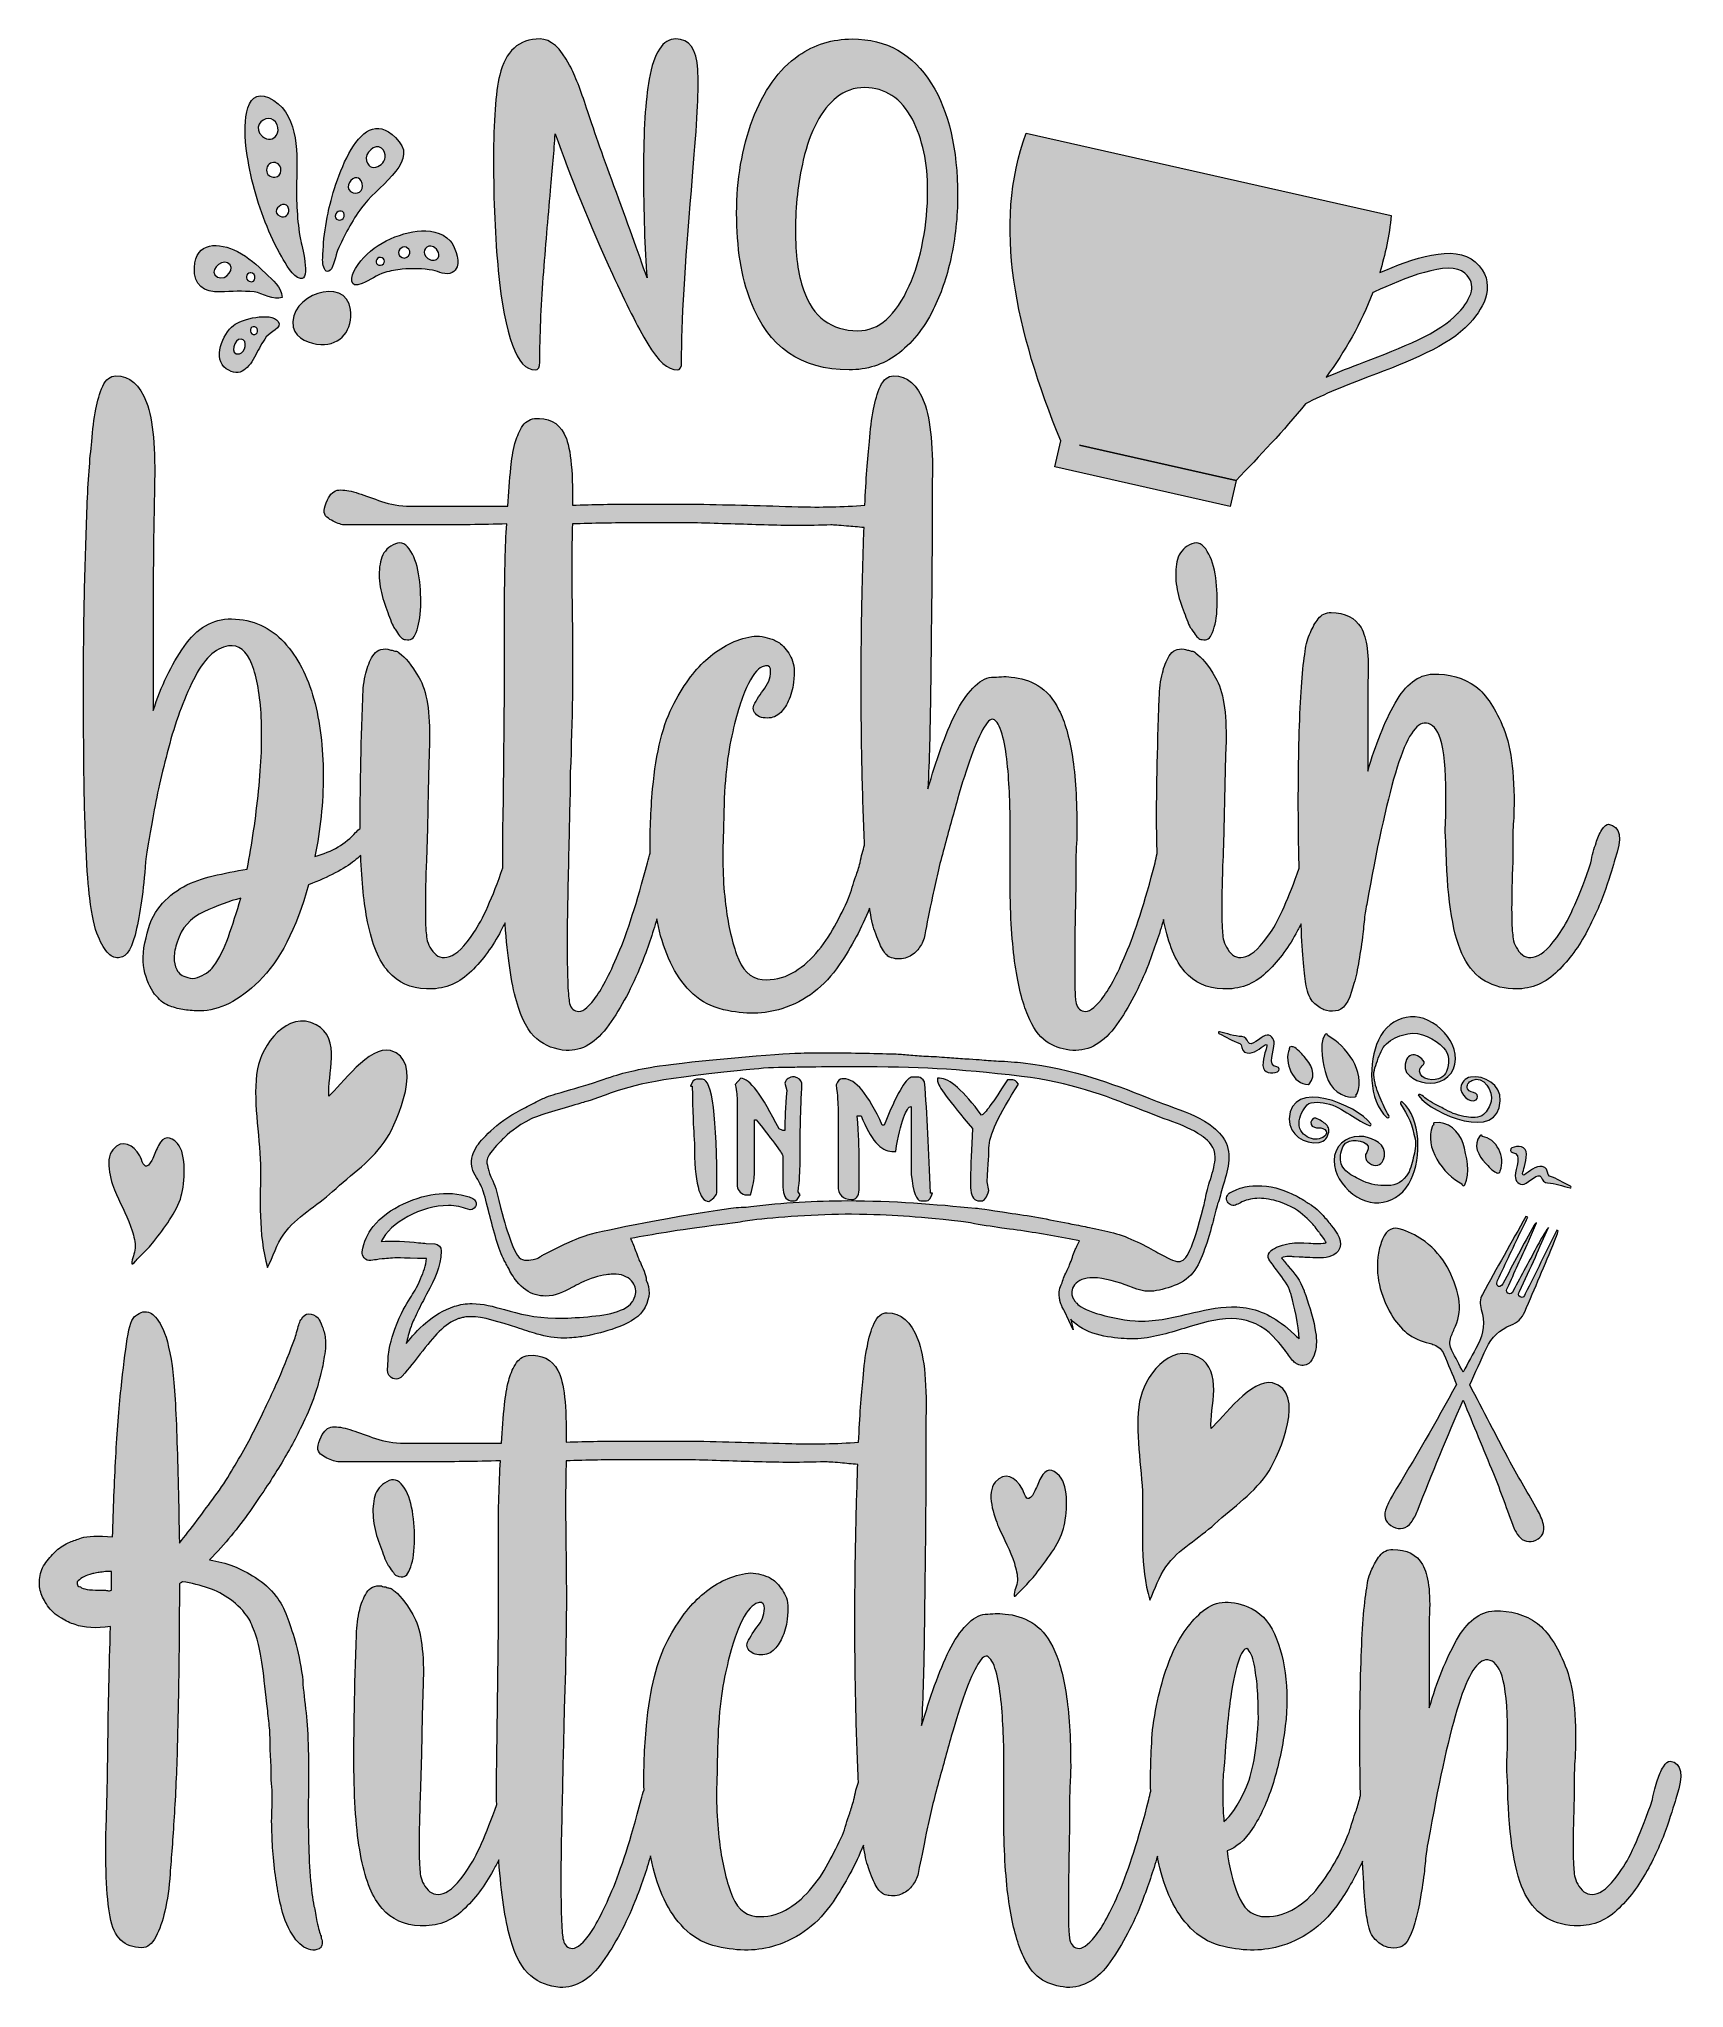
# Model space of a CAD drawing. Header units: inches. Extents: x 0.56 to 5.45, y -5.89 to -0.11.
import ezdxf

# ---------------------------------------------------------------- set-up
doc = ezdxf.new("R2010")
doc.units = ezdxf.units.IN
doc.header["$MEASUREMENT"] = 0
doc.layers.add('Layer 1', color=7, linetype='Continuous')

# ---------------------------------------------------------------- blocks, each defined once
blk = doc.blocks.new('block 2')
at = {"layer": 'Layer 1', "lineweight": 0}
for points, knots in [([(1.4007, -5.7391), (1.3986, -5.735), (1.3965, -5.7293), (1.3945, -5.7221), (1.3924, -5.7149), (1.3903, -5.7061), (1.3883, -5.6958), (1.3862, -5.6876), (1.3847, -5.6793), (1.3836, -5.671), (1.3826, -5.6628), (1.381, -5.6556), (1.379, -5.6494), (1.3748, -5.6288), (1.3713, -5.5994), (1.3682, -5.5612), (1.3651, -5.5231), (1.3635, -5.4844), (1.3635, -5.4452), (1.3615, -5.3999), (1.3615, -5.3524), (1.3635, -5.3029), (1.3635, -5.2555), (1.363, -5.2111), (1.362, -5.1698), (1.3609, -5.1286), (1.3584, -5.0936), (1.3543, -5.0647), (1.3501, -5.0296), (1.347, -4.9977), (1.345, -4.9688), (1.3388, -4.9275), (1.3315, -4.8925), (1.3233, -4.8636), (1.315, -4.8347), (1.3068, -4.81), (1.2986, -4.7893), (1.2903, -4.7666), (1.28, -4.7471), (1.2676, -4.7305), (1.2491, -4.7079), (1.2284, -4.6893), (1.2058, -4.6748), (1.183, -4.6604), (1.1614, -4.6491), (1.1408, -4.6408), (1.1181, -4.6326), (1.0944, -4.6264), (1.0696, -4.6223), (1.115, -4.5748), (1.1547, -4.5269), (1.1887, -4.4784), (1.2228, -4.43), (1.2511, -4.3871), (1.2738, -4.35), (1.3006, -4.3067), (1.3233, -4.2655), (1.3419, -4.2262), (1.3563, -4.1974), (1.3682, -4.1701), (1.3775, -4.1443), (1.3867, -4.1185), (1.3934, -4.0963), (1.3976, -4.0778), (1.4038, -4.0551), (1.4079, -4.0355), (1.4099, -4.019), (1.414, -3.9963), (1.4151, -3.9783), (1.413, -3.9648), (1.411, -3.9515), (1.4079, -3.9396), (1.4038, -3.9293), (1.3996, -3.919), (1.3955, -3.9107), (1.3914, -3.9045), (1.3831, -3.8963), (1.3738, -3.8921), (1.3635, -3.8921), (1.3553, -3.8921), (1.3481, -3.8973), (1.3419, -3.9076), (1.3377, -3.9138), (1.3336, -3.9252), (1.3295, -3.9416), (1.3274, -3.9499), (1.3253, -3.9571), (1.3233, -3.9633), (1.3089, -4.0025), (1.2924, -4.0437), (1.2738, -4.087), (1.2573, -4.1242), (1.2372, -4.167), (1.2135, -4.2154), (1.1898, -4.2639), (1.1635, -4.3119), (1.1346, -4.3593), (1.1201, -4.384), (1.1037, -4.4088), (1.0851, -4.4335), (1.0686, -4.4562), (1.0511, -4.4799), (1.0325, -4.5047), (1.0139, -4.5294), (0.9964, -4.5522), (0.9799, -4.5728), (0.9778, -4.4552), (0.9753, -4.3495), (0.9722, -4.2557), (0.9691, -4.1618), (0.9644, -4.0922), (0.9583, -4.0468), (0.95, -3.9911), (0.9397, -3.952), (0.9273, -3.9293), (0.9149, -3.9066), (0.9036, -3.8932), (0.8933, -3.889), (0.8788, -3.8828), (0.8644, -3.8859), (0.85, -3.8983), (0.8396, -3.9045), (0.8314, -3.9272), (0.8252, -3.9664), (0.819, -4.0056), (0.8128, -4.0551), (0.8067, -4.1149), (0.8005, -4.1747), (0.7953, -4.2422), (0.7912, -4.3175), (0.787, -4.3928), (0.7839, -4.4717), (0.7819, -4.5542), (0.7386, -4.5501), (0.7077, -4.5511), (0.6891, -4.5573), (0.6767, -4.5614), (0.6654, -4.5655), (0.6551, -4.5697), (0.6406, -4.5759), (0.6272, -4.5841), (0.6149, -4.5944), (0.6045, -4.6048), (0.5942, -4.6166), (0.5839, -4.63), (0.5736, -4.6434), (0.5674, -4.6584), (0.5654, -4.6748), (0.5633, -4.6893), (0.5643, -4.7037), (0.5684, -4.7182), (0.5725, -4.7305), (0.5793, -4.744), (0.5885, -4.7584), (0.5978, -4.7728), (0.6118, -4.7852), (0.6303, -4.7955), (0.6427, -4.8038), (0.6561, -4.81), (0.6705, -4.8141), (0.6973, -4.8244), (0.7324, -4.8264), (0.7757, -4.8203), (0.7716, -4.944), (0.769, -5.0575), (0.768, -5.1606), (0.7669, -5.2637), (0.7654, -5.34), (0.7633, -5.3895), (0.7592, -5.5236), (0.7628, -5.6211), (0.7742, -5.6818), (0.7855, -5.7427), (0.817, -5.7731), (0.8685, -5.7731), (0.885, -5.7731), (0.8989, -5.7623), (0.9103, -5.7406), (0.9216, -5.719), (0.9304, -5.6937), (0.9366, -5.6648), (0.9448, -5.6319), (0.95, -5.5947), (0.9521, -5.5535), (0.9562, -5.5061), (0.9603, -5.4498), (0.9644, -5.3849), (0.9685, -5.3199), (0.9716, -5.2493), (0.9737, -5.1729), (0.9758, -5.0967), (0.9773, -5.0178), (0.9784, -4.9363), (0.9794, -4.8548), (0.9799, -4.7738), (0.9799, -4.6934), (0.9819, -4.6914), (0.9835, -4.6903), (0.9845, -4.6903), (0.9856, -4.6903), (0.9871, -4.6893), (0.9892, -4.6872), (1.016, -4.6914), (1.0418, -4.6976), (1.0665, -4.7058), (1.0892, -4.7141), (1.1109, -4.7254), (1.1315, -4.7398), (1.1521, -4.7543), (1.1707, -4.7738), (1.1872, -4.7986), (1.1934, -4.811), (1.2006, -4.8285), (1.2088, -4.8512), (1.2191, -4.8842), (1.2294, -4.9502), (1.2398, -5.0492), (1.2418, -5.0678), (1.2439, -5.0874), (1.246, -5.108), (1.248, -5.1245), (1.2491, -5.1436), (1.2491, -5.1652), (1.2491, -5.1869), (1.2501, -5.209), (1.2522, -5.2317), (1.2522, -5.2317), (1.2522, -5.275), (1.2522, -5.275), (1.2542, -5.2895), (1.2553, -5.3029), (1.2553, -5.3152), (1.2553, -5.3276), (1.2553, -5.3411), (1.2553, -5.3555), (1.2532, -5.3844), (1.2532, -5.4122), (1.2553, -5.439), (1.2553, -5.4617), (1.2568, -5.4875), (1.2599, -5.5163), (1.263, -5.5453), (1.2666, -5.572), (1.2707, -5.5968), (1.2748, -5.6215), (1.2789, -5.6412), (1.2831, -5.6556), (1.2913, -5.6907), (1.3037, -5.7195), (1.3202, -5.7422), (1.3346, -5.7628), (1.3512, -5.7752), (1.3697, -5.7793), (1.3779, -5.7813), (1.3862, -5.7803), (1.3945, -5.7762), (1.3986, -5.7742), (1.4007, -5.7721), (1.4007, -5.77), (1.4027, -5.768), (1.4038, -5.7638), (1.4038, -5.7577), (1.4038, -5.7535), (1.4032, -5.7505), (1.4022, -5.7484), (1.4011, -5.7464), (1.4007, -5.7433), (1.4007, -5.7391)], [0, 0, 0, 0, 1, 1, 1, 2, 2, 2, 3, 3, 3, 4, 4, 4, 5, 5, 5, 6, 6, 6, 7, 7, 7, 8, 8, 8, 9, 9, 9, 10, 10, 10, 11, 11, 11, 12, 12, 12, 13, 13, 13, 14, 14, 14, 15, 15, 15, 16, 16, 16, 17, 17, 17, 18, 18, 18, 19, 19, 19, 20, 20, 20, 21, 21, 21, 22, 22, 22, 23, 23, 23, 24, 24, 24, 25, 25, 25, 26, 26, 26, 27, 27, 27, 28, 28, 28, 29, 29, 29, 30, 30, 30, 31, 31, 31, 32, 32, 32, 33, 33, 33, 34, 34, 34, 35, 35, 35, 36, 36, 36, 37, 37, 37, 38, 38, 38, 39, 39, 39, 40, 40, 40, 41, 41, 41, 42, 42, 42, 43, 43, 43, 44, 44, 44, 45, 45, 45, 46, 46, 46, 47, 47, 47, 48, 48, 48, 49, 49, 49, 50, 50, 50, 51, 51, 51, 52, 52, 52, 53, 53, 53, 54, 54, 54, 55, 55, 55, 56, 56, 56, 57, 57, 57, 58, 58, 58, 59, 59, 59, 60, 60, 60, 61, 61, 61, 62, 62, 62, 63, 63, 63, 64, 64, 64, 65, 65, 65, 66, 66, 66, 67, 67, 67, 68, 68, 68, 69, 69, 69, 70, 70, 70, 71, 71, 71, 72, 72, 72, 73, 73, 73, 74, 74, 74, 75, 75, 75, 76, 76, 76, 77, 77, 77, 78, 78, 78, 79, 79, 79, 80, 80, 80, 81, 81, 81, 82, 82, 82, 83, 83, 83, 84, 84, 84, 85, 85, 85, 86, 86, 86, 87, 87, 87, 88, 88, 88, 89, 89, 89, 89]), ([(0.7788, -4.712), (0.7747, -4.7141), (0.7706, -4.7146), (0.7664, -4.7135), (0.7623, -4.7125), (0.7582, -4.712), (0.7541, -4.712), (0.7541, -4.712), (0.7417, -4.712), (0.7417, -4.712), (0.7128, -4.712), (0.6942, -4.7089), (0.686, -4.7027), (0.6798, -4.7006), (0.6767, -4.6976), (0.6767, -4.6934), (0.6767, -4.6934), (0.6767, -4.6872), (0.6767, -4.6872), (0.6767, -4.6872), (0.6798, -4.6841), (0.6798, -4.6841), (0.6839, -4.68), (0.6901, -4.6759), (0.6984, -4.6717), (0.7025, -4.6697), (0.7107, -4.6666), (0.7231, -4.6625), (0.7272, -4.6625), (0.7324, -4.6615), (0.7386, -4.6594), (0.7427, -4.6594), (0.7484, -4.6589), (0.7556, -4.6578), (0.7628, -4.6568), (0.7706, -4.6563), (0.7788, -4.6563), (0.7788, -4.6563), (0.7788, -4.712), (0.7788, -4.712)], [0, 0, 0, 0, 1, 1, 1, 2, 2, 2, 3, 3, 3, 4, 4, 4, 5, 5, 5, 6, 6, 6, 7, 7, 7, 8, 8, 8, 9, 9, 9, 10, 10, 10, 11, 11, 11, 12, 12, 12, 13, 13, 13, 13])]:
    blk.add_open_spline(points, degree=3, knots=knots, dxfattribs=at)
blk = doc.blocks.new('block 3')
at = {"layer": 'Layer 1', "lineweight": 0}
for points, knots in [([(5.4038, -5.2193), (5.3976, -5.2193), (5.3909, -5.225), (5.3837, -5.2364), (5.3764, -5.2477), (5.3708, -5.2606), (5.3667, -5.275), (5.3605, -5.2916), (5.3553, -5.3111), (5.3512, -5.3338), (5.3182, -5.4308), (5.2878, -5.4999), (5.2599, -5.5411), (5.2321, -5.5824), (5.2078, -5.6061), (5.1872, -5.6123), (5.1666, -5.6184), (5.1501, -5.6133), (5.1377, -5.5968), (5.1253, -5.5803), (5.1192, -5.5638), (5.1192, -5.5473), (5.1171, -5.5349), (5.1161, -5.5091), (5.1161, -5.4699), (5.1161, -5.4308), (5.1171, -5.3844), (5.1192, -5.3307), (5.1192, -5.3142), (5.1192, -5.2947), (5.1192, -5.2719), (5.1192, -5.2493), (5.1202, -5.2255), (5.1223, -5.2008), (5.1264, -5.0832), (5.1165, -4.995), (5.0926, -4.9363), (5.0687, -4.8775), (5.0412, -4.8357), (5.0101, -4.811), (4.9726, -4.7842), (4.9301, -4.7718), (4.8823, -4.7738), (4.8387, -4.7759), (4.8013, -4.8048), (4.7701, -4.8605), (4.739, -4.9162), (4.7119, -4.9832), (4.6891, -5.0616), (4.6891, -5.0616), (4.6891, -4.7955), (4.6891, -4.7955), (4.6932, -4.7192), (4.6865, -4.6661), (4.669, -4.6362), (4.6515, -4.6063), (4.6221, -4.5913), (4.5808, -4.5913), (4.5643, -4.5913), (4.5515, -4.5975), (4.5422, -4.6099), (4.5329, -4.6223), (4.5251, -4.6357), (4.519, -4.6501), (4.5107, -4.6666), (4.5055, -4.6852), (4.5035, -4.7058), (4.4952, -4.7553), (4.4896, -4.8291), (4.4865, -4.927), (4.4834, -5.025), (4.4824, -5.126), (4.4834, -5.2302), (4.4837, -5.2615), (4.4842, -5.2919), (4.4848, -5.3218), (4.4839, -5.3259), (4.4826, -5.3295), (4.4819, -5.3338), (4.4777, -5.3483), (4.4736, -5.3617), (4.4695, -5.374), (4.4653, -5.3844), (4.4618, -5.3952), (4.4587, -5.4065), (4.4556, -5.4179), (4.452, -5.4287), (4.4478, -5.439), (4.4375, -5.4658), (4.4241, -5.4937), (4.4076, -5.5225), (4.3911, -5.5514), (4.3725, -5.5782), (4.3519, -5.603), (4.3313, -5.6277), (4.3075, -5.6473), (4.2808, -5.6617), (4.2539, -5.6762), (4.224, -5.6824), (4.1911, -5.6803), (4.1601, -5.6762), (4.1369, -5.6551), (4.1215, -5.6169), (4.106, -5.5787), (4.0951, -5.5349), (4.089, -5.4854), (4.1157, -5.4772), (4.141, -5.455), (4.1648, -5.4189), (4.1884, -5.3828), (4.2081, -5.3405), (4.2235, -5.292), (4.239, -5.2436), (4.2509, -5.1915), (4.2591, -5.1358), (4.2673, -5.0801), (4.2689, -5.027), (4.2638, -4.9765), (4.2586, -4.926), (4.2472, -4.8811), (4.2297, -4.8419), (4.2122, -4.8027), (4.1859, -4.7759), (4.1508, -4.7615), (4.0951, -4.7388), (4.0487, -4.7445), (4.0116, -4.7785), (3.9745, -4.8125), (3.9456, -4.8543), (3.925, -4.9038), (3.9003, -4.9616), (3.8817, -5.0317), (3.8693, -5.1141), (3.863, -5.1835), (3.861, -5.248), (3.8624, -5.3088), (3.8605, -5.3168), (3.8586, -5.3249), (3.857, -5.3338), (3.826, -5.4514), (3.7971, -5.5416), (3.7703, -5.6045), (3.7435, -5.6675), (3.7193, -5.7123), (3.6976, -5.7391), (3.676, -5.7659), (3.6584, -5.7778), (3.645, -5.7747), (3.6316, -5.7716), (3.6239, -5.7618), (3.6218, -5.7453), (3.6198, -5.7371), (3.6187, -5.719), (3.6187, -5.6911), (3.6187, -5.6633), (3.6187, -5.6298), (3.6187, -5.5906), (3.6187, -5.5514), (3.6192, -5.5091), (3.6203, -5.4637), (3.6213, -5.4184), (3.6218, -5.373), (3.6218, -5.3276), (3.6218, -5.3111), (3.6223, -5.2951), (3.6234, -5.2797), (3.6244, -5.2642), (3.6249, -5.2493), (3.6249, -5.2348), (3.6249, -5.1482), (3.6203, -5.076), (3.6112, -5.0183), (3.6021, -4.9605), (3.5889, -4.9146), (3.5716, -4.8806), (3.5544, -4.8465), (3.5335, -4.8223), (3.5092, -4.8079), (3.4848, -4.7935), (3.4584, -4.7852), (3.43, -4.7831), (3.4197, -4.7811), (3.4099, -4.7806), (3.4006, -4.7816), (3.3913, -4.7826), (3.3815, -4.7831), (3.3712, -4.7831), (3.3527, -4.7852), (3.3341, -4.796), (3.3156, -4.8156), (3.297, -4.8352), (3.28, -4.8605), (3.2645, -4.8914), (3.249, -4.9224), (3.2346, -4.9569), (3.2212, -4.995), (3.2077, -5.0332), (3.1949, -5.0729), (3.1825, -5.1141), (3.1866, -5.0275), (3.1892, -4.9389), (3.1903, -4.8481), (3.1913, -4.7574), (3.1923, -4.6707), (3.1934, -4.5882), (3.1944, -4.5058), (3.1949, -4.4325), (3.1949, -4.3686), (3.1949, -4.3047), (3.1949, -4.2562), (3.1949, -4.2231), (3.199, -4.1056), (3.1913, -4.0205), (3.1717, -3.9679), (3.1521, -3.9153), (3.1217, -3.889), (3.0804, -3.889), (3.0639, -3.889), (3.051, -3.8994), (3.0417, -3.92), (3.0325, -3.9406), (3.0257, -3.9633), (3.0216, -3.988), (3.0154, -4.0169), (3.0113, -4.0489), (3.0093, -4.0839), (3.0032, -4.1342), (2.9987, -4.1973), (2.9956, -4.2729), (2.9297, -4.2777), (2.8637, -4.2793), (2.7974, -4.2773), (2.6973, -4.2742), (2.5979, -4.2717), (2.4988, -4.2696), (2.437, -4.2696), (2.3751, -4.2696), (2.3132, -4.2696), (2.2514, -4.2696), (2.1895, -4.2706), (2.1276, -4.2727), (2.1296, -4.1655), (2.1216, -4.0948), (2.1033, -4.0607), (2.085, -4.0267), (2.0556, -4.0118), (2.015, -4.0159), (1.9988, -4.018), (1.9861, -4.0267), (1.977, -4.0422), (1.9679, -4.0577), (1.9613, -4.0736), (1.9573, -4.0901), (1.9512, -4.1128), (1.9471, -4.1365), (1.9451, -4.1613), (1.9409, -4.1984), (1.9378, -4.2366), (1.9358, -4.2758), (1.9358, -4.2758), (1.6357, -4.2758), (1.6357, -4.2758), (1.6048, -4.2737), (1.5769, -4.268), (1.5522, -4.2587), (1.5274, -4.2495), (1.5053, -4.2417), (1.4857, -4.2355), (1.4661, -4.2293), (1.4491, -4.2268), (1.4346, -4.2278), (1.4202, -4.2289), (1.4088, -4.2386), (1.4006, -4.2572), (1.3882, -4.2819), (1.3877, -4.299), (1.399, -4.3082), (1.4104, -4.3175), (1.4233, -4.3242), (1.4377, -4.3283), (1.4419, -4.3304), (1.448, -4.3314), (1.4563, -4.3314), (1.4563, -4.3314), (1.4934, -4.3314), (1.4934, -4.3314), (1.5676, -4.3314), (1.6414, -4.3314), (1.7146, -4.3314), (1.7878, -4.3314), (1.8605, -4.3304), (1.9327, -4.3283), (1.9285, -4.3964), (1.9265, -4.4712), (1.9265, -4.5526), (1.9265, -4.6341), (1.9265, -4.7233), (1.9265, -4.8203), (1.9265, -4.8203), (1.9234, -5.1327), (1.9234, -5.1327), (1.9214, -5.2124), (1.9207, -5.2843), (1.9215, -5.3484), (1.8904, -5.4376), (1.8617, -5.502), (1.8353, -5.5411), (1.8074, -5.5824), (1.7832, -5.6061), (1.7626, -5.6123), (1.7419, -5.6184), (1.7254, -5.6133), (1.7131, -5.5968), (1.7007, -5.5803), (1.6945, -5.5638), (1.6945, -5.5473), (1.6924, -5.5349), (1.6914, -5.5086), (1.6914, -5.4684), (1.6914, -5.4282), (1.6924, -5.3808), (1.6945, -5.3261), (1.6965, -5.2715), (1.6981, -5.2137), (1.6992, -5.1528), (1.7002, -5.092), (1.7017, -5.0337), (1.7038, -4.978), (1.7058, -4.8873), (1.6955, -4.8229), (1.6729, -4.7847), (1.6501, -4.7465), (1.6306, -4.7223), (1.6141, -4.712), (1.6099, -4.7079), (1.6063, -4.7058), (1.6032, -4.7058), (1.6002, -4.7058), (1.5965, -4.7048), (1.5924, -4.7027), (1.5883, -4.7027), (1.5842, -4.7017), (1.5801, -4.6996), (1.5594, -4.6976), (1.5445, -4.7042), (1.5352, -4.7197), (1.5259, -4.7352), (1.5192, -4.7522), (1.5151, -4.7707), (1.5089, -4.7935), (1.5058, -4.8182), (1.5058, -4.845), (1.4996, -5.0038), (1.497, -5.1374), (1.4981, -5.2456), (1.4991, -5.3539), (1.5063, -5.4416), (1.5197, -5.5086), (1.5331, -5.5756), (1.5537, -5.6252), (1.5816, -5.6571), (1.6094, -5.6891), (1.647, -5.7061), (1.6945, -5.7082), (1.744, -5.7102), (1.7863, -5.6948), (1.8214, -5.6617), (1.8564, -5.6288), (1.8863, -5.5896), (1.9111, -5.5442), (1.9169, -5.5335), (1.9224, -5.5229), (1.9277, -5.5124), (1.9278, -5.5137), (1.9278, -5.5151), (1.9279, -5.5163), (1.9351, -5.6133), (1.9462, -5.6891), (1.9615, -5.7437), (1.9767, -5.7984), (1.997, -5.836), (2.0224, -5.8567), (2.0477, -5.8772), (2.0767, -5.8886), (2.1092, -5.8907), (2.1565, -5.8927), (2.1988, -5.8675), (2.2359, -5.8149), (2.273, -5.7623), (2.305, -5.7025), (2.3318, -5.6355), (2.3503, -5.5891), (2.3657, -5.544), (2.3783, -5.5001), (2.3808, -5.5122), (2.383, -5.5244), (2.3859, -5.5365), (2.3952, -5.5746), (2.4081, -5.6097), (2.4246, -5.6416), (2.4411, -5.6736), (2.4617, -5.7009), (2.4865, -5.7236), (2.5112, -5.7464), (2.5411, -5.7618), (2.5762, -5.77), (2.6401, -5.7844), (2.6978, -5.7834), (2.7494, -5.7669), (2.8195, -5.7443), (2.8763, -5.7009), (2.9196, -5.637), (2.9565, -5.5825), (2.9863, -5.5264), (3.0097, -5.4689), (3.0136, -5.4963), (3.0186, -5.5188), (3.0247, -5.5365), (3.0329, -5.5602), (3.0407, -5.5782), (3.0479, -5.5906), (3.0551, -5.603), (3.0623, -5.6107), (3.0696, -5.6138), (3.0768, -5.6169), (3.0825, -5.6184), (3.0866, -5.6184), (3.1031, -5.6205), (3.1175, -5.618), (3.1299, -5.6107), (3.1423, -5.6035), (3.1516, -5.5947), (3.1578, -5.5844), (3.166, -5.5741), (3.1712, -5.5617), (3.1732, -5.5473), (3.1794, -5.5163), (3.1872, -5.4782), (3.1964, -5.4328), (3.2057, -5.3875), (3.217, -5.34), (3.2305, -5.2905), (3.2439, -5.241), (3.2572, -5.1926), (3.2707, -5.1451), (3.2841, -5.0977), (3.2975, -5.0554), (3.3109, -5.0183), (3.3243, -4.9811), (3.3372, -4.9523), (3.3496, -4.9316), (3.3619, -4.911), (3.3722, -4.9038), (3.3805, -4.91), (3.3908, -4.9182), (3.3991, -4.9353), (3.4053, -4.961), (3.4115, -4.9868), (3.4161, -5.0162), (3.4192, -5.0492), (3.4223, -5.0822), (3.4243, -5.1152), (3.4254, -5.1482), (3.4264, -5.1812), (3.4269, -5.208), (3.4269, -5.2286), (3.4269, -5.2286), (3.4269, -5.4328), (3.4269, -5.4328), (3.4289, -5.5256), (3.435, -5.6014), (3.4452, -5.6602), (3.4553, -5.719), (3.4685, -5.7654), (3.4848, -5.7994), (3.501, -5.8335), (3.5198, -5.8567), (3.5411, -5.869), (3.5624, -5.8814), (3.5863, -5.8886), (3.6127, -5.8907), (3.6621, -5.8927), (3.7054, -5.8675), (3.7425, -5.8149), (3.7796, -5.7623), (3.811, -5.7025), (3.8369, -5.6355), (3.8544, -5.5897), (3.8694, -5.5453), (3.8822, -5.5019), (3.8846, -5.5135), (3.8866, -5.525), (3.8894, -5.5365), (3.8987, -5.5746), (3.9116, -5.6097), (3.9281, -5.6416), (3.9446, -5.6736), (3.9652, -5.7009), (3.99, -5.7236), (4.0147, -5.7464), (4.0446, -5.7618), (4.0797, -5.77), (4.1416, -5.7844), (4.1993, -5.7834), (4.2529, -5.7669), (4.323, -5.7443), (4.3798, -5.7009), (4.4231, -5.637), (4.4498, -5.5976), (4.4721, -5.5572), (4.491, -5.5162), (4.491, -5.5173), (4.4911, -5.5184), (4.4911, -5.5194), (4.4952, -5.6082), (4.5004, -5.6679), (4.5066, -5.6989), (4.5107, -5.7216), (4.5179, -5.7381), (4.5282, -5.7484), (4.5386, -5.7587), (4.5488, -5.7659), (4.5592, -5.77), (4.5695, -5.7742), (4.5808, -5.7752), (4.5932, -5.7731), (4.6159, -5.7731), (4.6334, -5.7484), (4.6458, -5.6989), (4.652, -5.6803), (4.6571, -5.6587), (4.6613, -5.6339), (4.6654, -5.6092), (4.6695, -5.5824), (4.6737, -5.5535), (4.6757, -5.5329), (4.6778, -5.5133), (4.6798, -5.4947), (4.6819, -5.4761), (4.684, -5.4637), (4.686, -5.4576), (4.7149, -5.2926), (4.7433, -5.1627), (4.7711, -5.0678), (4.799, -4.9729), (4.8273, -4.9234), (4.8562, -4.9193), (4.8747, -4.9172), (4.8897, -4.9296), (4.9011, -4.9564), (4.9124, -4.9832), (4.9191, -5.0327), (4.9212, -5.1049), (4.9212, -5.1049), (4.9212, -5.1606), (4.9212, -5.1606), (4.9212, -5.1771), (4.9206, -5.1951), (4.9196, -5.2147), (4.9185, -5.2343), (4.9191, -5.2544), (4.9212, -5.275), (4.9232, -5.4277), (4.9389, -5.537), (4.9683, -5.603), (4.9976, -5.669), (5.0479, -5.704), (5.1192, -5.7082), (5.1687, -5.7102), (5.2109, -5.6948), (5.246, -5.6617), (5.281, -5.6288), (5.311, -5.5896), (5.3357, -5.5442), (5.3605, -5.4988), (5.38, -5.455), (5.3945, -5.4127), (5.4089, -5.3704), (5.4182, -5.3411), (5.4223, -5.3245), (5.445, -5.2606), (5.4388, -5.2255), (5.4038, -5.2193)], [0, 0, 0, 0, 1, 1, 1, 2, 2, 2, 3, 3, 3, 4, 4, 4, 5, 5, 5, 6, 6, 6, 7, 7, 7, 8, 8, 8, 9, 9, 9, 10, 10, 10, 11, 11, 11, 12, 12, 12, 13, 13, 13, 14, 14, 14, 15, 15, 15, 16, 16, 16, 17, 17, 17, 18, 18, 18, 19, 19, 19, 20, 20, 20, 21, 21, 21, 22, 22, 22, 23, 23, 23, 24, 24, 24, 25, 25, 25, 26, 26, 26, 27, 27, 27, 28, 28, 28, 29, 29, 29, 30, 30, 30, 31, 31, 31, 32, 32, 32, 33, 33, 33, 34, 34, 34, 35, 35, 35, 36, 36, 36, 37, 37, 37, 38, 38, 38, 39, 39, 39, 40, 40, 40, 41, 41, 41, 42, 42, 42, 43, 43, 43, 44, 44, 44, 45, 45, 45, 46, 46, 46, 47, 47, 47, 48, 48, 48, 49, 49, 49, 50, 50, 50, 51, 51, 51, 52, 52, 52, 53, 53, 53, 54, 54, 54, 55, 55, 55, 56, 56, 56, 57, 57, 57, 58, 58, 58, 59, 59, 59, 60, 60, 60, 61, 61, 61, 62, 62, 62, 63, 63, 63, 64, 64, 64, 65, 65, 65, 66, 66, 66, 67, 67, 67, 68, 68, 68, 69, 69, 69, 70, 70, 70, 71, 71, 71, 72, 72, 72, 73, 73, 73, 74, 74, 74, 75, 75, 75, 76, 76, 76, 77, 77, 77, 78, 78, 78, 79, 79, 79, 80, 80, 80, 81, 81, 81, 82, 82, 82, 83, 83, 83, 84, 84, 84, 85, 85, 85, 86, 86, 86, 87, 87, 87, 88, 88, 88, 89, 89, 89, 90, 90, 90, 91, 91, 91, 92, 92, 92, 93, 93, 93, 94, 94, 94, 95, 95, 95, 96, 96, 96, 97, 97, 97, 98, 98, 98, 99, 99, 99, 100, 100, 100, 101, 101, 101, 102, 102, 102, 103, 103, 103, 104, 104, 104, 105, 105, 105, 106, 106, 106, 107, 107, 107, 108, 108, 108, 109, 109, 109, 110, 110, 110, 111, 111, 111, 112, 112, 112, 113, 113, 113, 114, 114, 114, 115, 115, 115, 116, 116, 116, 117, 117, 117, 118, 118, 118, 119, 119, 119, 120, 120, 120, 121, 121, 121, 122, 122, 122, 123, 123, 123, 124, 124, 124, 125, 125, 125, 126, 126, 126, 127, 127, 127, 128, 128, 128, 129, 129, 129, 130, 130, 130, 131, 131, 131, 132, 132, 132, 133, 133, 133, 134, 134, 134, 135, 135, 135, 136, 136, 136, 137, 137, 137, 138, 138, 138, 139, 139, 139, 140, 140, 140, 141, 141, 141, 142, 142, 142, 143, 143, 143, 144, 144, 144, 145, 145, 145, 146, 146, 146, 147, 147, 147, 148, 148, 148, 149, 149, 149, 150, 150, 150, 151, 151, 151, 152, 152, 152, 153, 153, 153, 154, 154, 154, 155, 155, 155, 156, 156, 156, 157, 157, 157, 158, 158, 158, 159, 159, 159, 160, 160, 160, 161, 161, 161, 162, 162, 162, 163, 163, 163, 164, 164, 164, 165, 165, 165, 166, 166, 166, 167, 167, 167, 168, 168, 168, 169, 169, 169, 170, 170, 170, 171, 171, 171, 172, 172, 172, 173, 173, 173, 174, 174, 174, 175, 175, 175, 176, 176, 176, 177, 177, 177, 178, 178, 178, 179, 179, 179, 180, 180, 180, 181, 181, 181, 182, 182, 182, 183, 183, 183, 184, 184, 184, 185, 185, 185, 186, 186, 186, 187, 187, 187, 188, 188, 188, 189, 189, 189, 190, 190, 190, 191, 191, 191, 192, 192, 192, 193, 193, 193, 194, 194, 194, 194]), ([(2.9691, -5.374), (2.9649, -5.3844), (2.9613, -5.3952), (2.9582, -5.4065), (2.9552, -5.4179), (2.9515, -5.4287), (2.9474, -5.439), (2.935, -5.4658), (2.9211, -5.4937), (2.9057, -5.5225), (2.8902, -5.5514), (2.8716, -5.5782), (2.85, -5.603), (2.8283, -5.6277), (2.8046, -5.6473), (2.7788, -5.6617), (2.753, -5.6762), (2.7236, -5.6824), (2.6906, -5.6803), (2.6556, -5.6762), (2.6303, -5.6515), (2.6149, -5.6061), (2.5994, -5.5607), (2.5886, -5.5112), (2.5824, -5.4576), (2.5741, -5.3937), (2.572, -5.3214), (2.5762, -5.241), (2.5762, -5.1296), (2.5834, -5.0394), (2.5979, -4.9703), (2.6122, -4.9012), (2.6277, -4.8492), (2.6442, -4.8141), (2.6607, -4.779), (2.6762, -4.7584), (2.6906, -4.7522), (2.705, -4.746), (2.7133, -4.7481), (2.7154, -4.7584), (2.7174, -4.779), (2.7118, -4.7981), (2.6984, -4.8156), (2.6849, -4.8332), (2.6741, -4.8502), (2.6659, -4.8667), (2.6617, -4.879), (2.6659, -4.8894), (2.6783, -4.8976), (2.6845, -4.9017), (2.6917, -4.9038), (2.6999, -4.9038), (2.7164, -4.9059), (2.7303, -4.9017), (2.7417, -4.8914), (2.753, -4.8811), (2.7618, -4.8687), (2.768, -4.8543), (2.7762, -4.8378), (2.7814, -4.8192), (2.7835, -4.7986), (2.7876, -4.7677), (2.786, -4.7445), (2.7788, -4.729), (2.7716, -4.7135), (2.7618, -4.6996), (2.7494, -4.6872), (2.7391, -4.679), (2.7293, -4.6733), (2.72, -4.6702), (2.7107, -4.6671), (2.7009, -4.6645), (2.6906, -4.6625), (2.6803, -4.6604), (2.67, -4.6604), (2.6597, -4.6625), (2.6122, -4.6707), (2.5689, -4.6924), (2.5298, -4.7274), (2.4947, -4.7563), (2.4612, -4.8007), (2.4292, -4.8605), (2.3972, -4.9203), (2.3761, -5.0049), (2.3658, -5.1141), (2.3597, -5.1819), (2.3576, -5.2452), (2.3588, -5.3048), (2.356, -5.3139), (2.3532, -5.3234), (2.3504, -5.3338), (2.3194, -5.4514), (2.2905, -5.5416), (2.2637, -5.6045), (2.2369, -5.6675), (2.2132, -5.7123), (2.1926, -5.7391), (2.1719, -5.7659), (2.1549, -5.7778), (2.1415, -5.7747), (2.1281, -5.7716), (2.1203, -5.7618), (2.1183, -5.7453), (2.1162, -5.735), (2.1147, -5.7144), (2.1137, -5.6834), (2.1126, -5.6525), (2.1121, -5.6159), (2.1121, -5.5736), (2.1121, -5.5313), (2.1126, -5.4854), (2.1137, -5.4359), (2.1147, -5.3864), (2.1157, -5.338), (2.1168, -5.2905), (2.1178, -5.2431), (2.1188, -5.1998), (2.1199, -5.1606), (2.1209, -5.1214), (2.1214, -5.0894), (2.1214, -5.0647), (2.1276, -4.91), (2.1296, -4.7661), (2.1276, -4.6331), (2.1255, -4.5001), (2.1255, -4.3985), (2.1276, -4.3283), (2.1895, -4.3263), (2.2514, -4.3252), (2.3132, -4.3252), (2.3751, -4.3252), (2.437, -4.3252), (2.4988, -4.3252), (2.5649, -4.3273), (2.6308, -4.3294), (2.6968, -4.3314), (2.7628, -4.3335), (2.8288, -4.3335), (2.8948, -4.3314), (2.9031, -4.3314), (2.9185, -4.3325), (2.9412, -4.3345), (2.9579, -4.3361), (2.9753, -4.3376), (2.9931, -4.3391), (2.991, -4.3997), (2.9891, -4.4631), (2.9876, -4.5294), (2.9856, -4.6181), (2.9845, -4.7094), (2.9845, -4.8032), (2.9845, -4.8971), (2.9856, -4.9858), (2.9876, -5.0693), (2.9895, -5.1485), (2.992, -5.2191), (2.9949, -5.2816), (2.9896, -5.2968), (2.9851, -5.3139), (2.9815, -5.3338), (2.9773, -5.3483), (2.9732, -5.3617), (2.9691, -5.374)], [0, 0, 0, 0, 1, 1, 1, 2, 2, 2, 3, 3, 3, 4, 4, 4, 5, 5, 5, 6, 6, 6, 7, 7, 7, 8, 8, 8, 9, 9, 9, 10, 10, 10, 11, 11, 11, 12, 12, 12, 13, 13, 13, 14, 14, 14, 15, 15, 15, 16, 16, 16, 17, 17, 17, 18, 18, 18, 19, 19, 19, 20, 20, 20, 21, 21, 21, 22, 22, 22, 23, 23, 23, 24, 24, 24, 25, 25, 25, 26, 26, 26, 27, 27, 27, 28, 28, 28, 29, 29, 29, 30, 30, 30, 31, 31, 31, 32, 32, 32, 33, 33, 33, 34, 34, 34, 35, 35, 35, 36, 36, 36, 37, 37, 37, 38, 38, 38, 39, 39, 39, 40, 40, 40, 41, 41, 41, 42, 42, 42, 43, 43, 43, 44, 44, 44, 45, 45, 45, 46, 46, 46, 47, 47, 47, 48, 48, 48, 49, 49, 49, 50, 50, 50, 51, 51, 51, 52, 52, 52, 53, 53, 53, 54, 54, 54, 54]), ([(4.0797, -5.3988), (4.0776, -5.3761), (4.0766, -5.3555), (4.0766, -5.3369), (4.0766, -5.3183), (4.0766, -5.3019), (4.0766, -5.2874), (4.0766, -5.2709), (4.0776, -5.2555), (4.0797, -5.241), (4.0859, -5.1482), (4.0925, -5.0776), (4.0998, -5.0291), (4.107, -4.9806), (4.1147, -4.9451), (4.123, -4.9224), (4.1312, -4.8976), (4.1395, -4.8852), (4.1477, -4.8852), (4.158, -4.8935), (4.1652, -4.9089), (4.1694, -4.9316), (4.1735, -4.9544), (4.1766, -4.977), (4.1787, -4.9997), (4.1807, -5.0265), (4.1818, -5.0565), (4.1818, -5.0894), (4.1776, -5.1864), (4.1648, -5.258), (4.1431, -5.3044), (4.1215, -5.3508), (4.1003, -5.3823), (4.0797, -5.3988)], [0, 0, 0, 0, 1, 1, 1, 2, 2, 2, 3, 3, 3, 4, 4, 4, 5, 5, 5, 6, 6, 6, 7, 7, 7, 8, 8, 8, 9, 9, 9, 10, 10, 10, 11, 11, 11, 11])]:
    blk.add_open_spline(points, degree=3, knots=knots, dxfattribs=at)
blk = doc.blocks.new('block 4')
at = {"layer": 'Layer 1', "lineweight": 0}
for points, knots in [([(2.9671, -1.0911), (3.0207, -1.0911), (3.0678, -1.0761), (3.1083, -1.0462), (3.1521, -1.0143), (3.1883, -0.9697), (3.217, -0.9124), (3.2395, -0.8669), (3.2569, -0.8166), (3.2692, -0.7613), (3.2827, -0.6999), (3.2894, -0.6375), (3.2894, -0.574), (3.2894, -0.4357), (3.2636, -0.3249), (3.2121, -0.2418), (3.1568, -0.1534), (3.0784, -0.1092), (2.9769, -0.1092), (2.9175, -0.1092), (2.8645, -0.1254), (2.8178, -0.1577), (2.7585, -0.1995), (2.7128, -0.2633), (2.6809, -0.3493), (2.6494, -0.434), (2.6336, -0.5263), (2.6336, -0.6262), (2.6336, -0.7278), (2.6475, -0.815), (2.6754, -0.8878), (2.7274, -1.0233), (2.8246, -1.0911), (2.9671, -1.0911)], [0, 0, 0, 0, 1, 1, 1, 2, 2, 2, 3, 3, 3, 4, 4, 4, 5, 5, 5, 6, 6, 6, 7, 7, 7, 8, 8, 8, 9, 9, 9, 10, 10, 10, 11, 11, 11, 11]), ([(2.8314, -0.4684), (2.8518, -0.3816), (2.8848, -0.3196), (2.9302, -0.2824), (2.954, -0.2631), (2.982, -0.2535), (3.0143, -0.2535), (3.0745, -0.2535), (3.1214, -0.2848), (3.155, -0.3475), (3.1852, -0.4052), (3.2004, -0.476), (3.2004, -0.5599), (3.2004, -0.609), (3.1958, -0.6583), (3.1866, -0.7076), (3.1774, -0.7569), (3.1638, -0.8017), (3.1457, -0.8418), (3.106, -0.9306), (3.0553, -0.975), (2.9935, -0.975), (2.914, -0.975), (2.8602, -0.9345), (2.832, -0.8534), (2.816, -0.808), (2.808, -0.7488), (2.808, -0.676), (2.808, -0.6043), (2.8158, -0.5351), (2.8314, -0.4684)], [0, 0, 0, 0, 1, 1, 1, 2, 2, 2, 3, 3, 3, 4, 4, 4, 5, 5, 5, 6, 6, 6, 7, 7, 7, 8, 8, 8, 9, 9, 9, 10, 10, 10, 10])]:
    blk.add_open_spline(points, degree=3, knots=knots, dxfattribs=at)
blk = doc.blocks.new('block 5')
at = {"layer": 'Layer 1', "lineweight": 0}
for points, knots in [([(0.703, -2.5119), (0.7061, -2.5769), (0.7097, -2.6259), (0.7138, -2.6589), (0.72, -2.7104), (0.7282, -2.7481), (0.7386, -2.7718), (0.7489, -2.7955), (0.7592, -2.8125), (0.7695, -2.8228), (0.7798, -2.8332), (0.7912, -2.8373), (0.8036, -2.8352), (0.8242, -2.8332), (0.8407, -2.8043), (0.8531, -2.7486), (0.8654, -2.6929), (0.8747, -2.6217), (0.8809, -2.5351), (0.8829, -2.5227), (0.8897, -2.4846), (0.901, -2.4206), (0.9123, -2.3568), (0.9278, -2.2876), (0.9474, -2.2134), (0.967, -2.1391), (0.9918, -2.0716), (1.0217, -2.0107), (1.0515, -1.9499), (1.0861, -1.9164), (1.1253, -1.9102), (1.1562, -1.9061), (1.1795, -1.9241), (1.1949, -1.9643), (1.2104, -2.0045), (1.2197, -2.0571), (1.2228, -2.1221), (1.2259, -2.1871), (1.2232, -2.2598), (1.215, -2.3402), (1.2068, -2.4206), (1.1954, -2.498), (1.181, -2.5722), (1.1459, -2.5784), (1.1124, -2.5852), (1.0805, -2.5924), (1.0485, -2.5996), (1.0191, -2.6104), (0.9923, -2.6248), (0.9655, -2.6393), (0.9423, -2.6584), (0.9227, -2.6821), (0.903, -2.7058), (0.8891, -2.7373), (0.8809, -2.7764), (0.8706, -2.8177), (0.8695, -2.8528), (0.8778, -2.8816), (0.886, -2.9105), (0.8974, -2.9332), (0.9118, -2.9497), (0.9242, -2.9641), (0.9376, -2.974), (0.9521, -2.9791), (0.9665, -2.9842), (0.9809, -2.9879), (0.9954, -2.9899), (1.0098, -2.992), (1.0253, -2.993), (1.0418, -2.993), (1.0975, -2.993), (1.1557, -2.9636), (1.2166, -2.9048), (1.2774, -2.846), (1.3264, -2.7507), (1.3635, -2.6187), (1.4233, -2.596), (1.4687, -2.5722), (1.4997, -2.5475), (1.5065, -2.542), (1.5125, -2.537), (1.5182, -2.5322), (1.5211, -2.6103), (1.5277, -2.6759), (1.5383, -2.7285), (1.5517, -2.7955), (1.5723, -2.845), (1.6002, -2.877), (1.628, -2.909), (1.6656, -2.926), (1.7131, -2.928), (1.7626, -2.9301), (1.8049, -2.9146), (1.8399, -2.8816), (1.875, -2.8487), (1.9049, -2.8094), (1.9297, -2.7641), (1.9355, -2.7534), (1.941, -2.7428), (1.9462, -2.7323), (1.9463, -2.7336), (1.9464, -2.735), (1.9465, -2.7362), (1.9536, -2.8332), (1.9648, -2.909), (1.98, -2.9636), (1.9953, -3.0182), (2.0156, -3.0559), (2.0409, -3.0765), (2.0663, -3.0971), (2.0953, -3.1085), (2.1278, -3.1106), (2.1751, -3.1126), (2.2173, -3.0874), (2.2545, -3.0348), (2.2916, -2.9822), (2.3235, -2.9224), (2.3504, -2.8553), (2.3689, -2.809), (2.3843, -2.7639), (2.3969, -2.7199), (2.3993, -2.7321), (2.4016, -2.7443), (2.4045, -2.7563), (2.4138, -2.7945), (2.4266, -2.8296), (2.4432, -2.8615), (2.4597, -2.8935), (2.4803, -2.9208), (2.505, -2.9435), (2.5298, -2.9662), (2.5597, -2.9817), (2.5948, -2.9899), (2.6587, -3.0043), (2.7164, -3.0033), (2.768, -2.9868), (2.8381, -2.9641), (2.8949, -2.9208), (2.9382, -2.8569), (2.9751, -2.8024), (3.0049, -2.7462), (3.0283, -2.6887), (3.0322, -2.7161), (3.0372, -2.7387), (3.0433, -2.7563), (3.0515, -2.7801), (3.0593, -2.7981), (3.0665, -2.8105), (3.0737, -2.8228), (3.0809, -2.8306), (3.0882, -2.8337), (3.0954, -2.8368), (3.101, -2.8383), (3.1052, -2.8383), (3.1217, -2.8404), (3.1361, -2.8378), (3.1485, -2.8306), (3.1609, -2.8234), (3.1702, -2.8146), (3.1763, -2.8043), (3.1846, -2.794), (3.1897, -2.7816), (3.1918, -2.7672), (3.198, -2.7362), (3.2057, -2.6981), (3.215, -2.6527), (3.2243, -2.6073), (3.2356, -2.5599), (3.249, -2.5104), (3.2625, -2.4609), (3.2758, -2.4124), (3.2893, -2.365), (3.3027, -2.3175), (3.316, -2.2752), (3.3295, -2.2381), (3.3429, -2.201), (3.3558, -2.1721), (3.3682, -2.1515), (3.3805, -2.1309), (3.3908, -2.1237), (3.3991, -2.1298), (3.4094, -2.1381), (3.4177, -2.1551), (3.4238, -2.1809), (3.43, -2.2067), (3.4347, -2.2361), (3.4378, -2.2691), (3.4409, -2.3021), (3.4429, -2.3351), (3.444, -2.3681), (3.445, -2.4011), (3.4455, -2.4279), (3.4455, -2.4485), (3.4455, -2.4485), (3.4455, -2.6527), (3.4455, -2.6527), (3.4475, -2.7455), (3.4536, -2.8213), (3.4638, -2.8801), (3.4739, -2.9389), (3.4871, -2.9853), (3.5034, -3.0193), (3.5196, -3.0533), (3.5384, -3.0765), (3.5597, -3.0889), (3.581, -3.1013), (3.6049, -3.1085), (3.6313, -3.1106), (3.6807, -3.1126), (3.724, -3.0874), (3.7611, -3.0348), (3.7982, -2.9822), (3.8296, -2.9224), (3.8554, -2.8553), (3.8729, -2.8098), (3.8879, -2.7655), (3.9007, -2.7223), (3.9011, -2.7243), (3.9014, -2.7265), (3.9018, -2.7285), (3.9152, -2.7955), (3.9358, -2.845), (3.9637, -2.877), (3.9915, -2.909), (4.0291, -2.926), (4.0766, -2.928), (4.1261, -2.9301), (4.1683, -2.9146), (4.2034, -2.8816), (4.2385, -2.8487), (4.2684, -2.8094), (4.2932, -2.7641), (4.2985, -2.7543), (4.3035, -2.7445), (4.3084, -2.7349), (4.3085, -2.7363), (4.3085, -2.7379), (4.3086, -2.7393), (4.3127, -2.828), (4.3179, -2.8878), (4.3241, -2.9187), (4.3282, -2.9415), (4.3354, -2.958), (4.3457, -2.9682), (4.356, -2.9786), (4.3663, -2.9858), (4.3766, -2.9899), (4.3869, -2.9941), (4.3983, -2.9951), (4.4107, -2.993), (4.4334, -2.993), (4.4509, -2.9682), (4.4633, -2.9187), (4.4695, -2.9002), (4.4746, -2.8785), (4.4787, -2.8538), (4.4828, -2.829), (4.487, -2.8023), (4.4911, -2.7733), (4.4931, -2.7527), (4.4952, -2.7331), (4.4973, -2.7146), (4.4993, -2.696), (4.5014, -2.6836), (4.5035, -2.6774), (4.5324, -2.5125), (4.5607, -2.3825), (4.5886, -2.2876), (4.6164, -2.1928), (4.6447, -2.1433), (4.6737, -2.1391), (4.6922, -2.1371), (4.7071, -2.1495), (4.7185, -2.1762), (4.7298, -2.2031), (4.7365, -2.2526), (4.7386, -2.3248), (4.7386, -2.3248), (4.7386, -2.3804), (4.7386, -2.3804), (4.7386, -2.397), (4.7381, -2.415), (4.7371, -2.4346), (4.736, -2.4542), (4.7365, -2.4743), (4.7386, -2.4949), (4.7407, -2.6476), (4.7564, -2.7569), (4.7857, -2.8228), (4.815, -2.8889), (4.8654, -2.9239), (4.9366, -2.928), (4.9861, -2.9301), (5.0284, -2.9146), (5.0635, -2.8816), (5.0985, -2.8487), (5.1284, -2.8094), (5.1532, -2.7641), (5.1779, -2.7187), (5.1975, -2.6749), (5.212, -2.6326), (5.2264, -2.5903), (5.2356, -2.5609), (5.2398, -2.5444), (5.2625, -2.4805), (5.2563, -2.4454), (5.2212, -2.4392), (5.2151, -2.4392), (5.2083, -2.4449), (5.2011, -2.4562), (5.1939, -2.4676), (5.1882, -2.4805), (5.1841, -2.4949), (5.1779, -2.5114), (5.1727, -2.531), (5.1686, -2.5537), (5.1356, -2.6507), (5.1052, -2.7197), (5.0774, -2.761), (5.0495, -2.8023), (5.0253, -2.8259), (5.0047, -2.8321), (4.984, -2.8383), (4.9675, -2.8332), (4.9552, -2.8167), (4.9428, -2.8002), (4.9366, -2.7837), (4.9366, -2.7672), (4.9345, -2.7548), (4.9335, -2.729), (4.9335, -2.6898), (4.9335, -2.6507), (4.9345, -2.6042), (4.9366, -2.5506), (4.9366, -2.5341), (4.9366, -2.5145), (4.9366, -2.4918), (4.9366, -2.4691), (4.9376, -2.4454), (4.9397, -2.4206), (4.9438, -2.3031), (4.934, -2.2149), (4.9101, -2.1561), (4.8862, -2.0974), (4.8586, -2.0556), (4.8275, -2.0308), (4.7901, -2.0041), (4.7476, -1.9917), (4.6998, -1.9937), (4.6561, -1.9958), (4.6187, -2.0246), (4.5876, -2.0803), (4.5564, -2.136), (4.5294, -2.2031), (4.5066, -2.2814), (4.5066, -2.2814), (4.5066, -2.0154), (4.5066, -2.0154), (4.5107, -1.9391), (4.504, -1.886), (4.4865, -1.856), (4.4689, -1.8262), (4.4395, -1.8112), (4.3983, -1.8112), (4.3818, -1.8112), (4.3689, -1.8174), (4.3596, -1.8297), (4.3504, -1.8421), (4.3426, -1.8556), (4.3364, -1.87), (4.3282, -1.8865), (4.323, -1.9051), (4.321, -1.9257), (4.3127, -1.9752), (4.307, -2.0489), (4.3039, -2.1469), (4.3008, -2.2448), (4.2998, -2.3459), (4.3008, -2.45), (4.3013, -2.4914), (4.302, -2.5312), (4.3029, -2.5701), (4.2721, -2.6583), (4.2436, -2.7222), (4.2174, -2.761), (4.1895, -2.8023), (4.1653, -2.8259), (4.1447, -2.8321), (4.124, -2.8383), (4.1075, -2.8332), (4.0952, -2.8167), (4.0828, -2.8002), (4.0766, -2.7837), (4.0766, -2.7672), (4.0745, -2.7548), (4.0735, -2.7285), (4.0735, -2.6883), (4.0735, -2.648), (4.0745, -2.6006), (4.0766, -2.546), (4.0786, -2.4913), (4.0802, -2.4336), (4.0812, -2.3727), (4.0823, -2.3119), (4.0838, -2.2536), (4.0859, -2.1979), (4.0879, -2.1072), (4.0776, -2.0427), (4.0549, -2.0045), (4.0322, -1.9664), (4.0127, -1.9422), (3.9962, -1.9318), (3.992, -1.9277), (3.9884, -1.9257), (3.9853, -1.9257), (3.9822, -1.9257), (3.9786, -1.9246), (3.9745, -1.9226), (3.9703, -1.9226), (3.9662, -1.9215), (3.9621, -1.9195), (3.9415, -1.9174), (3.9266, -1.9241), (3.9173, -1.9396), (3.908, -1.955), (3.9013, -1.9721), (3.8972, -1.9906), (3.891, -2.0133), (3.8879, -2.0381), (3.8879, -2.0649), (3.8817, -2.2237), (3.8791, -2.3572), (3.8801, -2.4655), (3.8804, -2.4866), (3.8809, -2.5068), (3.8815, -2.5263), (3.8794, -2.535), (3.8773, -2.5439), (3.8755, -2.5537), (3.8446, -2.6712), (3.8157, -2.7615), (3.7889, -2.8244), (3.7621, -2.8873), (3.7379, -2.9322), (3.7162, -2.959), (3.6945, -2.9858), (3.677, -2.9976), (3.6636, -2.9945), (3.6502, -2.9915), (3.6424, -2.9817), (3.6404, -2.9652), (3.6383, -2.9569), (3.6373, -2.9389), (3.6373, -2.911), (3.6373, -2.8832), (3.6373, -2.8497), (3.6373, -2.8105), (3.6373, -2.7713), (3.6378, -2.729), (3.6389, -2.6836), (3.6399, -2.6383), (3.6404, -2.5929), (3.6404, -2.5475), (3.6404, -2.531), (3.6409, -2.515), (3.642, -2.4995), (3.643, -2.4841), (3.6435, -2.4691), (3.6435, -2.4547), (3.6435, -2.3681), (3.6389, -2.2959), (3.6298, -2.2381), (3.6206, -2.1804), (3.6074, -2.1345), (3.5902, -2.1005), (3.5729, -2.0664), (3.5521, -2.0422), (3.5277, -2.0277), (3.5034, -2.0133), (3.477, -2.0051), (3.4486, -2.003), (3.4382, -2.001), (3.4285, -2.0004), (3.4192, -2.0015), (3.4099, -2.0025), (3.4001, -2.003), (3.3898, -2.003), (3.3713, -2.0051), (3.3527, -2.0159), (3.3341, -2.0355), (3.3156, -2.0551), (3.2986, -2.0803), (3.2831, -2.1113), (3.2676, -2.1422), (3.2532, -2.1768), (3.2398, -2.2149), (3.2263, -2.2531), (3.2135, -2.2928), (3.2011, -2.334), (3.2052, -2.2474), (3.2078, -2.1587), (3.2088, -2.068), (3.2099, -1.9772), (3.2109, -1.8906), (3.2119, -1.8081), (3.2129, -1.7256), (3.2135, -1.6524), (3.2135, -1.5884), (3.2135, -1.5245), (3.2135, -1.476), (3.2135, -1.443), (3.2176, -1.3255), (3.2099, -1.2404), (3.1903, -1.1878), (3.1706, -1.1352), (3.1402, -1.1089), (3.099, -1.1089), (3.0825, -1.1089), (3.0696, -1.1193), (3.0603, -1.1398), (3.0511, -1.1605), (3.0443, -1.1832), (3.0402, -1.2079), (3.034, -1.2368), (3.0299, -1.2688), (3.0278, -1.3038), (3.0218, -1.3541), (3.0173, -1.4171), (3.0142, -1.4928), (2.9483, -1.4975), (2.8823, -1.4992), (2.816, -1.4972), (2.7159, -1.4941), (2.6164, -1.4915), (2.5174, -1.4894), (2.4556, -1.4894), (2.3937, -1.4894), (2.3318, -1.4894), (2.2699, -1.4894), (2.2081, -1.4905), (2.1462, -1.4925), (2.1482, -1.3853), (2.1401, -1.3146), (2.1219, -1.2806), (2.1036, -1.2466), (2.0741, -1.2316), (2.0336, -1.2357), (2.0174, -1.2378), (2.0047, -1.2466), (1.9956, -1.262), (1.9865, -1.2775), (1.9799, -1.2935), (1.9758, -1.31), (1.9697, -1.3327), (1.9657, -1.3564), (1.9637, -1.3812), (1.9595, -1.4183), (1.9564, -1.4565), (1.9544, -1.4956), (1.9544, -1.4956), (1.6543, -1.4956), (1.6543, -1.4956), (1.6233, -1.4936), (1.5955, -1.4879), (1.5707, -1.4786), (1.546, -1.4693), (1.5239, -1.4616), (1.5042, -1.4554), (1.4846, -1.4492), (1.4676, -1.4467), (1.4532, -1.4477), (1.4388, -1.4487), (1.4274, -1.4585), (1.4191, -1.4771), (1.4068, -1.5018), (1.4063, -1.5188), (1.4176, -1.5281), (1.429, -1.5374), (1.4419, -1.5441), (1.4563, -1.5482), (1.4604, -1.5503), (1.4666, -1.5513), (1.4748, -1.5513), (1.4748, -1.5513), (1.512, -1.5513), (1.512, -1.5513), (1.5862, -1.5513), (1.66, -1.5513), (1.7332, -1.5513), (1.8064, -1.5513), (1.8791, -1.5503), (1.9513, -1.5482), (1.9471, -1.6163), (1.9451, -1.6911), (1.9451, -1.7725), (1.9451, -1.854), (1.9451, -1.9432), (1.9451, -2.0401), (1.9451, -2.0401), (1.942, -2.3526), (1.942, -2.3526), (1.9399, -2.4323), (1.9393, -2.5042), (1.94, -2.5683), (1.909, -2.6574), (1.8803, -2.7219), (1.8539, -2.761), (1.826, -2.8023), (1.8018, -2.8259), (1.7812, -2.8321), (1.7605, -2.8383), (1.744, -2.8332), (1.7317, -2.8167), (1.7193, -2.8002), (1.7131, -2.7837), (1.7131, -2.7672), (1.711, -2.7548), (1.71, -2.7285), (1.71, -2.6883), (1.71, -2.648), (1.711, -2.6006), (1.7131, -2.546), (1.7151, -2.4913), (1.7167, -2.4336), (1.7177, -2.3727), (1.7188, -2.3119), (1.7203, -2.2536), (1.7224, -2.1979), (1.7244, -2.1072), (1.7141, -2.0427), (1.6914, -2.0045), (1.6687, -1.9664), (1.6492, -1.9422), (1.6327, -1.9318), (1.6285, -1.9277), (1.6249, -1.9257), (1.6218, -1.9257), (1.6187, -1.9257), (1.6151, -1.9246), (1.611, -1.9226), (1.6068, -1.9226), (1.6027, -1.9215), (1.5986, -1.9195), (1.578, -1.9174), (1.5631, -1.9241), (1.5538, -1.9396), (1.5445, -1.955), (1.5378, -1.9721), (1.5337, -1.9906), (1.5275, -2.0133), (1.5244, -2.0381), (1.5244, -2.0649), (1.5185, -2.2171), (1.5159, -2.3458), (1.5166, -2.4516), (1.5122, -2.4551), (1.5076, -2.4591), (1.5028, -2.464), (1.4738, -2.497), (1.4336, -2.5207), (1.3821, -2.5351), (1.3986, -2.4568), (1.4068, -2.3763), (1.4068, -2.2938), (1.4068, -2.2113), (1.3976, -2.136), (1.379, -2.068), (1.3604, -1.9999), (1.331, -1.9437), (1.2908, -1.8994), (1.2506, -1.855), (1.1985, -1.8318), (1.1346, -1.8297), (1.0789, -1.8297), (1.032, -1.8571), (0.9938, -1.9117), (0.9556, -1.9664), (0.9252, -2.0298), (0.9026, -2.102), (0.9026, -2.0319), (0.9026, -1.9633), (0.9026, -1.8963), (0.9026, -1.8293), (0.9026, -1.7663), (0.9026, -1.7075), (0.9026, -1.6488), (0.903, -1.5962), (0.9041, -1.5498), (0.9051, -1.5034), (0.9057, -1.4678), (0.9057, -1.443), (0.9098, -1.3255), (0.902, -1.2404), (0.8825, -1.1878), (0.8628, -1.1352), (0.8324, -1.1089), (0.7912, -1.1089), (0.7747, -1.1089), (0.7618, -1.1193), (0.7525, -1.1398), (0.7432, -1.1605), (0.7365, -1.1832), (0.7324, -1.2079), (0.7262, -1.2368), (0.7221, -1.2688), (0.72, -1.3038), (0.7138, -1.3554), (0.7092, -1.4204), (0.7061, -1.4987), (0.703, -1.5771), (0.7004, -1.6607), (0.6984, -1.7493), (0.6963, -1.838), (0.6953, -1.9293), (0.6953, -2.0231), (0.6953, -2.117), (0.6958, -2.2056), (0.6968, -2.2892), (0.6978, -2.3727), (0.6999, -2.447), (0.703, -2.5119)], [0, 0, 0, 0, 1, 1, 1, 2, 2, 2, 3, 3, 3, 4, 4, 4, 5, 5, 5, 6, 6, 6, 7, 7, 7, 8, 8, 8, 9, 9, 9, 10, 10, 10, 11, 11, 11, 12, 12, 12, 13, 13, 13, 14, 14, 14, 15, 15, 15, 16, 16, 16, 17, 17, 17, 18, 18, 18, 19, 19, 19, 20, 20, 20, 21, 21, 21, 22, 22, 22, 23, 23, 23, 24, 24, 24, 25, 25, 25, 26, 26, 26, 27, 27, 27, 28, 28, 28, 29, 29, 29, 30, 30, 30, 31, 31, 31, 32, 32, 32, 33, 33, 33, 34, 34, 34, 35, 35, 35, 36, 36, 36, 37, 37, 37, 38, 38, 38, 39, 39, 39, 40, 40, 40, 41, 41, 41, 42, 42, 42, 43, 43, 43, 44, 44, 44, 45, 45, 45, 46, 46, 46, 47, 47, 47, 48, 48, 48, 49, 49, 49, 50, 50, 50, 51, 51, 51, 52, 52, 52, 53, 53, 53, 54, 54, 54, 55, 55, 55, 56, 56, 56, 57, 57, 57, 58, 58, 58, 59, 59, 59, 60, 60, 60, 61, 61, 61, 62, 62, 62, 63, 63, 63, 64, 64, 64, 65, 65, 65, 66, 66, 66, 67, 67, 67, 68, 68, 68, 69, 69, 69, 70, 70, 70, 71, 71, 71, 72, 72, 72, 73, 73, 73, 74, 74, 74, 75, 75, 75, 76, 76, 76, 77, 77, 77, 78, 78, 78, 79, 79, 79, 80, 80, 80, 81, 81, 81, 82, 82, 82, 83, 83, 83, 84, 84, 84, 85, 85, 85, 86, 86, 86, 87, 87, 87, 88, 88, 88, 89, 89, 89, 90, 90, 90, 91, 91, 91, 92, 92, 92, 93, 93, 93, 94, 94, 94, 95, 95, 95, 96, 96, 96, 97, 97, 97, 98, 98, 98, 99, 99, 99, 100, 100, 100, 101, 101, 101, 102, 102, 102, 103, 103, 103, 104, 104, 104, 105, 105, 105, 106, 106, 106, 107, 107, 107, 108, 108, 108, 109, 109, 109, 110, 110, 110, 111, 111, 111, 112, 112, 112, 113, 113, 113, 114, 114, 114, 115, 115, 115, 116, 116, 116, 117, 117, 117, 118, 118, 118, 119, 119, 119, 120, 120, 120, 121, 121, 121, 122, 122, 122, 123, 123, 123, 124, 124, 124, 125, 125, 125, 126, 126, 126, 127, 127, 127, 128, 128, 128, 129, 129, 129, 130, 130, 130, 131, 131, 131, 132, 132, 132, 133, 133, 133, 134, 134, 134, 135, 135, 135, 136, 136, 136, 137, 137, 137, 138, 138, 138, 139, 139, 139, 140, 140, 140, 141, 141, 141, 142, 142, 142, 143, 143, 143, 144, 144, 144, 145, 145, 145, 146, 146, 146, 147, 147, 147, 148, 148, 148, 149, 149, 149, 150, 150, 150, 151, 151, 151, 152, 152, 152, 153, 153, 153, 154, 154, 154, 155, 155, 155, 156, 156, 156, 157, 157, 157, 158, 158, 158, 159, 159, 159, 160, 160, 160, 161, 161, 161, 162, 162, 162, 163, 163, 163, 164, 164, 164, 165, 165, 165, 166, 166, 166, 167, 167, 167, 168, 168, 168, 169, 169, 169, 170, 170, 170, 171, 171, 171, 172, 172, 172, 173, 173, 173, 174, 174, 174, 175, 175, 175, 176, 176, 176, 177, 177, 177, 178, 178, 178, 179, 179, 179, 180, 180, 180, 181, 181, 181, 182, 182, 182, 183, 183, 183, 184, 184, 184, 185, 185, 185, 186, 186, 186, 187, 187, 187, 188, 188, 188, 189, 189, 189, 190, 190, 190, 191, 191, 191, 192, 192, 192, 193, 193, 193, 194, 194, 194, 195, 195, 195, 196, 196, 196, 197, 197, 197, 198, 198, 198, 199, 199, 199, 200, 200, 200, 201, 201, 201, 202, 202, 202, 203, 203, 203, 204, 204, 204, 205, 205, 205, 206, 206, 206, 207, 207, 207, 208, 208, 208, 209, 209, 209, 210, 210, 210, 211, 211, 211, 212, 212, 212, 213, 213, 213, 214, 214, 214, 215, 215, 215, 216, 216, 216, 217, 217, 217, 218, 218, 218, 219, 219, 219, 220, 220, 220, 221, 221, 221, 222, 222, 222, 223, 223, 223, 224, 224, 224, 225, 225, 225, 226, 226, 226, 227, 227, 227, 228, 228, 228, 229, 229, 229, 230, 230, 230, 231, 231, 231, 232, 232, 232, 233, 233, 233, 234, 234, 234, 235, 235, 235, 236, 236, 236, 237, 237, 237, 238, 238, 238, 239, 239, 239, 240, 240, 240, 240]), ([(2.1323, -2.6558), (2.1333, -2.6063), (2.1343, -2.5578), (2.1354, -2.5104), (2.1364, -2.463), (2.1374, -2.4196), (2.1384, -2.3804), (2.1395, -2.3413), (2.14, -2.3093), (2.14, -2.2845), (2.1462, -2.1298), (2.1482, -1.986), (2.1462, -1.8529), (2.1441, -1.7199), (2.1441, -1.6184), (2.1462, -1.5482), (2.2081, -1.5462), (2.2699, -1.5451), (2.3318, -1.5451), (2.3937, -1.5451), (2.4556, -1.5451), (2.5174, -1.5451), (2.5834, -1.5472), (2.6494, -1.5493), (2.7154, -1.5513), (2.7814, -1.5534), (2.8474, -1.5534), (2.9134, -1.5513), (2.9216, -1.5513), (2.9371, -1.5524), (2.9598, -1.5544), (2.9765, -1.5559), (2.9939, -1.5575), (3.0117, -1.559), (3.0096, -1.6195), (3.0077, -1.683), (3.0062, -1.7493), (3.0042, -1.838), (3.0031, -1.9293), (3.0031, -2.0231), (3.0031, -2.117), (3.0042, -2.2056), (3.0062, -2.2892), (3.0081, -2.3684), (3.0106, -2.4389), (3.0135, -2.5014), (3.0082, -2.5166), (3.0037, -2.5337), (3, -2.5537), (2.9959, -2.5681), (2.9918, -2.5815), (2.9877, -2.5939), (2.9835, -2.6042), (2.9799, -2.6151), (2.9768, -2.6264), (2.9738, -2.6377), (2.9701, -2.6486), (2.966, -2.6589), (2.9536, -2.6857), (2.9397, -2.7135), (2.9243, -2.7424), (2.9088, -2.7713), (2.8902, -2.7981), (2.8686, -2.8228), (2.8469, -2.8476), (2.8232, -2.8672), (2.7974, -2.8816), (2.7716, -2.8961), (2.7422, -2.9023), (2.7092, -2.9002), (2.6741, -2.8961), (2.6489, -2.8713), (2.6334, -2.8259), (2.618, -2.7806), (2.6071, -2.7311), (2.601, -2.6774), (2.5927, -2.6135), (2.5906, -2.5413), (2.5948, -2.4609), (2.5948, -2.3495), (2.602, -2.2593), (2.6164, -2.1902), (2.6308, -2.1211), (2.6463, -2.069), (2.6628, -2.0339), (2.6793, -1.9989), (2.6948, -1.9783), (2.7092, -1.9721), (2.7236, -1.9659), (2.7319, -1.968), (2.734, -1.9783), (2.736, -1.9989), (2.7304, -2.018), (2.717, -2.0355), (2.7035, -2.053), (2.6927, -2.07), (2.6845, -2.0865), (2.6803, -2.0989), (2.6845, -2.1092), (2.6969, -2.1175), (2.7031, -2.1216), (2.7102, -2.1237), (2.7185, -2.1237), (2.735, -2.1257), (2.7489, -2.1216), (2.7603, -2.1113), (2.7716, -2.101), (2.7804, -2.0886), (2.7866, -2.0742), (2.7948, -2.0577), (2.8, -2.0391), (2.8021, -2.0185), (2.8062, -1.9875), (2.8046, -1.9643), (2.7974, -1.9489), (2.7902, -1.9334), (2.7804, -1.9195), (2.768, -1.9071), (2.7577, -1.8989), (2.7479, -1.8932), (2.7386, -1.8901), (2.7293, -1.887), (2.7195, -1.8844), (2.7092, -1.8823), (2.6989, -1.8803), (2.6886, -1.8803), (2.6783, -1.8823), (2.6308, -1.8906), (2.5875, -1.9123), (2.5484, -1.9473), (2.5133, -1.9762), (2.4798, -2.0205), (2.4478, -2.0803), (2.4158, -2.1402), (2.3947, -2.2247), (2.3844, -2.334), (2.3782, -2.4018), (2.3762, -2.465), (2.3774, -2.5247), (2.3746, -2.5338), (2.3718, -2.5433), (2.3689, -2.5537), (2.338, -2.6712), (2.3091, -2.7615), (2.2823, -2.8244), (2.2555, -2.8873), (2.2317, -2.9322), (2.2111, -2.959), (2.1905, -2.9858), (2.1735, -2.9976), (2.1601, -2.9945), (2.1467, -2.9915), (2.1389, -2.9817), (2.1369, -2.9652), (2.1348, -2.9549), (2.1333, -2.9342), (2.1323, -2.9033), (2.1312, -2.8723), (2.1307, -2.8358), (2.1307, -2.7934), (2.1307, -2.7512), (2.1312, -2.7053), (2.1323, -2.6558)], [0, 0, 0, 0, 1, 1, 1, 2, 2, 2, 3, 3, 3, 4, 4, 4, 5, 5, 5, 6, 6, 6, 7, 7, 7, 8, 8, 8, 9, 9, 9, 10, 10, 10, 11, 11, 11, 12, 12, 12, 13, 13, 13, 14, 14, 14, 15, 15, 15, 16, 16, 16, 17, 17, 17, 18, 18, 18, 19, 19, 19, 20, 20, 20, 21, 21, 21, 22, 22, 22, 23, 23, 23, 24, 24, 24, 25, 25, 25, 26, 26, 26, 27, 27, 27, 28, 28, 28, 29, 29, 29, 30, 30, 30, 31, 31, 31, 32, 32, 32, 33, 33, 33, 34, 34, 34, 35, 35, 35, 36, 36, 36, 37, 37, 37, 38, 38, 38, 39, 39, 39, 40, 40, 40, 41, 41, 41, 42, 42, 42, 43, 43, 43, 44, 44, 44, 45, 45, 45, 46, 46, 46, 47, 47, 47, 48, 48, 48, 49, 49, 49, 50, 50, 50, 51, 51, 51, 52, 52, 52, 53, 53, 53, 54, 54, 54, 54]), ([(1.1253, -2.7733), (1.1129, -2.8084), (1.0985, -2.8373), (1.082, -2.86), (1.0758, -2.8682), (1.0686, -2.8754), (1.0603, -2.8816), (1.0521, -2.8858), (1.0433, -2.8899), (1.034, -2.894), (1.0248, -2.8981), (1.015, -2.8981), (1.0047, -2.894), (0.9881, -2.8899), (0.9773, -2.8821), (0.9722, -2.8708), (0.967, -2.8595), (0.9644, -2.8476), (0.9644, -2.8352), (0.9644, -2.8208), (0.9675, -2.8053), (0.9737, -2.7888), (0.9861, -2.7476), (1.0124, -2.7177), (1.0526, -2.6991), (1.0928, -2.6805), (1.1294, -2.6671), (1.1624, -2.6589), (1.1501, -2.7002), (1.1377, -2.7383), (1.1253, -2.7733)], [0, 0, 0, 0, 1, 1, 1, 2, 2, 2, 3, 3, 3, 4, 4, 4, 5, 5, 5, 6, 6, 6, 7, 7, 7, 8, 8, 8, 9, 9, 9, 10, 10, 10, 10])]:
    blk.add_open_spline(points, degree=3, knots=knots, dxfattribs=at)
blk = doc.blocks.new('block 6')
at = {"layer": 'Layer 1', "lineweight": 0}
for points, knots in [([(4.2877, -3.723), (4.2877, -3.723), (4.3034, -3.7238), (4.3034, -3.7238), (4.3106, -3.7241), (4.318, -3.7244), (4.3256, -3.7249), (4.3382, -3.7257), (4.3495, -3.7262), (4.3595, -3.7262), (4.3808, -3.7262), (4.4027, -3.7239), (4.4188, -3.7061), (4.4379, -3.6798), (4.4148, -3.6508), (4.398, -3.6296), (4.398, -3.6296), (4.3967, -3.6279), (4.3967, -3.6279), (4.3899, -3.6193), (4.3814, -3.6088), (4.3737, -3.6001), (4.3737, -3.6001), (4.3601, -3.5865), (4.3601, -3.5865), (4.3601, -3.5865), (4.356, -3.583), (4.356, -3.583), (4.3462, -3.5745), (4.3459, -3.5742), (4.3398, -3.5702), (4.3378, -3.5689), (4.3349, -3.567), (4.3301, -3.5638), (4.3248, -3.5606), (4.3205, -3.5579), (4.3164, -3.5553), (4.303, -3.5467), (4.2915, -3.5394), (4.2575, -3.5259), (4.2289, -3.5146), (4.1826, -3.5086), (4.1541, -3.5137), (4.1541, -3.5137), (4.1489, -3.5146), (4.1489, -3.5146), (4.1414, -3.5159), (4.1329, -3.5174), (4.1177, -3.5232), (4.1158, -3.5237), (4.0985, -3.5323), (4.0983, -3.5323), (4.0935, -3.5349), (4.09, -3.5391), (4.0884, -3.5443), (4.0868, -3.5495), (4.0874, -3.555), (4.0899, -3.5597), (4.0949, -3.5693), (4.1077, -3.5732), (4.1173, -3.5682), (4.1173, -3.5682), (4.1172, -3.568), (4.1172, -3.568), (4.1215, -3.5665), (4.1282, -3.5638), (4.1326, -3.56), (4.1498, -3.5529), (4.1667, -3.5494), (4.1844, -3.5494), (4.202, -3.5494), (4.2209, -3.5527), (4.245, -3.56), (4.245, -3.56), (4.2527, -3.5629), (4.2527, -3.5629), (4.2934, -3.5788), (4.3074, -3.5917), (4.3268, -3.6096), (4.3268, -3.6096), (4.3435, -3.6263), (4.3435, -3.6263), (4.3517, -3.636), (4.3639, -3.6523), (4.3644, -3.6529), (4.3644, -3.6529), (4.3655, -3.6544), (4.3655, -3.6544), (4.3771, -3.6695), (4.3814, -3.6772), (4.383, -3.6808), (4.3822, -3.681), (4.3815, -3.6813), (4.3815, -3.6813), (4.3785, -3.6824), (4.3721, -3.6835), (4.3581, -3.6835), (4.3486, -3.6835), (4.3388, -3.683), (4.3317, -3.6826), (4.3317, -3.6826), (4.3169, -3.6819), (4.3169, -3.6819), (4.2936, -3.6807), (4.2875, -3.6805), (4.2535, -3.688), (4.2264, -3.695), (4.2153, -3.7092), (4.2147, -3.7101), (4.2098, -3.7156), (4.2091, -3.7238), (4.2132, -3.73), (4.221, -3.742), (4.23, -3.754), (4.2388, -3.7656), (4.2556, -3.788), (4.2716, -3.8092), (4.2767, -3.8276), (4.2772, -3.8294), (4.2785, -3.8333), (4.2791, -3.835), (4.2791, -3.835), (4.2804, -3.84), (4.2804, -3.84), (4.2865, -3.8635), (4.3032, -3.9276), (4.3026, -3.9668), (4.2974, -3.9614), (4.2923, -3.9565), (4.2898, -3.9542), (4.2898, -3.9542), (4.2671, -3.9336), (4.2671, -3.9336), (4.2647, -3.9316), (4.2624, -3.9295), (4.26, -3.9279), (4.26, -3.9279), (4.2502, -3.9207), (4.2502, -3.9207), (4.2053, -3.8874), (4.1589, -3.8713), (4.1082, -3.8713), (4.1082, -3.8713), (4.102, -3.8714), (4.102, -3.8714), (4.0596, -3.872), (4.0161, -3.8823), (3.9741, -3.8922), (3.9229, -3.9043), (3.8695, -3.9167), (3.8166, -3.9131), (3.7295, -3.9063), (3.6556, -3.8776), (3.6429, -3.8609), (3.6421, -3.8598), (3.641, -3.8587), (3.6399, -3.8575), (3.6391, -3.8566), (3.6377, -3.8552), (3.6371, -3.854), (3.6371, -3.8539), (3.6347, -3.85), (3.6326, -3.8462), (3.6253, -3.8333), (3.6267, -3.8175), (3.6364, -3.8066), (3.6478, -3.7922), (3.6657, -3.7852), (3.6909, -3.7852), (3.7251, -3.7852), (3.7654, -3.7983), (3.8003, -3.8111), (3.8003, -3.8111), (3.8057, -3.8131), (3.8057, -3.8131), (3.8273, -3.8211), (3.8454, -3.8279), (3.8716, -3.8245), (3.8934, -3.8217), (3.9166, -3.8151), (3.9405, -3.8049), (3.9952, -3.7816), (4.0103, -3.7365), (4.0295, -3.6794), (4.0295, -3.6794), (4.0351, -3.6629), (4.0351, -3.6629), (4.0351, -3.6629), (4.0396, -3.6467), (4.0396, -3.6467), (4.0474, -3.6186), (4.0474, -3.6186), (4.05, -3.608), (4.05, -3.608), (4.0559, -3.5842), (4.0559, -3.5842), (4.0577, -3.5761), (4.0603, -3.5682), (4.0631, -3.5599), (4.066, -3.5514), (4.0689, -3.5425), (4.0708, -3.5338), (4.0732, -3.5249), (4.0759, -3.516), (4.0785, -3.5072), (4.0927, -3.4603), (4.1074, -3.4117), (4.0762, -3.3678), (4.0641, -3.3516), (4.045, -3.3345), (4.0348, -3.3288), (4.0348, -3.3288), (4.0349, -3.3287), (4.0349, -3.3287), (4, -3.3045), (3.9624, -3.2912), (3.9148, -3.2742), (3.9148, -3.2742), (3.8974, -3.268), (3.8974, -3.268), (3.8836, -3.2627), (3.8701, -3.2574), (3.8568, -3.2521), (3.7395, -3.206), (3.6382, -3.1663), (3.4841, -3.1477), (3.4637, -3.1454), (3.4329, -3.1421), (3.4104, -3.142), (3.4012, -3.1418), (3.3933, -3.1412), (3.38, -3.14), (3.3658, -3.1389), (3.3455, -3.1372), (3.3109, -3.135), (3.2928, -3.134), (3.2754, -3.1327), (3.2587, -3.1314), (3.2365, -3.1297), (3.2155, -3.1281), (3.1954, -3.1274), (3.1775, -3.1269), (3.1608, -3.1254), (3.1446, -3.1239), (3.1297, -3.1225), (3.1157, -3.1212), (3.1024, -3.1209), (3.0413, -3.1193), (2.962, -3.1174), (2.8913, -3.1174), (2.8573, -3.1174), (2.8286, -3.1179), (2.8062, -3.1188), (2.7362, -3.1205), (2.4529, -3.1476), (2.3909, -3.1586), (2.3152, -3.172), (2.292, -3.1778), (2.2256, -3.2006), (2.1786, -3.2166), (2.147, -3.2255), (2.1215, -3.2326), (2.0973, -3.2394), (2.0798, -3.2444), (2.062, -3.2519), (2.0533, -3.2555), (2.0414, -3.2618), (2.0299, -3.2679), (2.0217, -3.2722), (2.0137, -3.2765), (2.007, -3.2796), (1.9298, -3.3175), (1.8808, -3.3688), (1.8641, -3.3931), (1.858, -3.4021), (1.854, -3.409), (1.8497, -3.4222), (1.8462, -3.4326), (1.8459, -3.4446), (1.8489, -3.4586), (1.8511, -3.4701), (1.8557, -3.4776), (1.8615, -3.4872), (1.8664, -3.4951), (1.8724, -3.5051), (1.8791, -3.5209), (1.8834, -3.531), (1.8897, -3.556), (1.8971, -3.5851), (1.9094, -3.634), (1.9249, -3.695), (1.9411, -3.727), (1.9429, -3.7313), (1.9452, -3.7354), (1.9483, -3.741), (1.9508, -3.7457), (1.9532, -3.7503), (1.9555, -3.7548), (1.9629, -3.769), (1.9698, -3.7825), (1.9811, -3.7962), (1.9971, -3.8157), (2.0176, -3.8302), (2.0359, -3.8352), (2.0466, -3.838), (2.0567, -3.8394), (2.0667, -3.8394), (2.0959, -3.8394), (2.1196, -3.8271), (2.1447, -3.814), (2.1532, -3.8095), (2.1621, -3.8049), (2.1717, -3.8004), (2.2004, -3.7871), (2.2241, -3.7795), (2.2469, -3.7763), (2.2524, -3.7751), (2.2585, -3.7749), (2.2678, -3.7747), (2.2678, -3.7747), (2.2762, -3.7744), (2.2762, -3.7744), (2.2976, -3.7758), (2.3157, -3.7848), (2.3257, -3.7992), (2.334, -3.811), (2.3362, -3.8253), (2.3321, -3.8392), (2.3293, -3.8477), (2.3256, -3.8544), (2.3239, -3.8567), (2.3239, -3.8567), (2.3188, -3.863), (2.3188, -3.863), (2.2867, -3.894), (2.2223, -3.8986), (2.1542, -3.9035), (2.1542, -3.9035), (2.1328, -3.9049), (2.1328, -3.9049), (2.1269, -3.9047), (2.1236, -3.9046), (2.1161, -3.9046), (2.1161, -3.9046), (2.0959, -3.9047), (2.0959, -3.9047), (2.0345, -3.9047), (1.987, -3.8914), (1.9451, -3.8797), (1.9118, -3.8704), (1.8804, -3.8616), (1.8483, -3.8616), (1.8303, -3.8616), (1.8132, -3.8643), (1.7962, -3.8699), (1.7309, -3.8904), (1.6836, -3.9421), (1.6534, -3.9802), (1.6566, -3.9631), (1.6605, -3.9509), (1.6677, -3.9293), (1.6701, -3.9221), (1.6765, -3.9073), (1.6853, -3.8887), (1.6853, -3.8887), (1.6857, -3.8881), (1.6857, -3.8881), (1.696, -3.867), (1.7054, -3.8494), (1.7137, -3.8338), (1.7394, -3.7853), (1.755, -3.7561), (1.7571, -3.7057), (1.7576, -3.6945), (1.7488, -3.6849), (1.7375, -3.6843), (1.7375, -3.6843), (1.7127, -3.683), (1.7127, -3.683), (1.7074, -3.6827), (1.6994, -3.682), (1.6898, -3.6811), (1.658, -3.6781), (1.6075, -3.6742), (1.5785, -3.6779), (1.6057, -3.6211), (1.697, -3.5709), (1.7783, -3.5709), (1.8001, -3.5709), (1.8194, -3.5747), (1.8357, -3.582), (1.8443, -3.586), (1.8552, -3.5819), (1.8591, -3.5733), (1.8611, -3.569), (1.8612, -3.5642), (1.8596, -3.5597), (1.8579, -3.5553), (1.8546, -3.5518), (1.8504, -3.5499), (1.8219, -3.5369), (1.7869, -3.5321), (1.7506, -3.5359), (1.6878, -3.5411), (1.5978, -3.5772), (1.5551, -3.6335), (1.5382, -3.6539), (1.5276, -3.6782), (1.5227, -3.7078), (1.5217, -3.7144), (1.5236, -3.7211), (1.5279, -3.7262), (1.5329, -3.732), (1.5403, -3.7351), (1.5483, -3.734), (1.5581, -3.7326), (1.5599, -3.7323), (1.5731, -3.7301), (1.5857, -3.7291), (1.5938, -3.7283), (1.6, -3.7277), (1.6203, -3.7257), (1.6207, -3.7257), (1.687, -3.7276), (1.6978, -3.7279), (1.707, -3.7279), (1.7133, -3.7279), (1.711, -3.7495), (1.7047, -3.7676), (1.6956, -3.7886), (1.6836, -3.8156), (1.6744, -3.8302), (1.6647, -3.8457), (1.652, -3.866), (1.6388, -3.8871), (1.6188, -3.9372), (1.6188, -3.9372), (1.6111, -3.961), (1.6111, -3.961), (1.6019, -3.998), (1.6014, -4.0036), (1.5992, -4.0273), (1.5992, -4.0273), (1.598, -4.0605), (1.598, -4.0605), (1.5979, -4.0672), (1.6004, -4.0735), (1.605, -4.0781), (1.6096, -4.0829), (1.6161, -4.0856), (1.6228, -4.0856), (1.6299, -4.0856), (1.6364, -4.0826), (1.6412, -4.0771), (1.6615, -4.0536), (1.6792, -4.031), (1.6949, -4.0111), (1.7359, -3.9588), (1.7655, -3.921), (1.8085, -3.9065), (1.8121, -3.9051), (1.8159, -3.9043), (1.8197, -3.9035), (1.8219, -3.9031), (1.8242, -3.9026), (1.8258, -3.9022), (1.8313, -3.9012), (1.8375, -3.9006), (1.844, -3.9006), (1.8812, -3.9006), (1.9298, -3.9164), (1.9814, -3.9332), (2.0013, -3.9396), (2.0215, -3.9462), (2.0417, -3.9521), (2.0685, -3.9602), (2.0949, -3.9641), (2.1224, -3.9641), (2.1429, -3.9641), (2.1602, -3.9619), (2.1741, -3.9601), (2.1741, -3.9601), (2.1786, -3.9596), (2.1786, -3.9596), (2.1886, -3.9583), (2.195, -3.9571), (2.1991, -3.9555), (2.2223, -3.9506), (2.3263, -3.927), (2.3544, -3.8846), (2.3544, -3.8846), (2.3595, -3.8771), (2.3595, -3.8771), (2.3595, -3.8771), (2.3596, -3.8771), (2.3596, -3.8771), (2.3596, -3.8771), (2.3626, -3.8725), (2.3626, -3.8725), (2.3626, -3.8725), (2.3623, -3.8719), (2.3623, -3.8719), (2.3764, -3.8429), (2.3774, -3.8173), (2.3656, -3.7918), (2.3646, -3.7751), (2.3554, -3.7557), (2.3479, -3.7401), (2.345, -3.7338), (2.3422, -3.728), (2.3404, -3.7233), (2.3404, -3.7233), (2.3361, -3.7116), (2.3361, -3.7116), (2.3315, -3.6993), (2.3268, -3.6865), (2.3213, -3.6747), (2.3213, -3.6747), (2.32, -3.6717), (2.32, -3.6717), (2.3195, -3.6707), (2.319, -3.6697), (2.3186, -3.6687), (2.3186, -3.6687), (2.3316, -3.6664), (2.3316, -3.6664), (2.4009, -3.6539), (2.4556, -3.6441), (2.6212, -3.6229), (2.6318, -3.6222), (2.6421, -3.6203), (2.652, -3.6184), (2.6616, -3.6166), (2.6706, -3.6149), (2.6802, -3.6143), (2.7478, -3.6059), (2.874, -3.5968), (2.9746, -3.5965), (3.1067, -3.5996), (3.1459, -3.6016), (3.2989, -3.6183), (3.3091, -3.6194), (3.3183, -3.6205), (3.3274, -3.6225), (3.3583, -3.6287), (3.39, -3.6332), (3.4206, -3.6375), (3.4206, -3.6375), (3.4438, -3.6408), (3.4438, -3.6408), (3.5031, -3.6481), (3.5628, -3.659), (3.6205, -3.6696), (3.6205, -3.6696), (3.6506, -3.6751), (3.6506, -3.6751), (3.6485, -3.6803), (3.6459, -3.6858), (3.6434, -3.6909), (3.6411, -3.6957), (3.639, -3.7002), (3.6374, -3.7042), (3.6348, -3.7107), (3.6323, -3.7175), (3.6299, -3.7243), (3.6272, -3.7318), (3.6246, -3.7393), (3.6216, -3.7465), (3.6195, -3.7516), (3.617, -3.757), (3.6143, -3.7626), (3.6087, -3.7743), (3.6024, -3.7876), (3.5992, -3.8004), (3.5922, -3.8142), (3.5895, -3.8296), (3.5914, -3.8432), (3.5917, -3.8477), (3.5927, -3.8517), (3.5937, -3.8553), (3.5937, -3.8553), (3.594, -3.8563), (3.594, -3.8563), (3.594, -3.8563), (3.5935, -3.8568), (3.5935, -3.8568), (3.5935, -3.8568), (3.5957, -3.862), (3.5957, -3.862), (3.5986, -3.8692), (3.5995, -3.8715), (3.5998, -3.8724), (3.5998, -3.8724), (3.6012, -3.8753), (3.6012, -3.8753), (3.6017, -3.876), (3.6028, -3.8777), (3.6063, -3.8842), (3.6063, -3.8842), (3.6323, -3.9393), (3.6323, -3.9393), (3.6323, -3.9393), (3.6249, -3.9084), (3.6249, -3.9084), (3.6341, -3.9178), (3.6461, -3.9278), (3.6603, -3.9359), (3.7096, -3.9643), (3.7866, -3.9665), (3.809, -3.9665), (3.809, -3.9665), (3.815, -3.9664), (3.815, -3.9664), (3.8647, -3.965), (3.9139, -3.9499), (3.9614, -3.9353), (4.01, -3.9204), (4.056, -3.9063), (4.1009, -3.9063), (4.1436, -3.9063), (4.1804, -3.9198), (4.2137, -3.9475), (4.2137, -3.9475), (4.2161, -3.9495), (4.2161, -3.9495), (4.2431, -3.9756), (4.257, -3.9948), (4.2682, -4.0103), (4.2725, -4.0163), (4.2764, -4.0217), (4.2805, -4.0267), (4.2851, -4.0323), (4.2871, -4.0342), (4.291, -4.0376), (4.2922, -4.0385), (4.2937, -4.0395), (4.2952, -4.0405), (4.2952, -4.0405), (4.2977, -4.0419), (4.2977, -4.0419), (4.3091, -4.0474), (4.3208, -4.0467), (4.3314, -4.0394), (4.3463, -4.0286), (4.3521, -4.0009), (4.3529, -3.9921), (4.3529, -3.9921), (4.3531, -3.99), (4.3531, -3.99), (4.354, -3.9807), (4.3555, -3.9665), (4.3499, -3.9354), (4.3429, -3.8971), (4.3286, -3.856), (4.3182, -3.826), (4.3182, -3.826), (4.3175, -3.8239), (4.3175, -3.8239), (4.3067, -3.793), (4.2884, -3.7714), (4.2707, -3.7506), (4.2636, -3.7422), (4.2567, -3.7342), (4.2506, -3.7258), (4.2569, -3.7233), (4.2643, -3.7221), (4.273, -3.7221), (4.2786, -3.7221), (4.2837, -3.7226), (4.2877, -3.723)], [0, 0, 0, 0, 1, 1, 1, 2, 2, 2, 3, 3, 3, 4, 4, 4, 5, 5, 5, 6, 6, 6, 7, 7, 7, 8, 8, 8, 9, 9, 9, 10, 10, 10, 11, 11, 11, 12, 12, 12, 13, 13, 13, 14, 14, 14, 15, 15, 15, 16, 16, 16, 17, 17, 17, 18, 18, 18, 19, 19, 19, 20, 20, 20, 21, 21, 21, 22, 22, 22, 23, 23, 23, 24, 24, 24, 25, 25, 25, 26, 26, 26, 27, 27, 27, 28, 28, 28, 29, 29, 29, 30, 30, 30, 31, 31, 31, 32, 32, 32, 33, 33, 33, 34, 34, 34, 35, 35, 35, 36, 36, 36, 37, 37, 37, 38, 38, 38, 39, 39, 39, 40, 40, 40, 41, 41, 41, 42, 42, 42, 43, 43, 43, 44, 44, 44, 45, 45, 45, 46, 46, 46, 47, 47, 47, 48, 48, 48, 49, 49, 49, 50, 50, 50, 51, 51, 51, 52, 52, 52, 53, 53, 53, 54, 54, 54, 55, 55, 55, 56, 56, 56, 57, 57, 57, 58, 58, 58, 59, 59, 59, 60, 60, 60, 61, 61, 61, 62, 62, 62, 63, 63, 63, 64, 64, 64, 65, 65, 65, 66, 66, 66, 67, 67, 67, 68, 68, 68, 69, 69, 69, 70, 70, 70, 71, 71, 71, 72, 72, 72, 73, 73, 73, 74, 74, 74, 75, 75, 75, 76, 76, 76, 77, 77, 77, 78, 78, 78, 79, 79, 79, 80, 80, 80, 81, 81, 81, 82, 82, 82, 83, 83, 83, 84, 84, 84, 85, 85, 85, 86, 86, 86, 87, 87, 87, 88, 88, 88, 89, 89, 89, 90, 90, 90, 91, 91, 91, 92, 92, 92, 93, 93, 93, 94, 94, 94, 95, 95, 95, 96, 96, 96, 97, 97, 97, 98, 98, 98, 99, 99, 99, 100, 100, 100, 101, 101, 101, 102, 102, 102, 103, 103, 103, 104, 104, 104, 105, 105, 105, 106, 106, 106, 107, 107, 107, 108, 108, 108, 109, 109, 109, 110, 110, 110, 111, 111, 111, 112, 112, 112, 113, 113, 113, 114, 114, 114, 115, 115, 115, 116, 116, 116, 117, 117, 117, 118, 118, 118, 119, 119, 119, 120, 120, 120, 121, 121, 121, 122, 122, 122, 123, 123, 123, 124, 124, 124, 125, 125, 125, 126, 126, 126, 127, 127, 127, 128, 128, 128, 129, 129, 129, 130, 130, 130, 131, 131, 131, 132, 132, 132, 133, 133, 133, 134, 134, 134, 135, 135, 135, 136, 136, 136, 137, 137, 137, 138, 138, 138, 139, 139, 139, 140, 140, 140, 141, 141, 141, 142, 142, 142, 143, 143, 143, 144, 144, 144, 145, 145, 145, 146, 146, 146, 147, 147, 147, 148, 148, 148, 149, 149, 149, 150, 150, 150, 151, 151, 151, 152, 152, 152, 153, 153, 153, 154, 154, 154, 155, 155, 155, 156, 156, 156, 157, 157, 157, 158, 158, 158, 159, 159, 159, 160, 160, 160, 161, 161, 161, 162, 162, 162, 163, 163, 163, 164, 164, 164, 165, 165, 165, 166, 166, 166, 167, 167, 167, 168, 168, 168, 169, 169, 169, 170, 170, 170, 171, 171, 171, 172, 172, 172, 173, 173, 173, 174, 174, 174, 175, 175, 175, 176, 176, 176, 177, 177, 177, 178, 178, 178, 179, 179, 179, 180, 180, 180, 181, 181, 181, 182, 182, 182, 183, 183, 183, 184, 184, 184, 185, 185, 185, 186, 186, 186, 187, 187, 187, 188, 188, 188, 189, 189, 189, 190, 190, 190, 191, 191, 191, 192, 192, 192, 193, 193, 193, 194, 194, 194, 195, 195, 195, 196, 196, 196, 197, 197, 197, 198, 198, 198, 199, 199, 199, 200, 200, 200, 201, 201, 201, 202, 202, 202, 203, 203, 203, 204, 204, 204, 205, 205, 205, 206, 206, 206, 207, 207, 207, 208, 208, 208, 209, 209, 209, 210, 210, 210, 211, 211, 211, 212, 212, 212, 213, 213, 213, 214, 214, 214, 215, 215, 215, 216, 216, 216, 217, 217, 217, 218, 218, 218, 219, 219, 219, 220, 220, 220, 221, 221, 221, 222, 222, 222, 223, 223, 223, 223]), ([(3.6286, -3.6256), (3.5709, -3.6142), (3.5113, -3.6023), (3.451, -3.594), (3.3649, -3.5807), (3.3578, -3.5801), (3.3423, -3.5785), (3.2241, -3.567), (3.0964, -3.5563), (2.9631, -3.5563), (2.8657, -3.5563), (2.7716, -3.562), (2.6753, -3.5739), (2.6662, -3.5753), (2.6569, -3.5757), (2.6472, -3.5761), (2.637, -3.5765), (2.6265, -3.5769), (2.6162, -3.5787), (2.4044, -3.6093), (2.2162, -3.649), (2.1843, -3.6605), (2.1843, -3.6605), (2.175, -3.6639), (2.175, -3.6639), (2.1521, -3.6722), (2.1324, -3.6794), (2.0631, -3.715), (2.0598, -3.7167), (2.0565, -3.7188), (2.0532, -3.7208), (2.0477, -3.7243), (2.0425, -3.7275), (2.0373, -3.7288), (2.0267, -3.7316), (2.0181, -3.7329), (2.011, -3.7329), (1.9921, -3.7329), (1.9835, -3.7245), (1.9692, -3.6925), (1.9692, -3.6925), (1.9643, -3.6792), (1.9643, -3.6792), (1.9636, -3.6773), (1.963, -3.6756), (1.9623, -3.674), (1.9623, -3.674), (1.9624, -3.674), (1.9624, -3.674), (1.9471, -3.6303), (1.9438, -3.6175), (1.9279, -3.5559), (1.9279, -3.5559), (1.9189, -3.5206), (1.9189, -3.5206), (1.9158, -3.5097), (1.9111, -3.4999), (1.907, -3.4912), (1.9035, -3.4839), (1.9003, -3.477), (1.899, -3.4717), (1.898, -3.4669), (1.8968, -3.4624), (1.8957, -3.4581), (1.8931, -3.4486), (1.8909, -3.4404), (1.893, -3.4341), (1.893, -3.4341), (1.894, -3.4305), (1.894, -3.4305), (1.8948, -3.4291), (1.8955, -3.4276), (1.8962, -3.4262), (1.9022, -3.4133), (1.9258, -3.3863), (1.9387, -3.3741), (1.9387, -3.3741), (1.9414, -3.3715), (1.9414, -3.3715), (1.9534, -3.36), (1.9784, -3.336), (2.0239, -3.3139), (2.0432, -3.3044), (2.1179, -3.2826), (2.1625, -3.2696), (2.1781, -3.265), (2.191, -3.2613), (2.1985, -3.2589), (2.1985, -3.2589), (2.2233, -3.2502), (2.2233, -3.2502), (2.3332, -3.2113), (2.3664, -3.1996), (2.6447, -3.1701), (2.6447, -3.1701), (2.6516, -3.1694), (2.6516, -3.1694), (2.6764, -3.1667), (2.7181, -3.1622), (2.7581, -3.1614), (2.7777, -3.1618), (2.796, -3.1612), (2.8131, -3.1606), (2.8248, -3.1602), (2.8359, -3.1599), (2.8464, -3.1599), (2.8464, -3.1599), (2.8506, -3.1599), (2.8506, -3.1599), (2.8986, -3.1595), (2.9414, -3.1592), (2.9804, -3.1592), (3.1791, -3.1592), (3.277, -3.1648), (3.4794, -3.1875), (3.6247, -3.2052), (3.724, -3.2439), (3.8292, -3.2849), (3.8607, -3.2972), (3.8933, -3.3099), (3.928, -3.3225), (3.9564, -3.3328), (3.9861, -3.3448), (4.0128, -3.3633), (4.0141, -3.3641), (4.016, -3.3654), (4.0166, -3.3658), (4.0166, -3.3658), (4.0181, -3.3671), (4.0181, -3.3671), (4.0347, -3.3807), (4.0535, -3.3961), (4.0535, -3.4278), (4.0537, -3.4465), (4.0471, -3.4681), (4.0395, -3.4931), (4.0366, -3.5026), (4.0336, -3.5126), (4.0308, -3.5229), (4.028, -3.532), (4.0263, -3.5414), (4.0246, -3.5504), (4.023, -3.5589), (4.0215, -3.5668), (4.0191, -3.5749), (3.9858, -3.7007), (3.9692, -3.7371), (3.9455, -3.7371), (3.9313, -3.7371), (3.9114, -3.726), (3.8839, -3.7108), (3.8662, -3.701), (3.8462, -3.6899), (3.8218, -3.6783), (3.7723, -3.6548), (3.7321, -3.6459), (3.6805, -3.6358), (3.6633, -3.6325), (3.646, -3.629), (3.6286, -3.6256)], [0, 0, 0, 0, 1, 1, 1, 2, 2, 2, 3, 3, 3, 4, 4, 4, 5, 5, 5, 6, 6, 6, 7, 7, 7, 8, 8, 8, 9, 9, 9, 10, 10, 10, 11, 11, 11, 12, 12, 12, 13, 13, 13, 14, 14, 14, 15, 15, 15, 16, 16, 16, 17, 17, 17, 18, 18, 18, 19, 19, 19, 20, 20, 20, 21, 21, 21, 22, 22, 22, 23, 23, 23, 24, 24, 24, 25, 25, 25, 26, 26, 26, 27, 27, 27, 28, 28, 28, 29, 29, 29, 30, 30, 30, 31, 31, 31, 32, 32, 32, 33, 33, 33, 34, 34, 34, 35, 35, 35, 36, 36, 36, 37, 37, 37, 38, 38, 38, 39, 39, 39, 40, 40, 40, 41, 41, 41, 42, 42, 42, 43, 43, 43, 44, 44, 44, 45, 45, 45, 46, 46, 46, 47, 47, 47, 48, 48, 48, 49, 49, 49, 50, 50, 50, 51, 51, 51, 52, 52, 52, 53, 53, 53, 53])]:
    blk.add_open_spline(points, degree=3, knots=knots, dxfattribs=at)
blk = doc.blocks.new('block 7')
at = {"layer": 'Layer 1', "lineweight": 0}
for points, knots in [([(3.5954, -1.302), (3.5954, -1.302), (3.578, -1.3788), (3.578, -1.3788), (3.578, -1.3788), (4.0986, -1.4964), (4.0986, -1.4964), (4.0986, -1.4964), (4.1159, -1.4196), (4.1159, -1.4196), (4.1159, -1.4196), (3.651, -1.3146), (3.651, -1.3146), (3.651, -1.3146), (4.1159, -1.4196), (4.1159, -1.4196), (4.1851, -1.3465), (4.2564, -1.2722), (4.3218, -1.1922), (4.3757, -1.1631), (4.443, -1.1371), (4.5109, -1.1111), (4.628, -1.0662), (4.7462, -1.021), (4.8078, -0.9543), (4.8078, -0.9543), (4.8079, -0.9542), (4.8079, -0.9542), (4.8079, -0.9542), (4.81, -0.9519), (4.81, -0.9519), (4.81, -0.9519), (4.81, -0.9518), (4.81, -0.9518), (4.8331, -0.9264), (4.8521, -0.8974), (4.8587, -0.8675), (4.866, -0.8341), (4.8586, -0.8009), (4.8267, -0.7714), (4.8267, -0.7714), (4.8265, -0.7713), (4.8265, -0.7713), (4.8265, -0.7713), (4.8257, -0.7705), (4.8257, -0.7705), (4.8257, -0.7705), (4.8256, -0.7705), (4.8256, -0.7705), (4.7641, -0.7147), (4.6362, -0.762), (4.5419, -0.8026), (4.5582, -0.7492), (4.57, -0.6929), (4.5762, -0.6328), (4.5762, -0.6328), (3.493, -0.3882), (3.493, -0.3882), (3.3924, -0.6624), (3.4618, -0.975), (3.5954, -1.302), (3.5954, -1.302), (3.5954, -1.302), (3.5954, -1.302)], [0, 0, 0, 0, 1, 1, 1, 2, 2, 2, 3, 3, 3, 4, 4, 4, 5, 5, 5, 6, 6, 6, 7, 7, 7, 8, 8, 8, 9, 9, 9, 10, 10, 10, 11, 11, 11, 12, 12, 12, 13, 13, 13, 14, 14, 14, 15, 15, 15, 16, 16, 16, 17, 17, 17, 18, 18, 18, 19, 19, 19, 20, 20, 20, 21, 21, 21, 21]), ([(4.5218, -0.8613), (4.5234, -0.8606), (4.5249, -0.8599), (4.5265, -0.8592), (4.6111, -0.8218), (4.7476, -0.7615), (4.795, -0.8043), (4.795, -0.8043), (4.795, -0.8043), (4.795, -0.8043), (4.795, -0.8043), (4.7957, -0.8049), (4.7957, -0.8049), (4.7957, -0.8049), (4.7956, -0.805), (4.7956, -0.805), (4.8137, -0.8216), (4.818, -0.8398), (4.8141, -0.8576), (4.8095, -0.8788), (4.7945, -0.901), (4.7762, -0.9212), (4.7762, -0.9212), (4.7762, -0.9212), (4.7762, -0.9212), (4.7762, -0.9212), (4.7743, -0.9233), (4.7743, -0.9233), (4.7743, -0.9233), (4.7742, -0.9233), (4.7742, -0.9233), (4.7198, -0.9822), (4.6066, -1.0255), (4.4945, -1.0685), (4.4565, -1.0831), (4.4188, -1.0976), (4.383, -1.1128), (4.4385, -1.0359), (4.4868, -0.9532), (4.5218, -0.8613)], [0, 0, 0, 0, 1, 1, 1, 2, 2, 2, 3, 3, 3, 4, 4, 4, 5, 5, 5, 6, 6, 6, 7, 7, 7, 8, 8, 8, 9, 9, 9, 10, 10, 10, 11, 11, 11, 12, 12, 12, 13, 13, 13, 13])]:
    blk.add_open_spline(points, degree=3, knots=knots, dxfattribs=at)
blk = doc.blocks.new('block 8')
at = {"layer": 'Layer 1', "lineweight": 0}
for points, knots in [([(1.5027, -0.7898), (1.4882, -0.8142), (1.4812, -0.8515), (1.5227, -0.8348), (1.5461, -0.8253), (1.565, -0.81), (1.5897, -0.8024), (1.6055, -0.7975), (1.6245, -0.7937), (1.6411, -0.7924), (1.6692, -0.7902), (1.7039, -0.7902), (1.7315, -0.7956), (1.75, -0.7992), (1.7702, -0.8118), (1.7897, -0.8021), (1.797, -0.7985), (1.8015, -0.7926), (1.8039, -0.7854), (1.812, -0.7612), (1.7964, -0.7225), (1.7831, -0.7079), (1.7588, -0.6812), (1.7197, -0.6756), (1.6855, -0.6798), (1.6157, -0.6883), (1.5395, -0.7282), (1.5027, -0.7898)], [0, 0, 0, 0, 1, 1, 1, 2, 2, 2, 3, 3, 3, 4, 4, 4, 5, 5, 5, 6, 6, 6, 7, 7, 7, 8, 8, 8, 9, 9, 9, 9]), ([(1.6532, -0.7271), (1.6535, -0.7272), (1.6538, -0.7273), (1.6541, -0.7275), (1.6787, -0.7387), (1.6526, -0.7743), (1.6334, -0.7524), (1.6229, -0.7404), (1.6398, -0.7221), (1.6532, -0.7271)], [0, 0, 0, 0, 1, 1, 1, 2, 2, 2, 3, 3, 3, 3]), ([(1.7336, -0.726), (1.7466, -0.7318), (1.7583, -0.7531), (1.7432, -0.7633), (1.7348, -0.769), (1.7221, -0.7648), (1.7143, -0.7577), (1.7133, -0.7568), (1.7124, -0.7558), (1.7116, -0.7548), (1.6973, -0.7373), (1.7141, -0.7172), (1.7336, -0.726)], [0, 0, 0, 0, 1, 1, 1, 2, 2, 2, 3, 3, 3, 4, 4, 4, 4]), ([(1.5719, -0.7581), (1.5732, -0.7577), (1.5747, -0.7574), (1.5764, -0.7575), (1.5922, -0.7581), (1.5918, -0.7793), (1.5766, -0.7808), (1.5612, -0.7823), (1.5604, -0.762), (1.5719, -0.7581)], [0, 0, 0, 0, 1, 1, 1, 2, 2, 2, 3, 3, 3, 3])]:
    blk.add_open_spline(points, degree=3, knots=knots, dxfattribs=at)
blk = doc.blocks.new('block 9')
at = {"layer": 'Layer 1', "lineweight": 0}
for points, knots in [([(1.4278, -0.7954), (1.4382, -0.7864), (1.4438, -0.7497), (1.4494, -0.7366), (1.4684, -0.692), (1.4921, -0.6495), (1.5202, -0.61), (1.5611, -0.5523), (1.6855, -0.4786), (1.6325, -0.414), (1.5167, -0.2728), (1.4372, -0.5475), (1.421, -0.6257), (1.4142, -0.6588), (1.4087, -0.6926), (1.4072, -0.7265), (1.4065, -0.7423), (1.4037, -0.7613), (1.4058, -0.7767), (1.4076, -0.7898), (1.4147, -0.8067), (1.4278, -0.7954)], [0, 0, 0, 0, 1, 1, 1, 2, 2, 2, 3, 3, 3, 4, 4, 4, 5, 5, 5, 6, 6, 6, 7, 7, 7, 7]), ([(1.5795, -0.433), (1.5816, -0.4346), (1.5836, -0.4366), (1.5853, -0.4393), (1.6096, -0.4758), (1.5471, -0.5142), (1.5352, -0.471), (1.5288, -0.4478), (1.5599, -0.4181), (1.5795, -0.433)], [0, 0, 0, 0, 1, 1, 1, 2, 2, 2, 3, 3, 3, 3]), ([(1.507, -0.5208), (1.5132, -0.5215), (1.519, -0.5264), (1.5224, -0.538), (1.5288, -0.5597), (1.507, -0.576), (1.488, -0.5617), (1.4701, -0.5483), (1.49, -0.5189), (1.507, -0.5208)], [0, 0, 0, 0, 1, 1, 1, 2, 2, 2, 3, 3, 3, 3]), ([(1.4441, -0.6283), (1.4476, -0.6214), (1.4541, -0.6189), (1.4597, -0.6198), (1.4662, -0.6209), (1.4713, -0.6267), (1.4689, -0.6358), (1.4639, -0.6547), (1.4348, -0.6467), (1.4441, -0.6283)], [0, 0, 0, 0, 1, 1, 1, 2, 2, 2, 3, 3, 3, 3])]:
    blk.add_open_spline(points, degree=3, knots=knots, dxfattribs=at)
blk = doc.blocks.new('block 10')
at = {"layer": 'Layer 1', "lineweight": 0}
for points, knots in [([(1.2348, -0.6528), (1.2487, -0.6883), (1.2648, -0.7229), (1.2837, -0.7559), (1.294, -0.7738), (1.3163, -0.8163), (1.3391, -0.8204), (1.3717, -0.8262), (1.3417, -0.7188), (1.3392, -0.7046), (1.3293, -0.6481), (1.3265, -0.5908), (1.3278, -0.5336), (1.3295, -0.4577), (1.3366, -0.3409), (1.2598, -0.2914), (1.1734, -0.2358), (1.17, -0.3599), (1.1776, -0.4261), (1.1865, -0.5036), (1.2063, -0.5802), (1.2348, -0.6528)], [0, 0, 0, 0, 1, 1, 1, 2, 2, 2, 3, 3, 3, 4, 4, 4, 5, 5, 5, 6, 6, 6, 7, 7, 7, 7]), ([(1.2455, -0.3453), (1.2551, -0.3454), (1.2645, -0.3508), (1.27, -0.3636), (1.275, -0.3752), (1.2734, -0.3867), (1.268, -0.3949), (1.2596, -0.4077), (1.2421, -0.4127), (1.2261, -0.3984), (1.1985, -0.3738), (1.2225, -0.3448), (1.2455, -0.3453)], [0, 0, 0, 0, 1, 1, 1, 2, 2, 2, 3, 3, 3, 4, 4, 4, 4]), ([(1.2632, -0.5195), (1.2502, -0.5201), (1.2383, -0.5117), (1.2385, -0.4981), (1.2386, -0.4839), (1.2508, -0.4732), (1.2644, -0.4759), (1.2651, -0.476), (1.2658, -0.4762), (1.2665, -0.4764), (1.287, -0.4825), (1.2866, -0.5186), (1.2632, -0.5195)], [0, 0, 0, 0, 1, 1, 1, 2, 2, 2, 3, 3, 3, 4, 4, 4, 4]), ([(1.2862, -0.6005), (1.2944, -0.5984), (1.3025, -0.6016), (1.3043, -0.6149), (1.3064, -0.6303), (1.2934, -0.642), (1.2788, -0.6354), (1.2565, -0.6253), (1.2714, -0.6042), (1.2862, -0.6005)], [0, 0, 0, 0, 1, 1, 1, 2, 2, 2, 3, 3, 3, 3])]:
    blk.add_open_spline(points, degree=3, knots=knots, dxfattribs=at)
blk = doc.blocks.new('block 11')
at = {"layer": 'Layer 1', "lineweight": 0}
for points, knots in [([(1.1017, -0.8597), (1.1349, -0.8589), (1.1684, -0.8559), (1.2015, -0.8598), (1.2269, -0.8629), (1.26, -0.8875), (1.2845, -0.8759), (1.2829, -0.8433), (1.2568, -0.8249), (1.2357, -0.8046), (1.2096, -0.7795), (1.1853, -0.7568), (1.1525, -0.74), (1.0973, -0.7119), (1.0278, -0.7093), (1.0246, -0.7874), (1.0225, -0.8408), (1.0517, -0.8611), (1.1017, -0.8597)], [0, 0, 0, 0, 1, 1, 1, 2, 2, 2, 3, 3, 3, 4, 4, 4, 5, 5, 5, 6, 6, 6, 6]), ([(1.1232, -0.7734), (1.1503, -0.7869), (1.1192, -0.829), (1.093, -0.8157), (1.0634, -0.8006), (1.1013, -0.7626), (1.1232, -0.7734)], [0, 0, 0, 0, 1, 1, 1, 2, 2, 2, 2]), ([(1.1904, -0.8029), (1.1908, -0.8029), (1.1912, -0.8028), (1.1915, -0.8028), (1.2094, -0.8027), (1.2087, -0.8366), (1.1872, -0.8282), (1.1746, -0.8233), (1.1762, -0.8041), (1.1904, -0.8029)], [0, 0, 0, 0, 1, 1, 1, 2, 2, 2, 3, 3, 3, 3])]:
    blk.add_open_spline(points, degree=3, knots=knots, dxfattribs=at)
blk = doc.blocks.new('block 12')
at = {"layer": 'Layer 1', "lineweight": 0}
for points, knots in [([(1.1401, -0.959), (1.1083, -0.9845), (1.0781, -1.0586), (1.1187, -1.0875), (1.1613, -1.1178), (1.1871, -1.0833), (1.2064, -1.0469), (1.2163, -1.0283), (1.2253, -1.0101), (1.2379, -0.9933), (1.2483, -0.9795), (1.2866, -0.9661), (1.273, -0.9477), (1.2508, -0.9174), (1.1628, -0.941), (1.1401, -0.959)], [0, 0, 0, 0, 1, 1, 1, 2, 2, 2, 3, 3, 3, 4, 4, 4, 5, 5, 5, 5]), ([(1.1992, -0.9859), (1.1843, -0.9824), (1.19, -0.9594), (1.2041, -0.9631), (1.217, -0.9665), (1.2139, -0.9895), (1.1992, -0.9859)], [0, 0, 0, 0, 1, 1, 1, 2, 2, 2, 2]), ([(1.1582, -1.0434), (1.1263, -1.0494), (1.1431, -0.9966), (1.163, -0.9996), (1.1844, -1.0028), (1.176, -1.0401), (1.1582, -1.0434)], [0, 0, 0, 0, 1, 1, 1, 2, 2, 2, 2])]:
    blk.add_open_spline(points, degree=3, knots=knots, dxfattribs=at)

msp = doc.modelspace()

# ---------------------------------------------------------------- hatches: boundary and pattern name
at = {"layer": 'Layer 1', "true_color": 0x333333}
h = msp.add_hatch(color=250, dxfattribs=at)
h.dxf.hatch_style = 2
edge = h.paths.add_edge_path()
edge.add_spline(control_points=[(1.4007, -5.7391), (1.3986, -5.735), (1.3965, -5.7293), (1.3945, -5.7221), (1.3924, -5.7149), (1.3903, -5.7061), (1.3883, -5.6958), (1.3862, -5.6876), (1.3847, -5.6793), (1.3836, -5.671), (1.3826, -5.6628), (1.381, -5.6556), (1.379, -5.6494), (1.3748, -5.6288), (1.3713, -5.5994), (1.3682, -5.5612), (1.3651, -5.5231), (1.3635, -5.4844), (1.3635, -5.4452), (1.3615, -5.3999), (1.3615, -5.3524), (1.3635, -5.3029), (1.3635, -5.2555), (1.363, -5.2111), (1.362, -5.1698), (1.3609, -5.1286), (1.3584, -5.0936), (1.3543, -5.0647), (1.3501, -5.0296), (1.347, -4.9977), (1.345, -4.9688), (1.3388, -4.9275), (1.3315, -4.8925), (1.3233, -4.8636), (1.315, -4.8347), (1.3068, -4.81), (1.2986, -4.7893), (1.2903, -4.7666), (1.28, -4.7471), (1.2676, -4.7305), (1.2491, -4.7079), (1.2284, -4.6893), (1.2058, -4.6748), (1.183, -4.6604), (1.1614, -4.6491), (1.1408, -4.6408), (1.1181, -4.6326), (1.0944, -4.6264), (1.0696, -4.6223), (1.115, -4.5748), (1.1547, -4.5269), (1.1887, -4.4784), (1.2228, -4.43), (1.2511, -4.3871), (1.2738, -4.35), (1.3006, -4.3067), (1.3233, -4.2655), (1.3419, -4.2262), (1.3563, -4.1974), (1.3682, -4.1701), (1.3775, -4.1443), (1.3867, -4.1185), (1.3934, -4.0963), (1.3976, -4.0778), (1.4038, -4.0551), (1.4079, -4.0355), (1.4099, -4.019), (1.414, -3.9963), (1.4151, -3.9783), (1.413, -3.9648), (1.411, -3.9515), (1.4079, -3.9396), (1.4038, -3.9293), (1.3996, -3.919), (1.3955, -3.9107), (1.3914, -3.9045), (1.3831, -3.8963), (1.3738, -3.8921), (1.3635, -3.8921), (1.3553, -3.8921), (1.3481, -3.8973), (1.3419, -3.9076), (1.3377, -3.9138), (1.3336, -3.9252), (1.3295, -3.9416), (1.3274, -3.9499), (1.3253, -3.9571), (1.3233, -3.9633), (1.3089, -4.0025), (1.2924, -4.0437), (1.2738, -4.087), (1.2573, -4.1242), (1.2372, -4.167), (1.2135, -4.2154), (1.1898, -4.2639), (1.1635, -4.3119), (1.1346, -4.3593), (1.1201, -4.384), (1.1037, -4.4088), (1.0851, -4.4335), (1.0686, -4.4562), (1.0511, -4.4799), (1.0325, -4.5047), (1.0139, -4.5294), (0.9964, -4.5522), (0.9799, -4.5728), (0.9778, -4.4552), (0.9753, -4.3495), (0.9722, -4.2557), (0.9691, -4.1618), (0.9644, -4.0922), (0.9583, -4.0468), (0.95, -3.9911), (0.9397, -3.952), (0.9273, -3.9293), (0.9149, -3.9066), (0.9036, -3.8932), (0.8933, -3.889), (0.8788, -3.8828), (0.8644, -3.8859), (0.85, -3.8983), (0.8396, -3.9045), (0.8314, -3.9272), (0.8252, -3.9664), (0.819, -4.0056), (0.8128, -4.0551), (0.8067, -4.1149), (0.8005, -4.1747), (0.7953, -4.2422), (0.7912, -4.3175), (0.787, -4.3928), (0.7839, -4.4717), (0.7819, -4.5542), (0.7386, -4.5501), (0.7077, -4.5511), (0.6891, -4.5573), (0.6767, -4.5614), (0.6654, -4.5655), (0.6551, -4.5697), (0.6406, -4.5759), (0.6272, -4.5841), (0.6149, -4.5944), (0.6045, -4.6048), (0.5942, -4.6166), (0.5839, -4.63), (0.5736, -4.6434), (0.5674, -4.6584), (0.5654, -4.6748), (0.5633, -4.6893), (0.5643, -4.7037), (0.5684, -4.7182), (0.5725, -4.7305), (0.5793, -4.744), (0.5885, -4.7584), (0.5978, -4.7728), (0.6118, -4.7852), (0.6303, -4.7955), (0.6427, -4.8038), (0.6561, -4.81), (0.6705, -4.8141), (0.6973, -4.8244), (0.7324, -4.8264), (0.7757, -4.8203), (0.7716, -4.944), (0.769, -5.0575), (0.768, -5.1606), (0.7669, -5.2637), (0.7654, -5.34), (0.7633, -5.3895), (0.7592, -5.5236), (0.7628, -5.6211), (0.7742, -5.6818), (0.7855, -5.7427), (0.817, -5.7731), (0.8685, -5.7731), (0.885, -5.7731), (0.8989, -5.7623), (0.9103, -5.7406), (0.9216, -5.719), (0.9304, -5.6937), (0.9366, -5.6648), (0.9448, -5.6319), (0.95, -5.5947), (0.9521, -5.5535), (0.9562, -5.5061), (0.9603, -5.4498), (0.9644, -5.3849), (0.9685, -5.3199), (0.9716, -5.2493), (0.9737, -5.1729), (0.9758, -5.0967), (0.9773, -5.0178), (0.9784, -4.9363), (0.9794, -4.8548), (0.9799, -4.7738), (0.9799, -4.6934), (0.9819, -4.6914), (0.9835, -4.6903), (0.9845, -4.6903), (0.9856, -4.6903), (0.9871, -4.6893), (0.9892, -4.6872), (1.016, -4.6914), (1.0418, -4.6976), (1.0665, -4.7058), (1.0892, -4.7141), (1.1109, -4.7254), (1.1315, -4.7398), (1.1521, -4.7543), (1.1707, -4.7738), (1.1872, -4.7986), (1.1934, -4.811), (1.2006, -4.8285), (1.2088, -4.8512), (1.2191, -4.8842), (1.2294, -4.9502), (1.2398, -5.0492), (1.2418, -5.0678), (1.2439, -5.0874), (1.246, -5.108), (1.248, -5.1245), (1.2491, -5.1436), (1.2491, -5.1652), (1.2491, -5.1869), (1.2501, -5.209), (1.2522, -5.2317), (1.2522, -5.2317), (1.2522, -5.275), (1.2522, -5.275), (1.2542, -5.2895), (1.2553, -5.3029), (1.2553, -5.3152), (1.2553, -5.3276), (1.2553, -5.3411), (1.2553, -5.3555), (1.2532, -5.3844), (1.2532, -5.4122), (1.2553, -5.439), (1.2553, -5.4617), (1.2568, -5.4875), (1.2599, -5.5163), (1.263, -5.5453), (1.2666, -5.572), (1.2707, -5.5968), (1.2748, -5.6215), (1.2789, -5.6412), (1.2831, -5.6556), (1.2913, -5.6907), (1.3037, -5.7195), (1.3202, -5.7422), (1.3346, -5.7628), (1.3512, -5.7752), (1.3697, -5.7793), (1.3779, -5.7813), (1.3862, -5.7803), (1.3945, -5.7762), (1.3986, -5.7742), (1.4007, -5.7721), (1.4007, -5.77), (1.4027, -5.768), (1.4038, -5.7638), (1.4038, -5.7577), (1.4038, -5.7535), (1.4032, -5.7505), (1.4022, -5.7484), (1.4011, -5.7464), (1.4007, -5.7433), (1.4007, -5.7391)], knot_values=[0, 0, 0, 0, 1, 1, 1, 2, 2, 2, 3, 3, 3, 4, 4, 4, 5, 5, 5, 6, 6, 6, 7, 7, 7, 8, 8, 8, 9, 9, 9, 10, 10, 10, 11, 11, 11, 12, 12, 12, 13, 13, 13, 14, 14, 14, 15, 15, 15, 16, 16, 16, 17, 17, 17, 18, 18, 18, 19, 19, 19, 20, 20, 20, 21, 21, 21, 22, 22, 22, 23, 23, 23, 24, 24, 24, 25, 25, 25, 26, 26, 26, 27, 27, 27, 28, 28, 28, 29, 29, 29, 30, 30, 30, 31, 31, 31, 32, 32, 32, 33, 33, 33, 34, 34, 34, 35, 35, 35, 36, 36, 36, 37, 37, 37, 38, 38, 38, 39, 39, 39, 40, 40, 40, 41, 41, 41, 42, 42, 42, 43, 43, 43, 44, 44, 44, 45, 45, 45, 46, 46, 46, 47, 47, 47, 48, 48, 48, 49, 49, 49, 50, 50, 50, 51, 51, 51, 52, 52, 52, 53, 53, 53, 54, 54, 54, 55, 55, 55, 56, 56, 56, 57, 57, 57, 58, 58, 58, 59, 59, 59, 60, 60, 60, 61, 61, 61, 62, 62, 62, 63, 63, 63, 64, 64, 64, 65, 65, 65, 66, 66, 66, 67, 67, 67, 68, 68, 68, 69, 69, 69, 70, 70, 70, 71, 71, 71, 72, 72, 72, 73, 73, 73, 74, 74, 74, 75, 75, 75, 76, 76, 76, 77, 77, 77, 78, 78, 78, 79, 79, 79, 80, 80, 80, 81, 81, 81, 82, 82, 82, 83, 83, 83, 84, 84, 84, 85, 85, 85, 86, 86, 86, 87, 87, 87, 88, 88, 88, 89, 89, 89, 89], degree=3, periodic=1)
edge = h.paths.add_edge_path()
edge.add_spline(control_points=[(0.7788, -4.712), (0.7747, -4.7141), (0.7706, -4.7146), (0.7664, -4.7135), (0.7623, -4.7125), (0.7582, -4.712), (0.7541, -4.712), (0.7541, -4.712), (0.7417, -4.712), (0.7417, -4.712), (0.7128, -4.712), (0.6942, -4.7089), (0.686, -4.7027), (0.6798, -4.7006), (0.6767, -4.6976), (0.6767, -4.6934), (0.6767, -4.6934), (0.6767, -4.6872), (0.6767, -4.6872), (0.6767, -4.6872), (0.6798, -4.6841), (0.6798, -4.6841), (0.6839, -4.68), (0.6901, -4.6759), (0.6984, -4.6717), (0.7025, -4.6697), (0.7107, -4.6666), (0.7231, -4.6625), (0.7272, -4.6625), (0.7324, -4.6615), (0.7386, -4.6594), (0.7427, -4.6594), (0.7484, -4.6589), (0.7556, -4.6578), (0.7628, -4.6568), (0.7706, -4.6563), (0.7788, -4.6563), (0.7788, -4.6563), (0.7788, -4.712), (0.7788, -4.712)], knot_values=[0, 0, 0, 0, 1, 1, 1, 2, 2, 2, 3, 3, 3, 4, 4, 4, 5, 5, 5, 6, 6, 6, 7, 7, 7, 8, 8, 8, 9, 9, 9, 10, 10, 10, 11, 11, 11, 12, 12, 12, 13, 13, 13, 13], degree=3, periodic=1)
edge = h.paths.add_edge_path()
edge.add_spline(control_points=[(1.5708, -4.5666), (1.5625, -4.5439), (1.5573, -4.5207), (1.5553, -4.497), (1.5532, -4.4733), (1.5548, -4.4521), (1.5599, -4.4335), (1.5651, -4.415), (1.577, -4.4006), (1.5955, -4.3902), (1.6141, -4.3799), (1.63, -4.384), (1.6435, -4.4026), (1.6569, -4.4212), (1.6661, -4.4459), (1.6713, -4.4769), (1.6764, -4.5078), (1.6785, -4.5398), (1.6775, -4.5728), (1.6764, -4.6058), (1.6718, -4.6315), (1.6636, -4.6501), (1.6574, -4.6686), (1.647, -4.6759), (1.6326, -4.6717), (1.6306, -4.6717), (1.6275, -4.6707), (1.6234, -4.6686), (1.6192, -4.6666), (1.612, -4.6573), (1.6017, -4.6408), (1.5996, -4.6388), (1.5965, -4.6336), (1.5924, -4.6253), (1.5862, -4.6089), (1.579, -4.5893), (1.5708, -4.5666)], knot_values=[0, 0, 0, 0, 1, 1, 1, 2, 2, 2, 3, 3, 3, 4, 4, 4, 5, 5, 5, 6, 6, 6, 7, 7, 7, 8, 8, 8, 9, 9, 9, 10, 10, 10, 11, 11, 11, 12, 12, 12, 12], degree=3, periodic=1)
edge = h.paths.add_edge_path()
edge.add_spline(control_points=[(5.4038, -5.2193), (5.3976, -5.2193), (5.3909, -5.225), (5.3837, -5.2364), (5.3764, -5.2477), (5.3708, -5.2606), (5.3667, -5.275), (5.3605, -5.2916), (5.3553, -5.3111), (5.3512, -5.3338), (5.3182, -5.4308), (5.2878, -5.4999), (5.2599, -5.5411), (5.2321, -5.5824), (5.2078, -5.6061), (5.1872, -5.6123), (5.1666, -5.6184), (5.1501, -5.6133), (5.1377, -5.5968), (5.1253, -5.5803), (5.1192, -5.5638), (5.1192, -5.5473), (5.1171, -5.5349), (5.1161, -5.5091), (5.1161, -5.4699), (5.1161, -5.4308), (5.1171, -5.3844), (5.1192, -5.3307), (5.1192, -5.3142), (5.1192, -5.2947), (5.1192, -5.2719), (5.1192, -5.2493), (5.1202, -5.2255), (5.1223, -5.2008), (5.1264, -5.0832), (5.1165, -4.995), (5.0926, -4.9363), (5.0687, -4.8775), (5.0412, -4.8357), (5.0101, -4.811), (4.9726, -4.7842), (4.9301, -4.7718), (4.8823, -4.7738), (4.8387, -4.7759), (4.8013, -4.8048), (4.7701, -4.8605), (4.739, -4.9162), (4.7119, -4.9832), (4.6891, -5.0616), (4.6891, -5.0616), (4.6891, -4.7955), (4.6891, -4.7955), (4.6932, -4.7192), (4.6865, -4.6661), (4.669, -4.6362), (4.6515, -4.6063), (4.6221, -4.5913), (4.5808, -4.5913), (4.5643, -4.5913), (4.5515, -4.5975), (4.5422, -4.6099), (4.5329, -4.6223), (4.5251, -4.6357), (4.519, -4.6501), (4.5107, -4.6666), (4.5055, -4.6852), (4.5035, -4.7058), (4.4952, -4.7553), (4.4896, -4.8291), (4.4865, -4.927), (4.4834, -5.025), (4.4824, -5.126), (4.4834, -5.2302), (4.4837, -5.2615), (4.4842, -5.2919), (4.4848, -5.3218), (4.4839, -5.3259), (4.4826, -5.3295), (4.4819, -5.3338), (4.4777, -5.3483), (4.4736, -5.3617), (4.4695, -5.374), (4.4653, -5.3844), (4.4618, -5.3952), (4.4587, -5.4065), (4.4556, -5.4179), (4.452, -5.4287), (4.4478, -5.439), (4.4375, -5.4658), (4.4241, -5.4937), (4.4076, -5.5225), (4.3911, -5.5514), (4.3725, -5.5782), (4.3519, -5.603), (4.3313, -5.6277), (4.3075, -5.6473), (4.2808, -5.6617), (4.2539, -5.6762), (4.224, -5.6824), (4.1911, -5.6803), (4.1601, -5.6762), (4.1369, -5.6551), (4.1215, -5.6169), (4.106, -5.5787), (4.0951, -5.5349), (4.089, -5.4854), (4.1157, -5.4772), (4.141, -5.455), (4.1648, -5.4189), (4.1884, -5.3828), (4.2081, -5.3405), (4.2235, -5.292), (4.239, -5.2436), (4.2509, -5.1915), (4.2591, -5.1358), (4.2673, -5.0801), (4.2689, -5.027), (4.2638, -4.9765), (4.2586, -4.926), (4.2472, -4.8811), (4.2297, -4.8419), (4.2122, -4.8027), (4.1859, -4.7759), (4.1508, -4.7615), (4.0951, -4.7388), (4.0487, -4.7445), (4.0116, -4.7785), (3.9745, -4.8125), (3.9456, -4.8543), (3.925, -4.9038), (3.9003, -4.9616), (3.8817, -5.0317), (3.8693, -5.1141), (3.863, -5.1835), (3.861, -5.248), (3.8624, -5.3088), (3.8605, -5.3168), (3.8586, -5.3249), (3.857, -5.3338), (3.826, -5.4514), (3.7971, -5.5416), (3.7703, -5.6045), (3.7435, -5.6675), (3.7193, -5.7123), (3.6976, -5.7391), (3.676, -5.7659), (3.6584, -5.7778), (3.645, -5.7747), (3.6316, -5.7716), (3.6239, -5.7618), (3.6218, -5.7453), (3.6198, -5.7371), (3.6187, -5.719), (3.6187, -5.6911), (3.6187, -5.6633), (3.6187, -5.6298), (3.6187, -5.5906), (3.6187, -5.5514), (3.6192, -5.5091), (3.6203, -5.4637), (3.6213, -5.4184), (3.6218, -5.373), (3.6218, -5.3276), (3.6218, -5.3111), (3.6223, -5.2951), (3.6234, -5.2797), (3.6244, -5.2642), (3.6249, -5.2493), (3.6249, -5.2348), (3.6249, -5.1482), (3.6203, -5.076), (3.6112, -5.0183), (3.6021, -4.9605), (3.5889, -4.9146), (3.5716, -4.8806), (3.5544, -4.8465), (3.5335, -4.8223), (3.5092, -4.8079), (3.4848, -4.7935), (3.4584, -4.7852), (3.43, -4.7831), (3.4197, -4.7811), (3.4099, -4.7806), (3.4006, -4.7816), (3.3913, -4.7826), (3.3815, -4.7831), (3.3712, -4.7831), (3.3527, -4.7852), (3.3341, -4.796), (3.3156, -4.8156), (3.297, -4.8352), (3.28, -4.8605), (3.2645, -4.8914), (3.249, -4.9224), (3.2346, -4.9569), (3.2212, -4.995), (3.2077, -5.0332), (3.1949, -5.0729), (3.1825, -5.1141), (3.1866, -5.0275), (3.1892, -4.9389), (3.1903, -4.8481), (3.1913, -4.7574), (3.1923, -4.6707), (3.1934, -4.5882), (3.1944, -4.5058), (3.1949, -4.4325), (3.1949, -4.3686), (3.1949, -4.3047), (3.1949, -4.2562), (3.1949, -4.2231), (3.199, -4.1056), (3.1913, -4.0205), (3.1717, -3.9679), (3.1521, -3.9153), (3.1217, -3.889), (3.0804, -3.889), (3.0639, -3.889), (3.051, -3.8994), (3.0417, -3.92), (3.0325, -3.9406), (3.0257, -3.9633), (3.0216, -3.988), (3.0154, -4.0169), (3.0113, -4.0489), (3.0093, -4.0839), (3.0032, -4.1342), (2.9987, -4.1973), (2.9956, -4.2729), (2.9297, -4.2777), (2.8637, -4.2793), (2.7974, -4.2773), (2.6973, -4.2742), (2.5979, -4.2717), (2.4988, -4.2696), (2.437, -4.2696), (2.3751, -4.2696), (2.3132, -4.2696), (2.2514, -4.2696), (2.1895, -4.2706), (2.1276, -4.2727), (2.1296, -4.1655), (2.1216, -4.0948), (2.1033, -4.0607), (2.085, -4.0267), (2.0556, -4.0118), (2.015, -4.0159), (1.9988, -4.018), (1.9861, -4.0267), (1.977, -4.0422), (1.9679, -4.0577), (1.9613, -4.0736), (1.9573, -4.0901), (1.9512, -4.1128), (1.9471, -4.1365), (1.9451, -4.1613), (1.9409, -4.1984), (1.9378, -4.2366), (1.9358, -4.2758), (1.9358, -4.2758), (1.6357, -4.2758), (1.6357, -4.2758), (1.6048, -4.2737), (1.5769, -4.268), (1.5522, -4.2587), (1.5274, -4.2495), (1.5053, -4.2417), (1.4857, -4.2355), (1.4661, -4.2293), (1.4491, -4.2268), (1.4346, -4.2278), (1.4202, -4.2289), (1.4088, -4.2386), (1.4006, -4.2572), (1.3882, -4.2819), (1.3877, -4.299), (1.399, -4.3082), (1.4104, -4.3175), (1.4233, -4.3242), (1.4377, -4.3283), (1.4419, -4.3304), (1.448, -4.3314), (1.4563, -4.3314), (1.4563, -4.3314), (1.4934, -4.3314), (1.4934, -4.3314), (1.5676, -4.3314), (1.6414, -4.3314), (1.7146, -4.3314), (1.7878, -4.3314), (1.8605, -4.3304), (1.9327, -4.3283), (1.9285, -4.3964), (1.9265, -4.4712), (1.9265, -4.5526), (1.9265, -4.6341), (1.9265, -4.7233), (1.9265, -4.8203), (1.9265, -4.8203), (1.9234, -5.1327), (1.9234, -5.1327), (1.9214, -5.2124), (1.9207, -5.2843), (1.9215, -5.3484), (1.8904, -5.4376), (1.8617, -5.502), (1.8353, -5.5411), (1.8074, -5.5824), (1.7832, -5.6061), (1.7626, -5.6123), (1.7419, -5.6184), (1.7254, -5.6133), (1.7131, -5.5968), (1.7007, -5.5803), (1.6945, -5.5638), (1.6945, -5.5473), (1.6924, -5.5349), (1.6914, -5.5086), (1.6914, -5.4684), (1.6914, -5.4282), (1.6924, -5.3808), (1.6945, -5.3261), (1.6965, -5.2715), (1.6981, -5.2137), (1.6992, -5.1528), (1.7002, -5.092), (1.7017, -5.0337), (1.7038, -4.978), (1.7058, -4.8873), (1.6955, -4.8229), (1.6729, -4.7847), (1.6501, -4.7465), (1.6306, -4.7223), (1.6141, -4.712), (1.6099, -4.7079), (1.6063, -4.7058), (1.6032, -4.7058), (1.6002, -4.7058), (1.5965, -4.7048), (1.5924, -4.7027), (1.5883, -4.7027), (1.5842, -4.7017), (1.5801, -4.6996), (1.5594, -4.6976), (1.5445, -4.7042), (1.5352, -4.7197), (1.5259, -4.7352), (1.5192, -4.7522), (1.5151, -4.7707), (1.5089, -4.7935), (1.5058, -4.8182), (1.5058, -4.845), (1.4996, -5.0038), (1.497, -5.1374), (1.4981, -5.2456), (1.4991, -5.3539), (1.5063, -5.4416), (1.5197, -5.5086), (1.5331, -5.5756), (1.5537, -5.6252), (1.5816, -5.6571), (1.6094, -5.6891), (1.647, -5.7061), (1.6945, -5.7082), (1.744, -5.7102), (1.7863, -5.6948), (1.8214, -5.6617), (1.8564, -5.6288), (1.8863, -5.5896), (1.9111, -5.5442), (1.9169, -5.5335), (1.9224, -5.5229), (1.9277, -5.5124), (1.9278, -5.5137), (1.9278, -5.5151), (1.9279, -5.5163), (1.9351, -5.6133), (1.9462, -5.6891), (1.9615, -5.7437), (1.9767, -5.7984), (1.997, -5.836), (2.0224, -5.8567), (2.0477, -5.8772), (2.0767, -5.8886), (2.1092, -5.8907), (2.1565, -5.8927), (2.1988, -5.8675), (2.2359, -5.8149), (2.273, -5.7623), (2.305, -5.7025), (2.3318, -5.6355), (2.3503, -5.5891), (2.3657, -5.544), (2.3783, -5.5001), (2.3808, -5.5122), (2.383, -5.5244), (2.3859, -5.5365), (2.3952, -5.5746), (2.4081, -5.6097), (2.4246, -5.6416), (2.4411, -5.6736), (2.4617, -5.7009), (2.4865, -5.7236), (2.5112, -5.7464), (2.5411, -5.7618), (2.5762, -5.77), (2.6401, -5.7844), (2.6978, -5.7834), (2.7494, -5.7669), (2.8195, -5.7443), (2.8763, -5.7009), (2.9196, -5.637), (2.9565, -5.5825), (2.9863, -5.5264), (3.0097, -5.4689), (3.0136, -5.4963), (3.0186, -5.5188), (3.0247, -5.5365), (3.0329, -5.5602), (3.0407, -5.5782), (3.0479, -5.5906), (3.0551, -5.603), (3.0623, -5.6107), (3.0696, -5.6138), (3.0768, -5.6169), (3.0825, -5.6184), (3.0866, -5.6184), (3.1031, -5.6205), (3.1175, -5.618), (3.1299, -5.6107), (3.1423, -5.6035), (3.1516, -5.5947), (3.1578, -5.5844), (3.166, -5.5741), (3.1712, -5.5617), (3.1732, -5.5473), (3.1794, -5.5163), (3.1872, -5.4782), (3.1964, -5.4328), (3.2057, -5.3875), (3.217, -5.34), (3.2305, -5.2905), (3.2439, -5.241), (3.2572, -5.1926), (3.2707, -5.1451), (3.2841, -5.0977), (3.2975, -5.0554), (3.3109, -5.0183), (3.3243, -4.9811), (3.3372, -4.9523), (3.3496, -4.9316), (3.3619, -4.911), (3.3722, -4.9038), (3.3805, -4.91), (3.3908, -4.9182), (3.3991, -4.9353), (3.4053, -4.961), (3.4115, -4.9868), (3.4161, -5.0162), (3.4192, -5.0492), (3.4223, -5.0822), (3.4243, -5.1152), (3.4254, -5.1482), (3.4264, -5.1812), (3.4269, -5.208), (3.4269, -5.2286), (3.4269, -5.2286), (3.4269, -5.4328), (3.4269, -5.4328), (3.4289, -5.5256), (3.435, -5.6014), (3.4452, -5.6602), (3.4553, -5.719), (3.4685, -5.7654), (3.4848, -5.7994), (3.501, -5.8335), (3.5198, -5.8567), (3.5411, -5.869), (3.5624, -5.8814), (3.5863, -5.8886), (3.6127, -5.8907), (3.6621, -5.8927), (3.7054, -5.8675), (3.7425, -5.8149), (3.7796, -5.7623), (3.811, -5.7025), (3.8369, -5.6355), (3.8544, -5.5897), (3.8694, -5.5453), (3.8822, -5.5019), (3.8846, -5.5135), (3.8866, -5.525), (3.8894, -5.5365), (3.8987, -5.5746), (3.9116, -5.6097), (3.9281, -5.6416), (3.9446, -5.6736), (3.9652, -5.7009), (3.99, -5.7236), (4.0147, -5.7464), (4.0446, -5.7618), (4.0797, -5.77), (4.1416, -5.7844), (4.1993, -5.7834), (4.2529, -5.7669), (4.323, -5.7443), (4.3798, -5.7009), (4.4231, -5.637), (4.4498, -5.5976), (4.4721, -5.5572), (4.491, -5.5162), (4.491, -5.5173), (4.4911, -5.5184), (4.4911, -5.5194), (4.4952, -5.6082), (4.5004, -5.6679), (4.5066, -5.6989), (4.5107, -5.7216), (4.5179, -5.7381), (4.5282, -5.7484), (4.5386, -5.7587), (4.5488, -5.7659), (4.5592, -5.77), (4.5695, -5.7742), (4.5808, -5.7752), (4.5932, -5.7731), (4.6159, -5.7731), (4.6334, -5.7484), (4.6458, -5.6989), (4.652, -5.6803), (4.6571, -5.6587), (4.6613, -5.6339), (4.6654, -5.6092), (4.6695, -5.5824), (4.6737, -5.5535), (4.6757, -5.5329), (4.6778, -5.5133), (4.6798, -5.4947), (4.6819, -5.4761), (4.684, -5.4637), (4.686, -5.4576), (4.7149, -5.2926), (4.7433, -5.1627), (4.7711, -5.0678), (4.799, -4.9729), (4.8273, -4.9234), (4.8562, -4.9193), (4.8747, -4.9172), (4.8897, -4.9296), (4.9011, -4.9564), (4.9124, -4.9832), (4.9191, -5.0327), (4.9212, -5.1049), (4.9212, -5.1049), (4.9212, -5.1606), (4.9212, -5.1606), (4.9212, -5.1771), (4.9206, -5.1951), (4.9196, -5.2147), (4.9185, -5.2343), (4.9191, -5.2544), (4.9212, -5.275), (4.9232, -5.4277), (4.9389, -5.537), (4.9683, -5.603), (4.9976, -5.669), (5.0479, -5.704), (5.1192, -5.7082), (5.1687, -5.7102), (5.2109, -5.6948), (5.246, -5.6617), (5.281, -5.6288), (5.311, -5.5896), (5.3357, -5.5442), (5.3605, -5.4988), (5.38, -5.455), (5.3945, -5.4127), (5.4089, -5.3704), (5.4182, -5.3411), (5.4223, -5.3245), (5.445, -5.2606), (5.4388, -5.2255), (5.4038, -5.2193)], knot_values=[0, 0, 0, 0, 1, 1, 1, 2, 2, 2, 3, 3, 3, 4, 4, 4, 5, 5, 5, 6, 6, 6, 7, 7, 7, 8, 8, 8, 9, 9, 9, 10, 10, 10, 11, 11, 11, 12, 12, 12, 13, 13, 13, 14, 14, 14, 15, 15, 15, 16, 16, 16, 17, 17, 17, 18, 18, 18, 19, 19, 19, 20, 20, 20, 21, 21, 21, 22, 22, 22, 23, 23, 23, 24, 24, 24, 25, 25, 25, 26, 26, 26, 27, 27, 27, 28, 28, 28, 29, 29, 29, 30, 30, 30, 31, 31, 31, 32, 32, 32, 33, 33, 33, 34, 34, 34, 35, 35, 35, 36, 36, 36, 37, 37, 37, 38, 38, 38, 39, 39, 39, 40, 40, 40, 41, 41, 41, 42, 42, 42, 43, 43, 43, 44, 44, 44, 45, 45, 45, 46, 46, 46, 47, 47, 47, 48, 48, 48, 49, 49, 49, 50, 50, 50, 51, 51, 51, 52, 52, 52, 53, 53, 53, 54, 54, 54, 55, 55, 55, 56, 56, 56, 57, 57, 57, 58, 58, 58, 59, 59, 59, 60, 60, 60, 61, 61, 61, 62, 62, 62, 63, 63, 63, 64, 64, 64, 65, 65, 65, 66, 66, 66, 67, 67, 67, 68, 68, 68, 69, 69, 69, 70, 70, 70, 71, 71, 71, 72, 72, 72, 73, 73, 73, 74, 74, 74, 75, 75, 75, 76, 76, 76, 77, 77, 77, 78, 78, 78, 79, 79, 79, 80, 80, 80, 81, 81, 81, 82, 82, 82, 83, 83, 83, 84, 84, 84, 85, 85, 85, 86, 86, 86, 87, 87, 87, 88, 88, 88, 89, 89, 89, 90, 90, 90, 91, 91, 91, 92, 92, 92, 93, 93, 93, 94, 94, 94, 95, 95, 95, 96, 96, 96, 97, 97, 97, 98, 98, 98, 99, 99, 99, 100, 100, 100, 101, 101, 101, 102, 102, 102, 103, 103, 103, 104, 104, 104, 105, 105, 105, 106, 106, 106, 107, 107, 107, 108, 108, 108, 109, 109, 109, 110, 110, 110, 111, 111, 111, 112, 112, 112, 113, 113, 113, 114, 114, 114, 115, 115, 115, 116, 116, 116, 117, 117, 117, 118, 118, 118, 119, 119, 119, 120, 120, 120, 121, 121, 121, 122, 122, 122, 123, 123, 123, 124, 124, 124, 125, 125, 125, 126, 126, 126, 127, 127, 127, 128, 128, 128, 129, 129, 129, 130, 130, 130, 131, 131, 131, 132, 132, 132, 133, 133, 133, 134, 134, 134, 135, 135, 135, 136, 136, 136, 137, 137, 137, 138, 138, 138, 139, 139, 139, 140, 140, 140, 141, 141, 141, 142, 142, 142, 143, 143, 143, 144, 144, 144, 145, 145, 145, 146, 146, 146, 147, 147, 147, 148, 148, 148, 149, 149, 149, 150, 150, 150, 151, 151, 151, 152, 152, 152, 153, 153, 153, 154, 154, 154, 155, 155, 155, 156, 156, 156, 157, 157, 157, 158, 158, 158, 159, 159, 159, 160, 160, 160, 161, 161, 161, 162, 162, 162, 163, 163, 163, 164, 164, 164, 165, 165, 165, 166, 166, 166, 167, 167, 167, 168, 168, 168, 169, 169, 169, 170, 170, 170, 171, 171, 171, 172, 172, 172, 173, 173, 173, 174, 174, 174, 175, 175, 175, 176, 176, 176, 177, 177, 177, 178, 178, 178, 179, 179, 179, 180, 180, 180, 181, 181, 181, 182, 182, 182, 183, 183, 183, 184, 184, 184, 185, 185, 185, 186, 186, 186, 187, 187, 187, 188, 188, 188, 189, 189, 189, 190, 190, 190, 191, 191, 191, 192, 192, 192, 193, 193, 193, 194, 194, 194, 194], degree=3, periodic=1)
edge = h.paths.add_edge_path()
edge.add_spline(control_points=[(2.9691, -5.374), (2.9649, -5.3844), (2.9613, -5.3952), (2.9582, -5.4065), (2.9552, -5.4179), (2.9515, -5.4287), (2.9474, -5.439), (2.935, -5.4658), (2.9211, -5.4937), (2.9057, -5.5225), (2.8902, -5.5514), (2.8716, -5.5782), (2.85, -5.603), (2.8283, -5.6277), (2.8046, -5.6473), (2.7788, -5.6617), (2.753, -5.6762), (2.7236, -5.6824), (2.6906, -5.6803), (2.6556, -5.6762), (2.6303, -5.6515), (2.6149, -5.6061), (2.5994, -5.5607), (2.5886, -5.5112), (2.5824, -5.4576), (2.5741, -5.3937), (2.572, -5.3214), (2.5762, -5.241), (2.5762, -5.1296), (2.5834, -5.0394), (2.5979, -4.9703), (2.6122, -4.9012), (2.6277, -4.8492), (2.6442, -4.8141), (2.6607, -4.779), (2.6762, -4.7584), (2.6906, -4.7522), (2.705, -4.746), (2.7133, -4.7481), (2.7154, -4.7584), (2.7174, -4.779), (2.7118, -4.7981), (2.6984, -4.8156), (2.6849, -4.8332), (2.6741, -4.8502), (2.6659, -4.8667), (2.6617, -4.879), (2.6659, -4.8894), (2.6783, -4.8976), (2.6845, -4.9017), (2.6917, -4.9038), (2.6999, -4.9038), (2.7164, -4.9059), (2.7303, -4.9017), (2.7417, -4.8914), (2.753, -4.8811), (2.7618, -4.8687), (2.768, -4.8543), (2.7762, -4.8378), (2.7814, -4.8192), (2.7835, -4.7986), (2.7876, -4.7677), (2.786, -4.7445), (2.7788, -4.729), (2.7716, -4.7135), (2.7618, -4.6996), (2.7494, -4.6872), (2.7391, -4.679), (2.7293, -4.6733), (2.72, -4.6702), (2.7107, -4.6671), (2.7009, -4.6645), (2.6906, -4.6625), (2.6803, -4.6604), (2.67, -4.6604), (2.6597, -4.6625), (2.6122, -4.6707), (2.5689, -4.6924), (2.5298, -4.7274), (2.4947, -4.7563), (2.4612, -4.8007), (2.4292, -4.8605), (2.3972, -4.9203), (2.3761, -5.0049), (2.3658, -5.1141), (2.3597, -5.1819), (2.3576, -5.2452), (2.3588, -5.3048), (2.356, -5.3139), (2.3532, -5.3234), (2.3504, -5.3338), (2.3194, -5.4514), (2.2905, -5.5416), (2.2637, -5.6045), (2.2369, -5.6675), (2.2132, -5.7123), (2.1926, -5.7391), (2.1719, -5.7659), (2.1549, -5.7778), (2.1415, -5.7747), (2.1281, -5.7716), (2.1203, -5.7618), (2.1183, -5.7453), (2.1162, -5.735), (2.1147, -5.7144), (2.1137, -5.6834), (2.1126, -5.6525), (2.1121, -5.6159), (2.1121, -5.5736), (2.1121, -5.5313), (2.1126, -5.4854), (2.1137, -5.4359), (2.1147, -5.3864), (2.1157, -5.338), (2.1168, -5.2905), (2.1178, -5.2431), (2.1188, -5.1998), (2.1199, -5.1606), (2.1209, -5.1214), (2.1214, -5.0894), (2.1214, -5.0647), (2.1276, -4.91), (2.1296, -4.7661), (2.1276, -4.6331), (2.1255, -4.5001), (2.1255, -4.3985), (2.1276, -4.3283), (2.1895, -4.3263), (2.2514, -4.3252), (2.3132, -4.3252), (2.3751, -4.3252), (2.437, -4.3252), (2.4988, -4.3252), (2.5649, -4.3273), (2.6308, -4.3294), (2.6968, -4.3314), (2.7628, -4.3335), (2.8288, -4.3335), (2.8948, -4.3314), (2.9031, -4.3314), (2.9185, -4.3325), (2.9412, -4.3345), (2.9579, -4.3361), (2.9753, -4.3376), (2.9931, -4.3391), (2.991, -4.3997), (2.9891, -4.4631), (2.9876, -4.5294), (2.9856, -4.6181), (2.9845, -4.7094), (2.9845, -4.8032), (2.9845, -4.8971), (2.9856, -4.9858), (2.9876, -5.0693), (2.9895, -5.1485), (2.992, -5.2191), (2.9949, -5.2816), (2.9896, -5.2968), (2.9851, -5.3139), (2.9815, -5.3338), (2.9773, -5.3483), (2.9732, -5.3617), (2.9691, -5.374)], knot_values=[0, 0, 0, 0, 1, 1, 1, 2, 2, 2, 3, 3, 3, 4, 4, 4, 5, 5, 5, 6, 6, 6, 7, 7, 7, 8, 8, 8, 9, 9, 9, 10, 10, 10, 11, 11, 11, 12, 12, 12, 13, 13, 13, 14, 14, 14, 15, 15, 15, 16, 16, 16, 17, 17, 17, 18, 18, 18, 19, 19, 19, 20, 20, 20, 21, 21, 21, 22, 22, 22, 23, 23, 23, 24, 24, 24, 25, 25, 25, 26, 26, 26, 27, 27, 27, 28, 28, 28, 29, 29, 29, 30, 30, 30, 31, 31, 31, 32, 32, 32, 33, 33, 33, 34, 34, 34, 35, 35, 35, 36, 36, 36, 37, 37, 37, 38, 38, 38, 39, 39, 39, 40, 40, 40, 41, 41, 41, 42, 42, 42, 43, 43, 43, 44, 44, 44, 45, 45, 45, 46, 46, 46, 47, 47, 47, 48, 48, 48, 49, 49, 49, 50, 50, 50, 51, 51, 51, 52, 52, 52, 53, 53, 53, 54, 54, 54, 54], degree=3, periodic=1)
edge = h.paths.add_edge_path()
edge.add_spline(control_points=[(4.0797, -5.3988), (4.0776, -5.3761), (4.0766, -5.3555), (4.0766, -5.3369), (4.0766, -5.3183), (4.0766, -5.3019), (4.0766, -5.2874), (4.0766, -5.2709), (4.0776, -5.2555), (4.0797, -5.241), (4.0859, -5.1482), (4.0925, -5.0776), (4.0998, -5.0291), (4.107, -4.9806), (4.1147, -4.9451), (4.123, -4.9224), (4.1312, -4.8976), (4.1395, -4.8852), (4.1477, -4.8852), (4.158, -4.8935), (4.1652, -4.9089), (4.1694, -4.9316), (4.1735, -4.9544), (4.1766, -4.977), (4.1787, -4.9997), (4.1807, -5.0265), (4.1818, -5.0565), (4.1818, -5.0894), (4.1776, -5.1864), (4.1648, -5.258), (4.1431, -5.3044), (4.1215, -5.3508), (4.1003, -5.3823), (4.0797, -5.3988)], knot_values=[0, 0, 0, 0, 1, 1, 1, 2, 2, 2, 3, 3, 3, 4, 4, 4, 5, 5, 5, 6, 6, 6, 7, 7, 7, 8, 8, 8, 9, 9, 9, 10, 10, 10, 11, 11, 11, 11], degree=3, periodic=1)
edge = h.paths.add_edge_path()
edge.add_spline(control_points=[(1.9262, -0.7963), (1.9168, -0.7001), (1.9121, -0.5902), (1.9121, -0.4666), (1.9121, -0.3524), (1.9182, -0.2691), (1.9305, -0.2167), (1.9473, -0.145), (1.9872, -0.1092), (2.0503, -0.1092), (2.0814, -0.1092), (2.1107, -0.1352), (2.1381, -0.1872), (2.1545, -0.2187), (2.1712, -0.2611), (2.1884, -0.3143), (2.2073, -0.3724), (2.2343, -0.4492), (2.2695, -0.5446), (2.3088, -0.6518), (2.3415, -0.7431), (2.3677, -0.8184), (2.3608, -0.7312), (2.3573, -0.6252), (2.3573, -0.5003), (2.3573, -0.3816), (2.3628, -0.2912), (2.3739, -0.2289), (2.3882, -0.1491), (2.4146, -0.1092), (2.4531, -0.1092), (2.4932, -0.1092), (2.5149, -0.1395), (2.5182, -0.2001), (2.519, -0.2148), (2.5194, -0.2277), (2.5194, -0.2388), (2.5194, -0.2985), (2.5127, -0.4052), (2.4992, -0.5587), (2.4799, -0.7802), (2.4703, -0.95), (2.4703, -1.0684), (2.4703, -1.0835), (2.466, -1.0911), (2.4574, -1.0911), (2.43, -1.0911), (2.4008, -1.0653), (2.3699, -1.0137), (2.339, -0.9621), (2.3041, -0.8933), (2.2652, -0.8074), (2.1964, -0.6559), (2.1397, -0.5171), (2.0951, -0.391), (2.0918, -0.4398), (2.0873, -0.4956), (2.0816, -0.5587), (2.0738, -0.6418), (2.0665, -0.7278), (2.0598, -0.8166), (2.053, -0.9054), (2.0497, -0.9893), (2.0497, -1.0684), (2.0497, -1.0835), (2.045, -1.0911), (2.0355, -1.0911), (1.9819, -1.0911), (1.9455, -0.9928), (1.9262, -0.7963)], knot_values=[0, 0, 0, 0, 1, 1, 1, 2, 2, 2, 3, 3, 3, 4, 4, 4, 5, 5, 5, 6, 6, 6, 7, 7, 7, 8, 8, 8, 9, 9, 9, 10, 10, 10, 11, 11, 11, 12, 12, 12, 13, 13, 13, 14, 14, 14, 15, 15, 15, 16, 16, 16, 17, 17, 17, 18, 18, 18, 19, 19, 19, 20, 20, 20, 21, 21, 21, 22, 22, 22, 23, 23, 23, 23], degree=3, periodic=1)
edge = h.paths.add_edge_path()
edge.add_spline(control_points=[(2.9671, -1.0911), (3.0207, -1.0911), (3.0678, -1.0761), (3.1083, -1.0462), (3.1521, -1.0143), (3.1883, -0.9697), (3.217, -0.9124), (3.2395, -0.8669), (3.2569, -0.8166), (3.2692, -0.7613), (3.2827, -0.6999), (3.2894, -0.6375), (3.2894, -0.574), (3.2894, -0.4357), (3.2636, -0.3249), (3.2121, -0.2418), (3.1568, -0.1534), (3.0784, -0.1092), (2.9769, -0.1092), (2.9175, -0.1092), (2.8645, -0.1254), (2.8178, -0.1577), (2.7585, -0.1995), (2.7128, -0.2633), (2.6809, -0.3493), (2.6494, -0.434), (2.6336, -0.5263), (2.6336, -0.6262), (2.6336, -0.7278), (2.6475, -0.815), (2.6754, -0.8878), (2.7274, -1.0233), (2.8246, -1.0911), (2.9671, -1.0911)], knot_values=[0, 0, 0, 0, 1, 1, 1, 2, 2, 2, 3, 3, 3, 4, 4, 4, 5, 5, 5, 6, 6, 6, 7, 7, 7, 8, 8, 8, 9, 9, 9, 10, 10, 10, 11, 11, 11, 11], degree=3, periodic=1)
edge = h.paths.add_edge_path()
edge.add_spline(control_points=[(2.8314, -0.4684), (2.8518, -0.3816), (2.8848, -0.3196), (2.9302, -0.2824), (2.954, -0.2631), (2.982, -0.2535), (3.0143, -0.2535), (3.0745, -0.2535), (3.1214, -0.2848), (3.155, -0.3475), (3.1852, -0.4052), (3.2004, -0.476), (3.2004, -0.5599), (3.2004, -0.609), (3.1958, -0.6583), (3.1866, -0.7076), (3.1774, -0.7569), (3.1638, -0.8017), (3.1457, -0.8418), (3.106, -0.9306), (3.0553, -0.975), (2.9935, -0.975), (2.914, -0.975), (2.8602, -0.9345), (2.832, -0.8534), (2.816, -0.808), (2.808, -0.7488), (2.808, -0.676), (2.808, -0.6043), (2.8158, -0.5351), (2.8314, -0.4684)], knot_values=[0, 0, 0, 0, 1, 1, 1, 2, 2, 2, 3, 3, 3, 4, 4, 4, 5, 5, 5, 6, 6, 6, 7, 7, 7, 8, 8, 8, 9, 9, 9, 10, 10, 10, 10], degree=3, periodic=1)
edge = h.paths.add_edge_path()
edge.add_spline(control_points=[(0.703, -2.5119), (0.7061, -2.5769), (0.7097, -2.6259), (0.7138, -2.6589), (0.72, -2.7104), (0.7282, -2.7481), (0.7386, -2.7718), (0.7489, -2.7955), (0.7592, -2.8125), (0.7695, -2.8228), (0.7798, -2.8332), (0.7912, -2.8373), (0.8036, -2.8352), (0.8242, -2.8332), (0.8407, -2.8043), (0.8531, -2.7486), (0.8654, -2.6929), (0.8747, -2.6217), (0.8809, -2.5351), (0.8829, -2.5227), (0.8897, -2.4846), (0.901, -2.4206), (0.9123, -2.3568), (0.9278, -2.2876), (0.9474, -2.2134), (0.967, -2.1391), (0.9918, -2.0716), (1.0217, -2.0107), (1.0515, -1.9499), (1.0861, -1.9164), (1.1253, -1.9102), (1.1562, -1.9061), (1.1795, -1.9241), (1.1949, -1.9643), (1.2104, -2.0045), (1.2197, -2.0571), (1.2228, -2.1221), (1.2259, -2.1871), (1.2232, -2.2598), (1.215, -2.3402), (1.2068, -2.4206), (1.1954, -2.498), (1.181, -2.5722), (1.1459, -2.5784), (1.1124, -2.5852), (1.0805, -2.5924), (1.0485, -2.5996), (1.0191, -2.6104), (0.9923, -2.6248), (0.9655, -2.6393), (0.9423, -2.6584), (0.9227, -2.6821), (0.903, -2.7058), (0.8891, -2.7373), (0.8809, -2.7764), (0.8706, -2.8177), (0.8695, -2.8528), (0.8778, -2.8816), (0.886, -2.9105), (0.8974, -2.9332), (0.9118, -2.9497), (0.9242, -2.9641), (0.9376, -2.974), (0.9521, -2.9791), (0.9665, -2.9842), (0.9809, -2.9879), (0.9954, -2.9899), (1.0098, -2.992), (1.0253, -2.993), (1.0418, -2.993), (1.0975, -2.993), (1.1557, -2.9636), (1.2166, -2.9048), (1.2774, -2.846), (1.3264, -2.7507), (1.3635, -2.6187), (1.4233, -2.596), (1.4687, -2.5722), (1.4997, -2.5475), (1.5065, -2.542), (1.5125, -2.537), (1.5182, -2.5322), (1.5211, -2.6103), (1.5277, -2.6759), (1.5383, -2.7285), (1.5517, -2.7955), (1.5723, -2.845), (1.6002, -2.877), (1.628, -2.909), (1.6656, -2.926), (1.7131, -2.928), (1.7626, -2.9301), (1.8049, -2.9146), (1.8399, -2.8816), (1.875, -2.8487), (1.9049, -2.8094), (1.9297, -2.7641), (1.9355, -2.7534), (1.941, -2.7428), (1.9462, -2.7323), (1.9463, -2.7336), (1.9464, -2.735), (1.9465, -2.7362), (1.9536, -2.8332), (1.9648, -2.909), (1.98, -2.9636), (1.9953, -3.0182), (2.0156, -3.0559), (2.0409, -3.0765), (2.0663, -3.0971), (2.0953, -3.1085), (2.1278, -3.1106), (2.1751, -3.1126), (2.2173, -3.0874), (2.2545, -3.0348), (2.2916, -2.9822), (2.3235, -2.9224), (2.3504, -2.8553), (2.3689, -2.809), (2.3843, -2.7639), (2.3969, -2.7199), (2.3993, -2.7321), (2.4016, -2.7443), (2.4045, -2.7563), (2.4138, -2.7945), (2.4266, -2.8296), (2.4432, -2.8615), (2.4597, -2.8935), (2.4803, -2.9208), (2.505, -2.9435), (2.5298, -2.9662), (2.5597, -2.9817), (2.5948, -2.9899), (2.6587, -3.0043), (2.7164, -3.0033), (2.768, -2.9868), (2.8381, -2.9641), (2.8949, -2.9208), (2.9382, -2.8569), (2.9751, -2.8024), (3.0049, -2.7462), (3.0283, -2.6887), (3.0322, -2.7161), (3.0372, -2.7387), (3.0433, -2.7563), (3.0515, -2.7801), (3.0593, -2.7981), (3.0665, -2.8105), (3.0737, -2.8228), (3.0809, -2.8306), (3.0882, -2.8337), (3.0954, -2.8368), (3.101, -2.8383), (3.1052, -2.8383), (3.1217, -2.8404), (3.1361, -2.8378), (3.1485, -2.8306), (3.1609, -2.8234), (3.1702, -2.8146), (3.1763, -2.8043), (3.1846, -2.794), (3.1897, -2.7816), (3.1918, -2.7672), (3.198, -2.7362), (3.2057, -2.6981), (3.215, -2.6527), (3.2243, -2.6073), (3.2356, -2.5599), (3.249, -2.5104), (3.2625, -2.4609), (3.2758, -2.4124), (3.2893, -2.365), (3.3027, -2.3175), (3.316, -2.2752), (3.3295, -2.2381), (3.3429, -2.201), (3.3558, -2.1721), (3.3682, -2.1515), (3.3805, -2.1309), (3.3908, -2.1237), (3.3991, -2.1298), (3.4094, -2.1381), (3.4177, -2.1551), (3.4238, -2.1809), (3.43, -2.2067), (3.4347, -2.2361), (3.4378, -2.2691), (3.4409, -2.3021), (3.4429, -2.3351), (3.444, -2.3681), (3.445, -2.4011), (3.4455, -2.4279), (3.4455, -2.4485), (3.4455, -2.4485), (3.4455, -2.6527), (3.4455, -2.6527), (3.4475, -2.7455), (3.4536, -2.8213), (3.4638, -2.8801), (3.4739, -2.9389), (3.4871, -2.9853), (3.5034, -3.0193), (3.5196, -3.0533), (3.5384, -3.0765), (3.5597, -3.0889), (3.581, -3.1013), (3.6049, -3.1085), (3.6313, -3.1106), (3.6807, -3.1126), (3.724, -3.0874), (3.7611, -3.0348), (3.7982, -2.9822), (3.8296, -2.9224), (3.8554, -2.8553), (3.8729, -2.8098), (3.8879, -2.7655), (3.9007, -2.7223), (3.9011, -2.7243), (3.9014, -2.7265), (3.9018, -2.7285), (3.9152, -2.7955), (3.9358, -2.845), (3.9637, -2.877), (3.9915, -2.909), (4.0291, -2.926), (4.0766, -2.928), (4.1261, -2.9301), (4.1683, -2.9146), (4.2034, -2.8816), (4.2385, -2.8487), (4.2684, -2.8094), (4.2932, -2.7641), (4.2985, -2.7543), (4.3035, -2.7445), (4.3084, -2.7349), (4.3085, -2.7363), (4.3085, -2.7379), (4.3086, -2.7393), (4.3127, -2.828), (4.3179, -2.8878), (4.3241, -2.9187), (4.3282, -2.9415), (4.3354, -2.958), (4.3457, -2.9682), (4.356, -2.9786), (4.3663, -2.9858), (4.3766, -2.9899), (4.3869, -2.9941), (4.3983, -2.9951), (4.4107, -2.993), (4.4334, -2.993), (4.4509, -2.9682), (4.4633, -2.9187), (4.4695, -2.9002), (4.4746, -2.8785), (4.4787, -2.8538), (4.4828, -2.829), (4.487, -2.8023), (4.4911, -2.7733), (4.4931, -2.7527), (4.4952, -2.7331), (4.4973, -2.7146), (4.4993, -2.696), (4.5014, -2.6836), (4.5035, -2.6774), (4.5324, -2.5125), (4.5607, -2.3825), (4.5886, -2.2876), (4.6164, -2.1928), (4.6447, -2.1433), (4.6737, -2.1391), (4.6922, -2.1371), (4.7071, -2.1495), (4.7185, -2.1762), (4.7298, -2.2031), (4.7365, -2.2526), (4.7386, -2.3248), (4.7386, -2.3248), (4.7386, -2.3804), (4.7386, -2.3804), (4.7386, -2.397), (4.7381, -2.415), (4.7371, -2.4346), (4.736, -2.4542), (4.7365, -2.4743), (4.7386, -2.4949), (4.7407, -2.6476), (4.7564, -2.7569), (4.7857, -2.8228), (4.815, -2.8889), (4.8654, -2.9239), (4.9366, -2.928), (4.9861, -2.9301), (5.0284, -2.9146), (5.0635, -2.8816), (5.0985, -2.8487), (5.1284, -2.8094), (5.1532, -2.7641), (5.1779, -2.7187), (5.1975, -2.6749), (5.212, -2.6326), (5.2264, -2.5903), (5.2356, -2.5609), (5.2398, -2.5444), (5.2625, -2.4805), (5.2563, -2.4454), (5.2212, -2.4392), (5.2151, -2.4392), (5.2083, -2.4449), (5.2011, -2.4562), (5.1939, -2.4676), (5.1882, -2.4805), (5.1841, -2.4949), (5.1779, -2.5114), (5.1727, -2.531), (5.1686, -2.5537), (5.1356, -2.6507), (5.1052, -2.7197), (5.0774, -2.761), (5.0495, -2.8023), (5.0253, -2.8259), (5.0047, -2.8321), (4.984, -2.8383), (4.9675, -2.8332), (4.9552, -2.8167), (4.9428, -2.8002), (4.9366, -2.7837), (4.9366, -2.7672), (4.9345, -2.7548), (4.9335, -2.729), (4.9335, -2.6898), (4.9335, -2.6507), (4.9345, -2.6042), (4.9366, -2.5506), (4.9366, -2.5341), (4.9366, -2.5145), (4.9366, -2.4918), (4.9366, -2.4691), (4.9376, -2.4454), (4.9397, -2.4206), (4.9438, -2.3031), (4.934, -2.2149), (4.9101, -2.1561), (4.8862, -2.0974), (4.8586, -2.0556), (4.8275, -2.0308), (4.7901, -2.0041), (4.7476, -1.9917), (4.6998, -1.9937), (4.6561, -1.9958), (4.6187, -2.0246), (4.5876, -2.0803), (4.5564, -2.136), (4.5294, -2.2031), (4.5066, -2.2814), (4.5066, -2.2814), (4.5066, -2.0154), (4.5066, -2.0154), (4.5107, -1.9391), (4.504, -1.886), (4.4865, -1.856), (4.4689, -1.8262), (4.4395, -1.8112), (4.3983, -1.8112), (4.3818, -1.8112), (4.3689, -1.8174), (4.3596, -1.8297), (4.3504, -1.8421), (4.3426, -1.8556), (4.3364, -1.87), (4.3282, -1.8865), (4.323, -1.9051), (4.321, -1.9257), (4.3127, -1.9752), (4.307, -2.0489), (4.3039, -2.1469), (4.3008, -2.2448), (4.2998, -2.3459), (4.3008, -2.45), (4.3013, -2.4914), (4.302, -2.5312), (4.3029, -2.5701), (4.2721, -2.6583), (4.2436, -2.7222), (4.2174, -2.761), (4.1895, -2.8023), (4.1653, -2.8259), (4.1447, -2.8321), (4.124, -2.8383), (4.1075, -2.8332), (4.0952, -2.8167), (4.0828, -2.8002), (4.0766, -2.7837), (4.0766, -2.7672), (4.0745, -2.7548), (4.0735, -2.7285), (4.0735, -2.6883), (4.0735, -2.648), (4.0745, -2.6006), (4.0766, -2.546), (4.0786, -2.4913), (4.0802, -2.4336), (4.0812, -2.3727), (4.0823, -2.3119), (4.0838, -2.2536), (4.0859, -2.1979), (4.0879, -2.1072), (4.0776, -2.0427), (4.0549, -2.0045), (4.0322, -1.9664), (4.0127, -1.9422), (3.9962, -1.9318), (3.992, -1.9277), (3.9884, -1.9257), (3.9853, -1.9257), (3.9822, -1.9257), (3.9786, -1.9246), (3.9745, -1.9226), (3.9703, -1.9226), (3.9662, -1.9215), (3.9621, -1.9195), (3.9415, -1.9174), (3.9266, -1.9241), (3.9173, -1.9396), (3.908, -1.955), (3.9013, -1.9721), (3.8972, -1.9906), (3.891, -2.0133), (3.8879, -2.0381), (3.8879, -2.0649), (3.8817, -2.2237), (3.8791, -2.3572), (3.8801, -2.4655), (3.8804, -2.4866), (3.8809, -2.5068), (3.8815, -2.5263), (3.8794, -2.535), (3.8773, -2.5439), (3.8755, -2.5537), (3.8446, -2.6712), (3.8157, -2.7615), (3.7889, -2.8244), (3.7621, -2.8873), (3.7379, -2.9322), (3.7162, -2.959), (3.6945, -2.9858), (3.677, -2.9976), (3.6636, -2.9945), (3.6502, -2.9915), (3.6424, -2.9817), (3.6404, -2.9652), (3.6383, -2.9569), (3.6373, -2.9389), (3.6373, -2.911), (3.6373, -2.8832), (3.6373, -2.8497), (3.6373, -2.8105), (3.6373, -2.7713), (3.6378, -2.729), (3.6389, -2.6836), (3.6399, -2.6383), (3.6404, -2.5929), (3.6404, -2.5475), (3.6404, -2.531), (3.6409, -2.515), (3.642, -2.4995), (3.643, -2.4841), (3.6435, -2.4691), (3.6435, -2.4547), (3.6435, -2.3681), (3.6389, -2.2959), (3.6298, -2.2381), (3.6206, -2.1804), (3.6074, -2.1345), (3.5902, -2.1005), (3.5729, -2.0664), (3.5521, -2.0422), (3.5277, -2.0277), (3.5034, -2.0133), (3.477, -2.0051), (3.4486, -2.003), (3.4382, -2.001), (3.4285, -2.0004), (3.4192, -2.0015), (3.4099, -2.0025), (3.4001, -2.003), (3.3898, -2.003), (3.3713, -2.0051), (3.3527, -2.0159), (3.3341, -2.0355), (3.3156, -2.0551), (3.2986, -2.0803), (3.2831, -2.1113), (3.2676, -2.1422), (3.2532, -2.1768), (3.2398, -2.2149), (3.2263, -2.2531), (3.2135, -2.2928), (3.2011, -2.334), (3.2052, -2.2474), (3.2078, -2.1587), (3.2088, -2.068), (3.2099, -1.9772), (3.2109, -1.8906), (3.2119, -1.8081), (3.2129, -1.7256), (3.2135, -1.6524), (3.2135, -1.5884), (3.2135, -1.5245), (3.2135, -1.476), (3.2135, -1.443), (3.2176, -1.3255), (3.2099, -1.2404), (3.1903, -1.1878), (3.1706, -1.1352), (3.1402, -1.1089), (3.099, -1.1089), (3.0825, -1.1089), (3.0696, -1.1193), (3.0603, -1.1398), (3.0511, -1.1605), (3.0443, -1.1832), (3.0402, -1.2079), (3.034, -1.2368), (3.0299, -1.2688), (3.0278, -1.3038), (3.0218, -1.3541), (3.0173, -1.4171), (3.0142, -1.4928), (2.9483, -1.4975), (2.8823, -1.4992), (2.816, -1.4972), (2.7159, -1.4941), (2.6164, -1.4915), (2.5174, -1.4894), (2.4556, -1.4894), (2.3937, -1.4894), (2.3318, -1.4894), (2.2699, -1.4894), (2.2081, -1.4905), (2.1462, -1.4925), (2.1482, -1.3853), (2.1401, -1.3146), (2.1219, -1.2806), (2.1036, -1.2466), (2.0741, -1.2316), (2.0336, -1.2357), (2.0174, -1.2378), (2.0047, -1.2466), (1.9956, -1.262), (1.9865, -1.2775), (1.9799, -1.2935), (1.9758, -1.31), (1.9697, -1.3327), (1.9657, -1.3564), (1.9637, -1.3812), (1.9595, -1.4183), (1.9564, -1.4565), (1.9544, -1.4956), (1.9544, -1.4956), (1.6543, -1.4956), (1.6543, -1.4956), (1.6233, -1.4936), (1.5955, -1.4879), (1.5707, -1.4786), (1.546, -1.4693), (1.5239, -1.4616), (1.5042, -1.4554), (1.4846, -1.4492), (1.4676, -1.4467), (1.4532, -1.4477), (1.4388, -1.4487), (1.4274, -1.4585), (1.4191, -1.4771), (1.4068, -1.5018), (1.4063, -1.5188), (1.4176, -1.5281), (1.429, -1.5374), (1.4419, -1.5441), (1.4563, -1.5482), (1.4604, -1.5503), (1.4666, -1.5513), (1.4748, -1.5513), (1.4748, -1.5513), (1.512, -1.5513), (1.512, -1.5513), (1.5862, -1.5513), (1.66, -1.5513), (1.7332, -1.5513), (1.8064, -1.5513), (1.8791, -1.5503), (1.9513, -1.5482), (1.9471, -1.6163), (1.9451, -1.6911), (1.9451, -1.7725), (1.9451, -1.854), (1.9451, -1.9432), (1.9451, -2.0401), (1.9451, -2.0401), (1.942, -2.3526), (1.942, -2.3526), (1.9399, -2.4323), (1.9393, -2.5042), (1.94, -2.5683), (1.909, -2.6574), (1.8803, -2.7219), (1.8539, -2.761), (1.826, -2.8023), (1.8018, -2.8259), (1.7812, -2.8321), (1.7605, -2.8383), (1.744, -2.8332), (1.7317, -2.8167), (1.7193, -2.8002), (1.7131, -2.7837), (1.7131, -2.7672), (1.711, -2.7548), (1.71, -2.7285), (1.71, -2.6883), (1.71, -2.648), (1.711, -2.6006), (1.7131, -2.546), (1.7151, -2.4913), (1.7167, -2.4336), (1.7177, -2.3727), (1.7188, -2.3119), (1.7203, -2.2536), (1.7224, -2.1979), (1.7244, -2.1072), (1.7141, -2.0427), (1.6914, -2.0045), (1.6687, -1.9664), (1.6492, -1.9422), (1.6327, -1.9318), (1.6285, -1.9277), (1.6249, -1.9257), (1.6218, -1.9257), (1.6187, -1.9257), (1.6151, -1.9246), (1.611, -1.9226), (1.6068, -1.9226), (1.6027, -1.9215), (1.5986, -1.9195), (1.578, -1.9174), (1.5631, -1.9241), (1.5538, -1.9396), (1.5445, -1.955), (1.5378, -1.9721), (1.5337, -1.9906), (1.5275, -2.0133), (1.5244, -2.0381), (1.5244, -2.0649), (1.5185, -2.2171), (1.5159, -2.3458), (1.5166, -2.4516), (1.5122, -2.4551), (1.5076, -2.4591), (1.5028, -2.464), (1.4738, -2.497), (1.4336, -2.5207), (1.3821, -2.5351), (1.3986, -2.4568), (1.4068, -2.3763), (1.4068, -2.2938), (1.4068, -2.2113), (1.3976, -2.136), (1.379, -2.068), (1.3604, -1.9999), (1.331, -1.9437), (1.2908, -1.8994), (1.2506, -1.855), (1.1985, -1.8318), (1.1346, -1.8297), (1.0789, -1.8297), (1.032, -1.8571), (0.9938, -1.9117), (0.9556, -1.9664), (0.9252, -2.0298), (0.9026, -2.102), (0.9026, -2.0319), (0.9026, -1.9633), (0.9026, -1.8963), (0.9026, -1.8293), (0.9026, -1.7663), (0.9026, -1.7075), (0.9026, -1.6488), (0.903, -1.5962), (0.9041, -1.5498), (0.9051, -1.5034), (0.9057, -1.4678), (0.9057, -1.443), (0.9098, -1.3255), (0.902, -1.2404), (0.8825, -1.1878), (0.8628, -1.1352), (0.8324, -1.1089), (0.7912, -1.1089), (0.7747, -1.1089), (0.7618, -1.1193), (0.7525, -1.1398), (0.7432, -1.1605), (0.7365, -1.1832), (0.7324, -1.2079), (0.7262, -1.2368), (0.7221, -1.2688), (0.72, -1.3038), (0.7138, -1.3554), (0.7092, -1.4204), (0.7061, -1.4987), (0.703, -1.5771), (0.7004, -1.6607), (0.6984, -1.7493), (0.6963, -1.838), (0.6953, -1.9293), (0.6953, -2.0231), (0.6953, -2.117), (0.6958, -2.2056), (0.6968, -2.2892), (0.6978, -2.3727), (0.6999, -2.447), (0.703, -2.5119)], knot_values=[0, 0, 0, 0, 1, 1, 1, 2, 2, 2, 3, 3, 3, 4, 4, 4, 5, 5, 5, 6, 6, 6, 7, 7, 7, 8, 8, 8, 9, 9, 9, 10, 10, 10, 11, 11, 11, 12, 12, 12, 13, 13, 13, 14, 14, 14, 15, 15, 15, 16, 16, 16, 17, 17, 17, 18, 18, 18, 19, 19, 19, 20, 20, 20, 21, 21, 21, 22, 22, 22, 23, 23, 23, 24, 24, 24, 25, 25, 25, 26, 26, 26, 27, 27, 27, 28, 28, 28, 29, 29, 29, 30, 30, 30, 31, 31, 31, 32, 32, 32, 33, 33, 33, 34, 34, 34, 35, 35, 35, 36, 36, 36, 37, 37, 37, 38, 38, 38, 39, 39, 39, 40, 40, 40, 41, 41, 41, 42, 42, 42, 43, 43, 43, 44, 44, 44, 45, 45, 45, 46, 46, 46, 47, 47, 47, 48, 48, 48, 49, 49, 49, 50, 50, 50, 51, 51, 51, 52, 52, 52, 53, 53, 53, 54, 54, 54, 55, 55, 55, 56, 56, 56, 57, 57, 57, 58, 58, 58, 59, 59, 59, 60, 60, 60, 61, 61, 61, 62, 62, 62, 63, 63, 63, 64, 64, 64, 65, 65, 65, 66, 66, 66, 67, 67, 67, 68, 68, 68, 69, 69, 69, 70, 70, 70, 71, 71, 71, 72, 72, 72, 73, 73, 73, 74, 74, 74, 75, 75, 75, 76, 76, 76, 77, 77, 77, 78, 78, 78, 79, 79, 79, 80, 80, 80, 81, 81, 81, 82, 82, 82, 83, 83, 83, 84, 84, 84, 85, 85, 85, 86, 86, 86, 87, 87, 87, 88, 88, 88, 89, 89, 89, 90, 90, 90, 91, 91, 91, 92, 92, 92, 93, 93, 93, 94, 94, 94, 95, 95, 95, 96, 96, 96, 97, 97, 97, 98, 98, 98, 99, 99, 99, 100, 100, 100, 101, 101, 101, 102, 102, 102, 103, 103, 103, 104, 104, 104, 105, 105, 105, 106, 106, 106, 107, 107, 107, 108, 108, 108, 109, 109, 109, 110, 110, 110, 111, 111, 111, 112, 112, 112, 113, 113, 113, 114, 114, 114, 115, 115, 115, 116, 116, 116, 117, 117, 117, 118, 118, 118, 119, 119, 119, 120, 120, 120, 121, 121, 121, 122, 122, 122, 123, 123, 123, 124, 124, 124, 125, 125, 125, 126, 126, 126, 127, 127, 127, 128, 128, 128, 129, 129, 129, 130, 130, 130, 131, 131, 131, 132, 132, 132, 133, 133, 133, 134, 134, 134, 135, 135, 135, 136, 136, 136, 137, 137, 137, 138, 138, 138, 139, 139, 139, 140, 140, 140, 141, 141, 141, 142, 142, 142, 143, 143, 143, 144, 144, 144, 145, 145, 145, 146, 146, 146, 147, 147, 147, 148, 148, 148, 149, 149, 149, 150, 150, 150, 151, 151, 151, 152, 152, 152, 153, 153, 153, 154, 154, 154, 155, 155, 155, 156, 156, 156, 157, 157, 157, 158, 158, 158, 159, 159, 159, 160, 160, 160, 161, 161, 161, 162, 162, 162, 163, 163, 163, 164, 164, 164, 165, 165, 165, 166, 166, 166, 167, 167, 167, 168, 168, 168, 169, 169, 169, 170, 170, 170, 171, 171, 171, 172, 172, 172, 173, 173, 173, 174, 174, 174, 175, 175, 175, 176, 176, 176, 177, 177, 177, 178, 178, 178, 179, 179, 179, 180, 180, 180, 181, 181, 181, 182, 182, 182, 183, 183, 183, 184, 184, 184, 185, 185, 185, 186, 186, 186, 187, 187, 187, 188, 188, 188, 189, 189, 189, 190, 190, 190, 191, 191, 191, 192, 192, 192, 193, 193, 193, 194, 194, 194, 195, 195, 195, 196, 196, 196, 197, 197, 197, 198, 198, 198, 199, 199, 199, 200, 200, 200, 201, 201, 201, 202, 202, 202, 203, 203, 203, 204, 204, 204, 205, 205, 205, 206, 206, 206, 207, 207, 207, 208, 208, 208, 209, 209, 209, 210, 210, 210, 211, 211, 211, 212, 212, 212, 213, 213, 213, 214, 214, 214, 215, 215, 215, 216, 216, 216, 217, 217, 217, 218, 218, 218, 219, 219, 219, 220, 220, 220, 221, 221, 221, 222, 222, 222, 223, 223, 223, 224, 224, 224, 225, 225, 225, 226, 226, 226, 227, 227, 227, 228, 228, 228, 229, 229, 229, 230, 230, 230, 231, 231, 231, 232, 232, 232, 233, 233, 233, 234, 234, 234, 235, 235, 235, 236, 236, 236, 237, 237, 237, 238, 238, 238, 239, 239, 239, 240, 240, 240, 240], degree=3, periodic=1)
edge = h.paths.add_edge_path()
edge.add_spline(control_points=[(1.1253, -2.7733), (1.1129, -2.8084), (1.0985, -2.8373), (1.082, -2.86), (1.0758, -2.8682), (1.0686, -2.8754), (1.0603, -2.8816), (1.0521, -2.8858), (1.0433, -2.8899), (1.034, -2.894), (1.0248, -2.8981), (1.015, -2.8981), (1.0047, -2.894), (0.9881, -2.8899), (0.9773, -2.8821), (0.9722, -2.8708), (0.967, -2.8595), (0.9644, -2.8476), (0.9644, -2.8352), (0.9644, -2.8208), (0.9675, -2.8053), (0.9737, -2.7888), (0.9861, -2.7476), (1.0124, -2.7177), (1.0526, -2.6991), (1.0928, -2.6805), (1.1294, -2.6671), (1.1624, -2.6589), (1.1501, -2.7002), (1.1377, -2.7383), (1.1253, -2.7733)], knot_values=[0, 0, 0, 0, 1, 1, 1, 2, 2, 2, 3, 3, 3, 4, 4, 4, 5, 5, 5, 6, 6, 6, 7, 7, 7, 8, 8, 8, 9, 9, 9, 10, 10, 10, 10], degree=3, periodic=1)
edge = h.paths.add_edge_path()
edge.add_spline(control_points=[(2.1323, -2.6558), (2.1333, -2.6063), (2.1343, -2.5578), (2.1354, -2.5104), (2.1364, -2.463), (2.1374, -2.4196), (2.1384, -2.3804), (2.1395, -2.3413), (2.14, -2.3093), (2.14, -2.2845), (2.1462, -2.1298), (2.1482, -1.986), (2.1462, -1.8529), (2.1441, -1.7199), (2.1441, -1.6184), (2.1462, -1.5482), (2.2081, -1.5462), (2.2699, -1.5451), (2.3318, -1.5451), (2.3937, -1.5451), (2.4556, -1.5451), (2.5174, -1.5451), (2.5834, -1.5472), (2.6494, -1.5493), (2.7154, -1.5513), (2.7814, -1.5534), (2.8474, -1.5534), (2.9134, -1.5513), (2.9216, -1.5513), (2.9371, -1.5524), (2.9598, -1.5544), (2.9765, -1.5559), (2.9939, -1.5575), (3.0117, -1.559), (3.0096, -1.6195), (3.0077, -1.683), (3.0062, -1.7493), (3.0042, -1.838), (3.0031, -1.9293), (3.0031, -2.0231), (3.0031, -2.117), (3.0042, -2.2056), (3.0062, -2.2892), (3.0081, -2.3684), (3.0106, -2.4389), (3.0135, -2.5014), (3.0082, -2.5166), (3.0037, -2.5337), (3, -2.5537), (2.9959, -2.5681), (2.9918, -2.5815), (2.9877, -2.5939), (2.9835, -2.6042), (2.9799, -2.6151), (2.9768, -2.6264), (2.9738, -2.6377), (2.9701, -2.6486), (2.966, -2.6589), (2.9536, -2.6857), (2.9397, -2.7135), (2.9243, -2.7424), (2.9088, -2.7713), (2.8902, -2.7981), (2.8686, -2.8228), (2.8469, -2.8476), (2.8232, -2.8672), (2.7974, -2.8816), (2.7716, -2.8961), (2.7422, -2.9023), (2.7092, -2.9002), (2.6741, -2.8961), (2.6489, -2.8713), (2.6334, -2.8259), (2.618, -2.7806), (2.6071, -2.7311), (2.601, -2.6774), (2.5927, -2.6135), (2.5906, -2.5413), (2.5948, -2.4609), (2.5948, -2.3495), (2.602, -2.2593), (2.6164, -2.1902), (2.6308, -2.1211), (2.6463, -2.069), (2.6628, -2.0339), (2.6793, -1.9989), (2.6948, -1.9783), (2.7092, -1.9721), (2.7236, -1.9659), (2.7319, -1.968), (2.734, -1.9783), (2.736, -1.9989), (2.7304, -2.018), (2.717, -2.0355), (2.7035, -2.053), (2.6927, -2.07), (2.6845, -2.0865), (2.6803, -2.0989), (2.6845, -2.1092), (2.6969, -2.1175), (2.7031, -2.1216), (2.7102, -2.1237), (2.7185, -2.1237), (2.735, -2.1257), (2.7489, -2.1216), (2.7603, -2.1113), (2.7716, -2.101), (2.7804, -2.0886), (2.7866, -2.0742), (2.7948, -2.0577), (2.8, -2.0391), (2.8021, -2.0185), (2.8062, -1.9875), (2.8046, -1.9643), (2.7974, -1.9489), (2.7902, -1.9334), (2.7804, -1.9195), (2.768, -1.9071), (2.7577, -1.8989), (2.7479, -1.8932), (2.7386, -1.8901), (2.7293, -1.887), (2.7195, -1.8844), (2.7092, -1.8823), (2.6989, -1.8803), (2.6886, -1.8803), (2.6783, -1.8823), (2.6308, -1.8906), (2.5875, -1.9123), (2.5484, -1.9473), (2.5133, -1.9762), (2.4798, -2.0205), (2.4478, -2.0803), (2.4158, -2.1402), (2.3947, -2.2247), (2.3844, -2.334), (2.3782, -2.4018), (2.3762, -2.465), (2.3774, -2.5247), (2.3746, -2.5338), (2.3718, -2.5433), (2.3689, -2.5537), (2.338, -2.6712), (2.3091, -2.7615), (2.2823, -2.8244), (2.2555, -2.8873), (2.2317, -2.9322), (2.2111, -2.959), (2.1905, -2.9858), (2.1735, -2.9976), (2.1601, -2.9945), (2.1467, -2.9915), (2.1389, -2.9817), (2.1369, -2.9652), (2.1348, -2.9549), (2.1333, -2.9342), (2.1323, -2.9033), (2.1312, -2.8723), (2.1307, -2.8358), (2.1307, -2.7934), (2.1307, -2.7512), (2.1312, -2.7053), (2.1323, -2.6558)], knot_values=[0, 0, 0, 0, 1, 1, 1, 2, 2, 2, 3, 3, 3, 4, 4, 4, 5, 5, 5, 6, 6, 6, 7, 7, 7, 8, 8, 8, 9, 9, 9, 10, 10, 10, 11, 11, 11, 12, 12, 12, 13, 13, 13, 14, 14, 14, 15, 15, 15, 16, 16, 16, 17, 17, 17, 18, 18, 18, 19, 19, 19, 20, 20, 20, 21, 21, 21, 22, 22, 22, 23, 23, 23, 24, 24, 24, 25, 25, 25, 26, 26, 26, 27, 27, 27, 28, 28, 28, 29, 29, 29, 30, 30, 30, 31, 31, 31, 32, 32, 32, 33, 33, 33, 34, 34, 34, 35, 35, 35, 36, 36, 36, 37, 37, 37, 38, 38, 38, 39, 39, 39, 40, 40, 40, 41, 41, 41, 42, 42, 42, 43, 43, 43, 44, 44, 44, 45, 45, 45, 46, 46, 46, 47, 47, 47, 48, 48, 48, 49, 49, 49, 50, 50, 50, 51, 51, 51, 52, 52, 52, 53, 53, 53, 54, 54, 54, 54], degree=3, periodic=1)
edge = h.paths.add_edge_path()
edge.add_spline(control_points=[(1.5893, -1.7864), (1.5811, -1.7638), (1.5759, -1.7406), (1.5739, -1.7168), (1.5718, -1.6931), (1.5733, -1.672), (1.5785, -1.6534), (1.5836, -1.6348), (1.5955, -1.6204), (1.6141, -1.6101), (1.6327, -1.5998), (1.6486, -1.6039), (1.6621, -1.6225), (1.6754, -1.641), (1.6847, -1.6658), (1.6899, -1.6967), (1.695, -1.7277), (1.6971, -1.7597), (1.6961, -1.7926), (1.695, -1.8256), (1.6904, -1.8514), (1.6822, -1.87), (1.676, -1.8885), (1.6656, -1.8958), (1.6512, -1.8916), (1.6492, -1.8916), (1.6461, -1.8906), (1.6419, -1.8885), (1.6378, -1.8865), (1.6306, -1.8772), (1.6203, -1.8607), (1.6182, -1.8587), (1.6151, -1.8535), (1.611, -1.8452), (1.6048, -1.8287), (1.5976, -1.8092), (1.5893, -1.7864)], knot_values=[0, 0, 0, 0, 1, 1, 1, 2, 2, 2, 3, 3, 3, 4, 4, 4, 5, 5, 5, 6, 6, 6, 7, 7, 7, 8, 8, 8, 9, 9, 9, 10, 10, 10, 11, 11, 11, 12, 12, 12, 12], degree=3, periodic=1)
edge = h.paths.add_edge_path()
edge.add_spline(control_points=[(4.0256, -1.6225), (4.0389, -1.641), (4.0482, -1.6658), (4.0534, -1.6967), (4.0585, -1.7277), (4.0606, -1.7597), (4.0596, -1.7926), (4.0585, -1.8256), (4.0539, -1.8514), (4.0457, -1.87), (4.0395, -1.8885), (4.0291, -1.8958), (4.0147, -1.8916), (4.0127, -1.8916), (4.0096, -1.8906), (4.0054, -1.8885), (4.0013, -1.8865), (3.9941, -1.8772), (3.9838, -1.8607), (3.9817, -1.8587), (3.9786, -1.8535), (3.9745, -1.8452), (3.9683, -1.8287), (3.9611, -1.8092), (3.9529, -1.7864), (3.9446, -1.7638), (3.9394, -1.7406), (3.9374, -1.7168), (3.9353, -1.6931), (3.9369, -1.672), (3.942, -1.6534), (3.9471, -1.6348), (3.959, -1.6204), (3.9776, -1.6101), (3.9962, -1.5998), (4.0121, -1.6039), (4.0256, -1.6225)], knot_values=[0, 0, 0, 0, 1, 1, 1, 2, 2, 2, 3, 3, 3, 4, 4, 4, 5, 5, 5, 6, 6, 6, 7, 7, 7, 8, 8, 8, 9, 9, 9, 10, 10, 10, 11, 11, 11, 12, 12, 12, 12], degree=3, periodic=1)
edge = h.paths.add_edge_path()
edge.add_spline(control_points=[(4.8586, -3.9945), (4.8419, -4.0306), (4.8255, -4.0669), (4.8093, -4.1033), (4.8492, -4.1798), (4.889, -4.2564), (4.9295, -4.3326), (4.9551, -4.3806), (4.9838, -4.427), (5.0104, -4.4745), (5.0178, -4.4879), (5.0239, -4.5024), (5.028, -4.5171), (5.0335, -4.5373), (5.0238, -4.5551), (5.0052, -4.5637), (4.9865, -4.5724), (4.9672, -4.5682), (4.9545, -4.5517), (4.9486, -4.5439), (4.944, -4.5351), (4.9407, -4.5297), (4.9195, -4.4729), (4.9008, -4.4189), (4.8793, -4.3661), (4.8497, -4.2935), (4.8196, -4.221), (4.7895, -4.1486), (4.742, -4.2569), (4.6967, -4.3662), (4.6541, -4.4765), (4.6494, -4.4888), (4.6428, -4.5007), (4.6352, -4.5115), (4.6223, -4.53), (4.6016, -4.5343), (4.5817, -4.5243), (4.5618, -4.5144), (4.5526, -4.4964), (4.5593, -4.4752), (4.5642, -4.4599), (4.5711, -4.4448), (4.5796, -4.431), (4.646, -4.3229), (4.7089, -4.2128), (4.7698, -4.1015), (4.7574, -4.0716), (4.7449, -4.0418), (4.7325, -4.0119), (4.7269, -3.9985), (4.7169, -3.9896), (4.7036, -3.9843), (4.6988, -3.9824), (4.694, -3.9804), (4.689, -3.9794), (4.6377, -3.9686), (4.6016, -3.9381), (4.576, -3.8934), (4.5437, -3.837), (4.5273, -3.7773), (4.5383, -3.7121), (4.5407, -3.6979), (4.545, -3.6837), (4.5506, -3.6703), (4.5625, -3.6414), (4.5811, -3.6316), (4.6101, -3.6426), (4.6334, -3.6514), (4.657, -3.6627), (4.6766, -3.6779), (4.7318, -3.7206), (4.763, -3.779), (4.7763, -3.8469), (4.7819, -3.8749), (4.7781, -3.9024), (4.7667, -3.9287), (4.7621, -3.9394), (4.7575, -3.95), (4.7535, -3.9609), (4.7487, -3.9744), (4.7493, -3.9879), (4.756, -4.0008), (4.7672, -4.0222), (4.7783, -4.0437), (4.7895, -4.0651), (4.804, -4.0383), (4.8185, -4.0115), (4.8329, -3.9846), (4.8515, -3.9496), (4.8538, -3.9155), (4.8431, -3.8792), (4.8385, -3.8634), (4.839, -3.8483), (4.8467, -3.8343), (4.8894, -3.7571), (4.9326, -3.6801), (4.9756, -3.6031), (4.9775, -3.6039), (4.9793, -3.6048), (4.9812, -3.6057), (4.976, -3.6164), (4.9706, -3.627), (4.9654, -3.6378), (4.9407, -3.6896), (4.9159, -3.7415), (4.8916, -3.7936), (4.8897, -3.7976), (4.8887, -3.8041), (4.8906, -3.8074), (4.8946, -3.8141), (4.9026, -3.8118), (4.9073, -3.8029), (4.9228, -3.7737), (4.938, -3.7444), (4.9536, -3.7152), (4.9689, -3.6865), (4.9845, -3.6579), (5.0001, -3.6292), (5.0016, -3.6263), (5.0036, -3.6235), (5.0076, -3.6217), (4.9995, -3.6405), (4.9917, -3.6594), (4.9832, -3.6781), (4.9626, -3.7239), (4.9417, -3.7695), (4.921, -3.8152), (4.9185, -3.8206), (4.9149, -3.8262), (4.9226, -3.8307), (4.9311, -3.8357), (4.9347, -3.8306), (4.9383, -3.8238), (4.9625, -3.7783), (4.9868, -3.733), (5.0112, -3.6877), (5.0208, -3.67), (5.0307, -3.6525), (5.0424, -3.6357), (5.0295, -3.6651), (5.0169, -3.6946), (5.0038, -3.7238), (4.9884, -3.7578), (4.9726, -3.7916), (4.9569, -3.8255), (4.9542, -3.8315), (4.9506, -3.8377), (4.9589, -3.842), (4.9682, -3.8469), (4.9708, -3.8394), (4.9738, -3.8332), (5.005, -3.7702), (5.0361, -3.7071), (5.0672, -3.644), (5.0687, -3.6446), (5.0702, -3.6452), (5.0717, -3.6458), (5.0682, -3.6561), (5.0653, -3.6667), (5.0611, -3.6767), (5.0317, -3.7467), (5.0021, -3.8166), (4.9724, -3.8864), (4.9643, -3.9054), (4.9511, -3.9184), (4.9311, -3.926), (4.8978, -3.9386), (4.8741, -3.9609), (4.8586, -3.9945)], knot_values=[0, 0, 0, 0, 1, 1, 1, 2, 2, 2, 3, 3, 3, 4, 4, 4, 5, 5, 5, 6, 6, 6, 7, 7, 7, 8, 8, 8, 9, 9, 9, 10, 10, 10, 11, 11, 11, 12, 12, 12, 13, 13, 13, 14, 14, 14, 15, 15, 15, 16, 16, 16, 17, 17, 17, 18, 18, 18, 19, 19, 19, 20, 20, 20, 21, 21, 21, 22, 22, 22, 23, 23, 23, 24, 24, 24, 25, 25, 25, 26, 26, 26, 27, 27, 27, 28, 28, 28, 29, 29, 29, 30, 30, 30, 31, 31, 31, 32, 32, 32, 33, 33, 33, 34, 34, 34, 35, 35, 35, 36, 36, 36, 37, 37, 37, 38, 38, 38, 39, 39, 39, 40, 40, 40, 41, 41, 41, 42, 42, 42, 43, 43, 43, 44, 44, 44, 45, 45, 45, 46, 46, 46, 47, 47, 47, 48, 48, 48, 49, 49, 49, 50, 50, 50, 51, 51, 51, 52, 52, 52, 53, 53, 53, 54, 54, 54, 55, 55, 55, 56, 56, 56, 56], degree=3, periodic=1)
edge = h.paths.add_edge_path()
edge.add_spline(control_points=[(2.5752, -3.5293), (2.5752, -3.5391), (2.5671, -3.5488), (2.5509, -3.5586), (2.5226, -3.5586), (2.5083, -3.5015), (2.5083, -3.3872), (2.5043, -3.3222), (2.5021, -3.2651), (2.5021, -3.2161), (2.5021, -3.2161), (2.4962, -3.2161), (2.4962, -3.2161), (2.5021, -3.2028), (2.5079, -3.1963), (2.5142, -3.1963), (2.5142, -3.1963), (2.5326, -3.1963), (2.5326, -3.1963), (2.5609, -3.1963), (2.5752, -3.3074), (2.5752, -3.5293)], knot_values=[0, 0, 0, 0, 1, 1, 1, 2, 2, 2, 3, 3, 3, 4, 4, 4, 5, 5, 5, 6, 6, 6, 7, 7, 7, 7], degree=3, periodic=1)
edge = h.paths.add_edge_path()
edge.add_spline(control_points=[(2.8273, -3.2072), (2.8236, -3.2911), (2.8218, -3.3609), (2.8218, -3.4161), (2.8218, -3.4161), (2.8218, -3.4433), (2.8218, -3.4433), (2.8218, -3.4679), (2.82, -3.4965), (2.8163, -3.5299), (2.8163, -3.5299), (2.8218, -3.5388), (2.8218, -3.5388), (2.8163, -3.5509), (2.8104, -3.5571), (2.8049, -3.5571), (2.8049, -3.5571), (2.7935, -3.5571), (2.7935, -3.5571), (2.7784, -3.553), (2.7711, -3.5394), (2.7711, -3.5163), (2.7711, -3.5163), (2.7711, -3.4253), (2.7711, -3.4253), (2.7711, -3.4185), (2.7446, -3.3822), (2.6917, -3.3163), (2.6917, -3.3163), (2.6862, -3.3163), (2.6862, -3.3163), (2.6862, -3.3163), (2.6862, -3.4797), (2.6862, -3.4797), (2.6862, -3.4918), (2.6825, -3.5116), (2.6748, -3.5388), (2.6748, -3.5388), (2.6579, -3.5388), (2.6579, -3.5388), (2.6428, -3.5337), (2.6351, -3.5234), (2.6351, -3.5072), (2.6351, -3.5072), (2.6351, -3.2616), (2.6351, -3.2616), (2.6351, -3.2489), (2.6333, -3.2323), (2.6296, -3.2117), (2.6296, -3.2117), (2.6465, -3.1933), (2.6465, -3.1933), (2.6711, -3.1933), (2.709, -3.2433), (2.7597, -3.3435), (2.7597, -3.3435), (2.7711, -3.3479), (2.7711, -3.3479), (2.7711, -3.3479), (2.7766, -3.3479), (2.7766, -3.3479), (2.7766, -3.3479), (2.7766, -3.3435), (2.7766, -3.3435), (2.7766, -3.3177), (2.7784, -3.2799), (2.7821, -3.2297), (2.7821, -3.2297), (2.7766, -3.2072), (2.7766, -3.2072), (2.7803, -3.1951), (2.7898, -3.1889), (2.8049, -3.1889), (2.817, -3.1919), (2.8247, -3.1981), (2.8273, -3.2072)], knot_values=[0, 0, 0, 0, 1, 1, 1, 2, 2, 2, 3, 3, 3, 4, 4, 4, 5, 5, 5, 6, 6, 6, 7, 7, 7, 8, 8, 8, 9, 9, 9, 10, 10, 10, 11, 11, 11, 12, 12, 12, 13, 13, 13, 14, 14, 14, 15, 15, 15, 16, 16, 16, 17, 17, 17, 18, 18, 18, 19, 19, 19, 20, 20, 20, 21, 21, 21, 22, 22, 22, 23, 23, 23, 24, 24, 24, 25, 25, 25, 25], degree=3, periodic=1)
edge = h.paths.add_edge_path()
edge.add_spline(control_points=[(3.2085, -3.534), (3.2085, -3.534), (3.2144, -3.534), (3.2144, -3.534), (3.2096, -3.5494), (3.2037, -3.5571), (3.1971, -3.5571), (3.1971, -3.5571), (3.1798, -3.5571), (3.1798, -3.5571), (3.167, -3.5571), (3.1578, -3.5311), (3.1515, -3.4791), (3.1515, -3.4791), (3.1515, -3.2773), (3.1515, -3.2773), (3.1365, -3.2773), (3.121, -3.3216), (3.1056, -3.4102), (3.1056, -3.4102), (3.0942, -3.4102), (3.0942, -3.4102), (3.0615, -3.4102), (3.031, -3.3751), (3.0031, -3.3047), (3.0031, -3.3047), (2.9917, -3.3047), (2.9917, -3.3047), (2.9954, -3.3612), (2.9972, -3.4026), (2.9972, -3.4286), (2.9972, -3.4286), (2.9972, -3.5157), (2.9972, -3.5157), (2.9972, -3.5385), (2.9917, -3.5506), (2.9803, -3.5524), (2.9803, -3.5524), (2.9744, -3.5524), (2.9744, -3.5524), (2.948, -3.5524), (2.9347, -3.5388), (2.9347, -3.5113), (2.9347, -3.5113), (2.9347, -3.2864), (2.9347, -3.2864), (2.9347, -3.2687), (2.9329, -3.2442), (2.9288, -3.2128), (2.9344, -3.2007), (2.9402, -3.1945), (2.9461, -3.1945), (2.9461, -3.1945), (2.9516, -3.1945), (2.9516, -3.1945), (2.9858, -3.1945), (3.024, -3.2403), (3.0659, -3.3322), (3.0659, -3.3322), (3.0714, -3.3322), (3.0714, -3.3322), (3.1074, -3.2424), (3.1343, -3.1951), (3.1515, -3.1901), (3.1515, -3.1901), (3.1743, -3.1901), (3.1743, -3.1901), (3.1798, -3.1901), (3.1854, -3.1945), (3.1912, -3.2037), (3.1989, -3.2985), (3.2045, -3.4085), (3.2085, -3.534)], knot_values=[0, 0, 0, 0, 1, 1, 1, 2, 2, 2, 3, 3, 3, 4, 4, 4, 5, 5, 5, 6, 6, 6, 7, 7, 7, 8, 8, 8, 9, 9, 9, 10, 10, 10, 11, 11, 11, 12, 12, 12, 13, 13, 13, 14, 14, 14, 15, 15, 15, 16, 16, 16, 17, 17, 17, 18, 18, 18, 19, 19, 19, 20, 20, 20, 21, 21, 21, 22, 22, 22, 23, 23, 23, 24, 24, 24, 24], degree=3, periodic=1)
edge = h.paths.add_edge_path()
edge.add_spline(control_points=[(3.4698, -3.2108), (3.4114, -3.3015), (3.3824, -3.3644), (3.3824, -3.3993), (3.3824, -3.4132), (3.3805, -3.4469), (3.3768, -3.5001), (3.3768, -3.5001), (3.3824, -3.5264), (3.3824, -3.5264), (3.3761, -3.5467), (3.3688, -3.5571), (3.3607, -3.5571), (3.3607, -3.5571), (3.3496, -3.5571), (3.3496, -3.5571), (3.3353, -3.5532), (3.328, -3.5399), (3.328, -3.5178), (3.328, -3.5178), (3.328, -3.4915), (3.328, -3.4915), (3.328, -3.4531), (3.3298, -3.4034), (3.3335, -3.3423), (3.2644, -3.2604), (3.2299, -3.2137), (3.2299, -3.2022), (3.2299, -3.2022), (3.2299, -3.1933), (3.2299, -3.1933), (3.2299, -3.1933), (3.2354, -3.1933), (3.2354, -3.1933), (3.2655, -3.1933), (3.3074, -3.23), (3.3607, -3.303), (3.3691, -3.2997), (3.3949, -3.2649), (3.4371, -3.1978), (3.4371, -3.1978), (3.4533, -3.1978), (3.4533, -3.1978), (3.4584, -3.1978), (3.4639, -3.2022), (3.4698, -3.2108)], knot_values=[0, 0, 0, 0, 1, 1, 1, 2, 2, 2, 3, 3, 3, 4, 4, 4, 5, 5, 5, 6, 6, 6, 7, 7, 7, 8, 8, 8, 9, 9, 9, 10, 10, 10, 11, 11, 11, 12, 12, 12, 13, 13, 13, 14, 14, 14, 15, 15, 15, 15], degree=3, periodic=1)
edge = h.paths.add_edge_path()
edge.add_spline(control_points=[(4.2877, -3.723), (4.2877, -3.723), (4.3034, -3.7238), (4.3034, -3.7238), (4.3106, -3.7241), (4.318, -3.7244), (4.3256, -3.7249), (4.3382, -3.7257), (4.3495, -3.7262), (4.3595, -3.7262), (4.3808, -3.7262), (4.4027, -3.7239), (4.4188, -3.7061), (4.4379, -3.6798), (4.4148, -3.6508), (4.398, -3.6296), (4.398, -3.6296), (4.3967, -3.6279), (4.3967, -3.6279), (4.3899, -3.6193), (4.3814, -3.6088), (4.3737, -3.6001), (4.3737, -3.6001), (4.3601, -3.5865), (4.3601, -3.5865), (4.3601, -3.5865), (4.356, -3.583), (4.356, -3.583), (4.3462, -3.5745), (4.3459, -3.5742), (4.3398, -3.5702), (4.3378, -3.5689), (4.3349, -3.567), (4.3301, -3.5638), (4.3248, -3.5606), (4.3205, -3.5579), (4.3164, -3.5553), (4.303, -3.5467), (4.2915, -3.5394), (4.2575, -3.5259), (4.2289, -3.5146), (4.1826, -3.5086), (4.1541, -3.5137), (4.1541, -3.5137), (4.1489, -3.5146), (4.1489, -3.5146), (4.1414, -3.5159), (4.1329, -3.5174), (4.1177, -3.5232), (4.1158, -3.5237), (4.0985, -3.5323), (4.0983, -3.5323), (4.0935, -3.5349), (4.09, -3.5391), (4.0884, -3.5443), (4.0868, -3.5495), (4.0874, -3.555), (4.0899, -3.5597), (4.0949, -3.5693), (4.1077, -3.5732), (4.1173, -3.5682), (4.1173, -3.5682), (4.1172, -3.568), (4.1172, -3.568), (4.1215, -3.5665), (4.1282, -3.5638), (4.1326, -3.56), (4.1498, -3.5529), (4.1667, -3.5494), (4.1844, -3.5494), (4.202, -3.5494), (4.2209, -3.5527), (4.245, -3.56), (4.245, -3.56), (4.2527, -3.5629), (4.2527, -3.5629), (4.2934, -3.5788), (4.3074, -3.5917), (4.3268, -3.6096), (4.3268, -3.6096), (4.3435, -3.6263), (4.3435, -3.6263), (4.3517, -3.636), (4.3639, -3.6523), (4.3644, -3.6529), (4.3644, -3.6529), (4.3655, -3.6544), (4.3655, -3.6544), (4.3771, -3.6695), (4.3814, -3.6772), (4.383, -3.6808), (4.3822, -3.681), (4.3815, -3.6813), (4.3815, -3.6813), (4.3785, -3.6824), (4.3721, -3.6835), (4.3581, -3.6835), (4.3486, -3.6835), (4.3388, -3.683), (4.3317, -3.6826), (4.3317, -3.6826), (4.3169, -3.6819), (4.3169, -3.6819), (4.2936, -3.6807), (4.2875, -3.6805), (4.2535, -3.688), (4.2264, -3.695), (4.2153, -3.7092), (4.2147, -3.7101), (4.2098, -3.7156), (4.2091, -3.7238), (4.2132, -3.73), (4.221, -3.742), (4.23, -3.754), (4.2388, -3.7656), (4.2556, -3.788), (4.2716, -3.8092), (4.2767, -3.8276), (4.2772, -3.8294), (4.2785, -3.8333), (4.2791, -3.835), (4.2791, -3.835), (4.2804, -3.84), (4.2804, -3.84), (4.2865, -3.8635), (4.3032, -3.9276), (4.3026, -3.9668), (4.2974, -3.9614), (4.2923, -3.9565), (4.2898, -3.9542), (4.2898, -3.9542), (4.2671, -3.9336), (4.2671, -3.9336), (4.2647, -3.9316), (4.2624, -3.9295), (4.26, -3.9279), (4.26, -3.9279), (4.2502, -3.9207), (4.2502, -3.9207), (4.2053, -3.8874), (4.1589, -3.8713), (4.1082, -3.8713), (4.1082, -3.8713), (4.102, -3.8714), (4.102, -3.8714), (4.0596, -3.872), (4.0161, -3.8823), (3.9741, -3.8922), (3.9229, -3.9043), (3.8695, -3.9167), (3.8166, -3.9131), (3.7295, -3.9063), (3.6556, -3.8776), (3.6429, -3.8609), (3.6421, -3.8598), (3.641, -3.8587), (3.6399, -3.8575), (3.6391, -3.8566), (3.6377, -3.8552), (3.6371, -3.854), (3.6371, -3.8539), (3.6347, -3.85), (3.6326, -3.8462), (3.6253, -3.8333), (3.6267, -3.8175), (3.6364, -3.8066), (3.6478, -3.7922), (3.6657, -3.7852), (3.6909, -3.7852), (3.7251, -3.7852), (3.7654, -3.7983), (3.8003, -3.8111), (3.8003, -3.8111), (3.8057, -3.8131), (3.8057, -3.8131), (3.8273, -3.8211), (3.8454, -3.8279), (3.8716, -3.8245), (3.8934, -3.8217), (3.9166, -3.8151), (3.9405, -3.8049), (3.9952, -3.7816), (4.0103, -3.7365), (4.0295, -3.6794), (4.0295, -3.6794), (4.0351, -3.6629), (4.0351, -3.6629), (4.0351, -3.6629), (4.0396, -3.6467), (4.0396, -3.6467), (4.0474, -3.6186), (4.0474, -3.6186), (4.05, -3.608), (4.05, -3.608), (4.0559, -3.5842), (4.0559, -3.5842), (4.0577, -3.5761), (4.0603, -3.5682), (4.0631, -3.5599), (4.066, -3.5514), (4.0689, -3.5425), (4.0708, -3.5338), (4.0732, -3.5249), (4.0759, -3.516), (4.0785, -3.5072), (4.0927, -3.4603), (4.1074, -3.4117), (4.0762, -3.3678), (4.0641, -3.3516), (4.045, -3.3345), (4.0348, -3.3288), (4.0348, -3.3288), (4.0349, -3.3287), (4.0349, -3.3287), (4, -3.3045), (3.9624, -3.2912), (3.9148, -3.2742), (3.9148, -3.2742), (3.8974, -3.268), (3.8974, -3.268), (3.8836, -3.2627), (3.8701, -3.2574), (3.8568, -3.2521), (3.7395, -3.206), (3.6382, -3.1663), (3.4841, -3.1477), (3.4637, -3.1454), (3.4329, -3.1421), (3.4104, -3.142), (3.4012, -3.1418), (3.3933, -3.1412), (3.38, -3.14), (3.3658, -3.1389), (3.3455, -3.1372), (3.3109, -3.135), (3.2928, -3.134), (3.2754, -3.1327), (3.2587, -3.1314), (3.2365, -3.1297), (3.2155, -3.1281), (3.1954, -3.1274), (3.1775, -3.1269), (3.1608, -3.1254), (3.1446, -3.1239), (3.1297, -3.1225), (3.1157, -3.1212), (3.1024, -3.1209), (3.0413, -3.1193), (2.962, -3.1174), (2.8913, -3.1174), (2.8573, -3.1174), (2.8286, -3.1179), (2.8062, -3.1188), (2.7362, -3.1205), (2.4529, -3.1476), (2.3909, -3.1586), (2.3152, -3.172), (2.292, -3.1778), (2.2256, -3.2006), (2.1786, -3.2166), (2.147, -3.2255), (2.1215, -3.2326), (2.0973, -3.2394), (2.0798, -3.2444), (2.062, -3.2519), (2.0533, -3.2555), (2.0414, -3.2618), (2.0299, -3.2679), (2.0217, -3.2722), (2.0137, -3.2765), (2.007, -3.2796), (1.9298, -3.3175), (1.8808, -3.3688), (1.8641, -3.3931), (1.858, -3.4021), (1.854, -3.409), (1.8497, -3.4222), (1.8462, -3.4326), (1.8459, -3.4446), (1.8489, -3.4586), (1.8511, -3.4701), (1.8557, -3.4776), (1.8615, -3.4872), (1.8664, -3.4951), (1.8724, -3.5051), (1.8791, -3.5209), (1.8834, -3.531), (1.8897, -3.556), (1.8971, -3.5851), (1.9094, -3.634), (1.9249, -3.695), (1.9411, -3.727), (1.9429, -3.7313), (1.9452, -3.7354), (1.9483, -3.741), (1.9508, -3.7457), (1.9532, -3.7503), (1.9555, -3.7548), (1.9629, -3.769), (1.9698, -3.7825), (1.9811, -3.7962), (1.9971, -3.8157), (2.0176, -3.8302), (2.0359, -3.8352), (2.0466, -3.838), (2.0567, -3.8394), (2.0667, -3.8394), (2.0959, -3.8394), (2.1196, -3.8271), (2.1447, -3.814), (2.1532, -3.8095), (2.1621, -3.8049), (2.1717, -3.8004), (2.2004, -3.7871), (2.2241, -3.7795), (2.2469, -3.7763), (2.2524, -3.7751), (2.2585, -3.7749), (2.2678, -3.7747), (2.2678, -3.7747), (2.2762, -3.7744), (2.2762, -3.7744), (2.2976, -3.7758), (2.3157, -3.7848), (2.3257, -3.7992), (2.334, -3.811), (2.3362, -3.8253), (2.3321, -3.8392), (2.3293, -3.8477), (2.3256, -3.8544), (2.3239, -3.8567), (2.3239, -3.8567), (2.3188, -3.863), (2.3188, -3.863), (2.2867, -3.894), (2.2223, -3.8986), (2.1542, -3.9035), (2.1542, -3.9035), (2.1328, -3.9049), (2.1328, -3.9049), (2.1269, -3.9047), (2.1236, -3.9046), (2.1161, -3.9046), (2.1161, -3.9046), (2.0959, -3.9047), (2.0959, -3.9047), (2.0345, -3.9047), (1.987, -3.8914), (1.9451, -3.8797), (1.9118, -3.8704), (1.8804, -3.8616), (1.8483, -3.8616), (1.8303, -3.8616), (1.8132, -3.8643), (1.7962, -3.8699), (1.7309, -3.8904), (1.6836, -3.9421), (1.6534, -3.9802), (1.6566, -3.9631), (1.6605, -3.9509), (1.6677, -3.9293), (1.6701, -3.9221), (1.6765, -3.9073), (1.6853, -3.8887), (1.6853, -3.8887), (1.6857, -3.8881), (1.6857, -3.8881), (1.696, -3.867), (1.7054, -3.8494), (1.7137, -3.8338), (1.7394, -3.7853), (1.755, -3.7561), (1.7571, -3.7057), (1.7576, -3.6945), (1.7488, -3.6849), (1.7375, -3.6843), (1.7375, -3.6843), (1.7127, -3.683), (1.7127, -3.683), (1.7074, -3.6827), (1.6994, -3.682), (1.6898, -3.6811), (1.658, -3.6781), (1.6075, -3.6742), (1.5785, -3.6779), (1.6057, -3.6211), (1.697, -3.5709), (1.7783, -3.5709), (1.8001, -3.5709), (1.8194, -3.5747), (1.8357, -3.582), (1.8443, -3.586), (1.8552, -3.5819), (1.8591, -3.5733), (1.8611, -3.569), (1.8612, -3.5642), (1.8596, -3.5597), (1.8579, -3.5553), (1.8546, -3.5518), (1.8504, -3.5499), (1.8219, -3.5369), (1.7869, -3.5321), (1.7506, -3.5359), (1.6878, -3.5411), (1.5978, -3.5772), (1.5551, -3.6335), (1.5382, -3.6539), (1.5276, -3.6782), (1.5227, -3.7078), (1.5217, -3.7144), (1.5236, -3.7211), (1.5279, -3.7262), (1.5329, -3.732), (1.5403, -3.7351), (1.5483, -3.734), (1.5581, -3.7326), (1.5599, -3.7323), (1.5731, -3.7301), (1.5857, -3.7291), (1.5938, -3.7283), (1.6, -3.7277), (1.6203, -3.7257), (1.6207, -3.7257), (1.687, -3.7276), (1.6978, -3.7279), (1.707, -3.7279), (1.7133, -3.7279), (1.711, -3.7495), (1.7047, -3.7676), (1.6956, -3.7886), (1.6836, -3.8156), (1.6744, -3.8302), (1.6647, -3.8457), (1.652, -3.866), (1.6388, -3.8871), (1.6188, -3.9372), (1.6188, -3.9372), (1.6111, -3.961), (1.6111, -3.961), (1.6019, -3.998), (1.6014, -4.0036), (1.5992, -4.0273), (1.5992, -4.0273), (1.598, -4.0605), (1.598, -4.0605), (1.5979, -4.0672), (1.6004, -4.0735), (1.605, -4.0781), (1.6096, -4.0829), (1.6161, -4.0856), (1.6228, -4.0856), (1.6299, -4.0856), (1.6364, -4.0826), (1.6412, -4.0771), (1.6615, -4.0536), (1.6792, -4.031), (1.6949, -4.0111), (1.7359, -3.9588), (1.7655, -3.921), (1.8085, -3.9065), (1.8121, -3.9051), (1.8159, -3.9043), (1.8197, -3.9035), (1.8219, -3.9031), (1.8242, -3.9026), (1.8258, -3.9022), (1.8313, -3.9012), (1.8375, -3.9006), (1.844, -3.9006), (1.8812, -3.9006), (1.9298, -3.9164), (1.9814, -3.9332), (2.0013, -3.9396), (2.0215, -3.9462), (2.0417, -3.9521), (2.0685, -3.9602), (2.0949, -3.9641), (2.1224, -3.9641), (2.1429, -3.9641), (2.1602, -3.9619), (2.1741, -3.9601), (2.1741, -3.9601), (2.1786, -3.9596), (2.1786, -3.9596), (2.1886, -3.9583), (2.195, -3.9571), (2.1991, -3.9555), (2.2223, -3.9506), (2.3263, -3.927), (2.3544, -3.8846), (2.3544, -3.8846), (2.3595, -3.8771), (2.3595, -3.8771), (2.3595, -3.8771), (2.3596, -3.8771), (2.3596, -3.8771), (2.3596, -3.8771), (2.3626, -3.8725), (2.3626, -3.8725), (2.3626, -3.8725), (2.3623, -3.8719), (2.3623, -3.8719), (2.3764, -3.8429), (2.3774, -3.8173), (2.3656, -3.7918), (2.3646, -3.7751), (2.3554, -3.7557), (2.3479, -3.7401), (2.345, -3.7338), (2.3422, -3.728), (2.3404, -3.7233), (2.3404, -3.7233), (2.3361, -3.7116), (2.3361, -3.7116), (2.3315, -3.6993), (2.3268, -3.6865), (2.3213, -3.6747), (2.3213, -3.6747), (2.32, -3.6717), (2.32, -3.6717), (2.3195, -3.6707), (2.319, -3.6697), (2.3186, -3.6687), (2.3186, -3.6687), (2.3316, -3.6664), (2.3316, -3.6664), (2.4009, -3.6539), (2.4556, -3.6441), (2.6212, -3.6229), (2.6318, -3.6222), (2.6421, -3.6203), (2.652, -3.6184), (2.6616, -3.6166), (2.6706, -3.6149), (2.6802, -3.6143), (2.7478, -3.6059), (2.874, -3.5968), (2.9746, -3.5965), (3.1067, -3.5996), (3.1459, -3.6016), (3.2989, -3.6183), (3.3091, -3.6194), (3.3183, -3.6205), (3.3274, -3.6225), (3.3583, -3.6287), (3.39, -3.6332), (3.4206, -3.6375), (3.4206, -3.6375), (3.4438, -3.6408), (3.4438, -3.6408), (3.5031, -3.6481), (3.5628, -3.659), (3.6205, -3.6696), (3.6205, -3.6696), (3.6506, -3.6751), (3.6506, -3.6751), (3.6485, -3.6803), (3.6459, -3.6858), (3.6434, -3.6909), (3.6411, -3.6957), (3.639, -3.7002), (3.6374, -3.7042), (3.6348, -3.7107), (3.6323, -3.7175), (3.6299, -3.7243), (3.6272, -3.7318), (3.6246, -3.7393), (3.6216, -3.7465), (3.6195, -3.7516), (3.617, -3.757), (3.6143, -3.7626), (3.6087, -3.7743), (3.6024, -3.7876), (3.5992, -3.8004), (3.5922, -3.8142), (3.5895, -3.8296), (3.5914, -3.8432), (3.5917, -3.8477), (3.5927, -3.8517), (3.5937, -3.8553), (3.5937, -3.8553), (3.594, -3.8563), (3.594, -3.8563), (3.594, -3.8563), (3.5935, -3.8568), (3.5935, -3.8568), (3.5935, -3.8568), (3.5957, -3.862), (3.5957, -3.862), (3.5986, -3.8692), (3.5995, -3.8715), (3.5998, -3.8724), (3.5998, -3.8724), (3.6012, -3.8753), (3.6012, -3.8753), (3.6017, -3.876), (3.6028, -3.8777), (3.6063, -3.8842), (3.6063, -3.8842), (3.6323, -3.9393), (3.6323, -3.9393), (3.6323, -3.9393), (3.6249, -3.9084), (3.6249, -3.9084), (3.6341, -3.9178), (3.6461, -3.9278), (3.6603, -3.9359), (3.7096, -3.9643), (3.7866, -3.9665), (3.809, -3.9665), (3.809, -3.9665), (3.815, -3.9664), (3.815, -3.9664), (3.8647, -3.965), (3.9139, -3.9499), (3.9614, -3.9353), (4.01, -3.9204), (4.056, -3.9063), (4.1009, -3.9063), (4.1436, -3.9063), (4.1804, -3.9198), (4.2137, -3.9475), (4.2137, -3.9475), (4.2161, -3.9495), (4.2161, -3.9495), (4.2431, -3.9756), (4.257, -3.9948), (4.2682, -4.0103), (4.2725, -4.0163), (4.2764, -4.0217), (4.2805, -4.0267), (4.2851, -4.0323), (4.2871, -4.0342), (4.291, -4.0376), (4.2922, -4.0385), (4.2937, -4.0395), (4.2952, -4.0405), (4.2952, -4.0405), (4.2977, -4.0419), (4.2977, -4.0419), (4.3091, -4.0474), (4.3208, -4.0467), (4.3314, -4.0394), (4.3463, -4.0286), (4.3521, -4.0009), (4.3529, -3.9921), (4.3529, -3.9921), (4.3531, -3.99), (4.3531, -3.99), (4.354, -3.9807), (4.3555, -3.9665), (4.3499, -3.9354), (4.3429, -3.8971), (4.3286, -3.856), (4.3182, -3.826), (4.3182, -3.826), (4.3175, -3.8239), (4.3175, -3.8239), (4.3067, -3.793), (4.2884, -3.7714), (4.2707, -3.7506), (4.2636, -3.7422), (4.2567, -3.7342), (4.2506, -3.7258), (4.2569, -3.7233), (4.2643, -3.7221), (4.273, -3.7221), (4.2786, -3.7221), (4.2837, -3.7226), (4.2877, -3.723)], knot_values=[0, 0, 0, 0, 1, 1, 1, 2, 2, 2, 3, 3, 3, 4, 4, 4, 5, 5, 5, 6, 6, 6, 7, 7, 7, 8, 8, 8, 9, 9, 9, 10, 10, 10, 11, 11, 11, 12, 12, 12, 13, 13, 13, 14, 14, 14, 15, 15, 15, 16, 16, 16, 17, 17, 17, 18, 18, 18, 19, 19, 19, 20, 20, 20, 21, 21, 21, 22, 22, 22, 23, 23, 23, 24, 24, 24, 25, 25, 25, 26, 26, 26, 27, 27, 27, 28, 28, 28, 29, 29, 29, 30, 30, 30, 31, 31, 31, 32, 32, 32, 33, 33, 33, 34, 34, 34, 35, 35, 35, 36, 36, 36, 37, 37, 37, 38, 38, 38, 39, 39, 39, 40, 40, 40, 41, 41, 41, 42, 42, 42, 43, 43, 43, 44, 44, 44, 45, 45, 45, 46, 46, 46, 47, 47, 47, 48, 48, 48, 49, 49, 49, 50, 50, 50, 51, 51, 51, 52, 52, 52, 53, 53, 53, 54, 54, 54, 55, 55, 55, 56, 56, 56, 57, 57, 57, 58, 58, 58, 59, 59, 59, 60, 60, 60, 61, 61, 61, 62, 62, 62, 63, 63, 63, 64, 64, 64, 65, 65, 65, 66, 66, 66, 67, 67, 67, 68, 68, 68, 69, 69, 69, 70, 70, 70, 71, 71, 71, 72, 72, 72, 73, 73, 73, 74, 74, 74, 75, 75, 75, 76, 76, 76, 77, 77, 77, 78, 78, 78, 79, 79, 79, 80, 80, 80, 81, 81, 81, 82, 82, 82, 83, 83, 83, 84, 84, 84, 85, 85, 85, 86, 86, 86, 87, 87, 87, 88, 88, 88, 89, 89, 89, 90, 90, 90, 91, 91, 91, 92, 92, 92, 93, 93, 93, 94, 94, 94, 95, 95, 95, 96, 96, 96, 97, 97, 97, 98, 98, 98, 99, 99, 99, 100, 100, 100, 101, 101, 101, 102, 102, 102, 103, 103, 103, 104, 104, 104, 105, 105, 105, 106, 106, 106, 107, 107, 107, 108, 108, 108, 109, 109, 109, 110, 110, 110, 111, 111, 111, 112, 112, 112, 113, 113, 113, 114, 114, 114, 115, 115, 115, 116, 116, 116, 117, 117, 117, 118, 118, 118, 119, 119, 119, 120, 120, 120, 121, 121, 121, 122, 122, 122, 123, 123, 123, 124, 124, 124, 125, 125, 125, 126, 126, 126, 127, 127, 127, 128, 128, 128, 129, 129, 129, 130, 130, 130, 131, 131, 131, 132, 132, 132, 133, 133, 133, 134, 134, 134, 135, 135, 135, 136, 136, 136, 137, 137, 137, 138, 138, 138, 139, 139, 139, 140, 140, 140, 141, 141, 141, 142, 142, 142, 143, 143, 143, 144, 144, 144, 145, 145, 145, 146, 146, 146, 147, 147, 147, 148, 148, 148, 149, 149, 149, 150, 150, 150, 151, 151, 151, 152, 152, 152, 153, 153, 153, 154, 154, 154, 155, 155, 155, 156, 156, 156, 157, 157, 157, 158, 158, 158, 159, 159, 159, 160, 160, 160, 161, 161, 161, 162, 162, 162, 163, 163, 163, 164, 164, 164, 165, 165, 165, 166, 166, 166, 167, 167, 167, 168, 168, 168, 169, 169, 169, 170, 170, 170, 171, 171, 171, 172, 172, 172, 173, 173, 173, 174, 174, 174, 175, 175, 175, 176, 176, 176, 177, 177, 177, 178, 178, 178, 179, 179, 179, 180, 180, 180, 181, 181, 181, 182, 182, 182, 183, 183, 183, 184, 184, 184, 185, 185, 185, 186, 186, 186, 187, 187, 187, 188, 188, 188, 189, 189, 189, 190, 190, 190, 191, 191, 191, 192, 192, 192, 193, 193, 193, 194, 194, 194, 195, 195, 195, 196, 196, 196, 197, 197, 197, 198, 198, 198, 199, 199, 199, 200, 200, 200, 201, 201, 201, 202, 202, 202, 203, 203, 203, 204, 204, 204, 205, 205, 205, 206, 206, 206, 207, 207, 207, 208, 208, 208, 209, 209, 209, 210, 210, 210, 211, 211, 211, 212, 212, 212, 213, 213, 213, 214, 214, 214, 215, 215, 215, 216, 216, 216, 217, 217, 217, 218, 218, 218, 219, 219, 219, 220, 220, 220, 221, 221, 221, 222, 222, 222, 223, 223, 223, 223], degree=3, periodic=1)
edge = h.paths.add_edge_path()
edge.add_spline(control_points=[(3.6286, -3.6256), (3.5709, -3.6142), (3.5113, -3.6023), (3.451, -3.594), (3.3649, -3.5807), (3.3578, -3.5801), (3.3423, -3.5785), (3.2241, -3.567), (3.0964, -3.5563), (2.9631, -3.5563), (2.8657, -3.5563), (2.7716, -3.562), (2.6753, -3.5739), (2.6662, -3.5753), (2.6569, -3.5757), (2.6472, -3.5761), (2.637, -3.5765), (2.6265, -3.5769), (2.6162, -3.5787), (2.4044, -3.6093), (2.2162, -3.649), (2.1843, -3.6605), (2.1843, -3.6605), (2.175, -3.6639), (2.175, -3.6639), (2.1521, -3.6722), (2.1324, -3.6794), (2.0631, -3.715), (2.0598, -3.7167), (2.0565, -3.7188), (2.0532, -3.7208), (2.0477, -3.7243), (2.0425, -3.7275), (2.0373, -3.7288), (2.0267, -3.7316), (2.0181, -3.7329), (2.011, -3.7329), (1.9921, -3.7329), (1.9835, -3.7245), (1.9692, -3.6925), (1.9692, -3.6925), (1.9643, -3.6792), (1.9643, -3.6792), (1.9636, -3.6773), (1.963, -3.6756), (1.9623, -3.674), (1.9623, -3.674), (1.9624, -3.674), (1.9624, -3.674), (1.9471, -3.6303), (1.9438, -3.6175), (1.9279, -3.5559), (1.9279, -3.5559), (1.9189, -3.5206), (1.9189, -3.5206), (1.9158, -3.5097), (1.9111, -3.4999), (1.907, -3.4912), (1.9035, -3.4839), (1.9003, -3.477), (1.899, -3.4717), (1.898, -3.4669), (1.8968, -3.4624), (1.8957, -3.4581), (1.8931, -3.4486), (1.8909, -3.4404), (1.893, -3.4341), (1.893, -3.4341), (1.894, -3.4305), (1.894, -3.4305), (1.8948, -3.4291), (1.8955, -3.4276), (1.8962, -3.4262), (1.9022, -3.4133), (1.9258, -3.3863), (1.9387, -3.3741), (1.9387, -3.3741), (1.9414, -3.3715), (1.9414, -3.3715), (1.9534, -3.36), (1.9784, -3.336), (2.0239, -3.3139), (2.0432, -3.3044), (2.1179, -3.2826), (2.1625, -3.2696), (2.1781, -3.265), (2.191, -3.2613), (2.1985, -3.2589), (2.1985, -3.2589), (2.2233, -3.2502), (2.2233, -3.2502), (2.3332, -3.2113), (2.3664, -3.1996), (2.6447, -3.1701), (2.6447, -3.1701), (2.6516, -3.1694), (2.6516, -3.1694), (2.6764, -3.1667), (2.7181, -3.1622), (2.7581, -3.1614), (2.7777, -3.1618), (2.796, -3.1612), (2.8131, -3.1606), (2.8248, -3.1602), (2.8359, -3.1599), (2.8464, -3.1599), (2.8464, -3.1599), (2.8506, -3.1599), (2.8506, -3.1599), (2.8986, -3.1595), (2.9414, -3.1592), (2.9804, -3.1592), (3.1791, -3.1592), (3.277, -3.1648), (3.4794, -3.1875), (3.6247, -3.2052), (3.724, -3.2439), (3.8292, -3.2849), (3.8607, -3.2972), (3.8933, -3.3099), (3.928, -3.3225), (3.9564, -3.3328), (3.9861, -3.3448), (4.0128, -3.3633), (4.0141, -3.3641), (4.016, -3.3654), (4.0166, -3.3658), (4.0166, -3.3658), (4.0181, -3.3671), (4.0181, -3.3671), (4.0347, -3.3807), (4.0535, -3.3961), (4.0535, -3.4278), (4.0537, -3.4465), (4.0471, -3.4681), (4.0395, -3.4931), (4.0366, -3.5026), (4.0336, -3.5126), (4.0308, -3.5229), (4.028, -3.532), (4.0263, -3.5414), (4.0246, -3.5504), (4.023, -3.5589), (4.0215, -3.5668), (4.0191, -3.5749), (3.9858, -3.7007), (3.9692, -3.7371), (3.9455, -3.7371), (3.9313, -3.7371), (3.9114, -3.726), (3.8839, -3.7108), (3.8662, -3.701), (3.8462, -3.6899), (3.8218, -3.6783), (3.7723, -3.6548), (3.7321, -3.6459), (3.6805, -3.6358), (3.6633, -3.6325), (3.646, -3.629), (3.6286, -3.6256)], knot_values=[0, 0, 0, 0, 1, 1, 1, 2, 2, 2, 3, 3, 3, 4, 4, 4, 5, 5, 5, 6, 6, 6, 7, 7, 7, 8, 8, 8, 9, 9, 9, 10, 10, 10, 11, 11, 11, 12, 12, 12, 13, 13, 13, 14, 14, 14, 15, 15, 15, 16, 16, 16, 17, 17, 17, 18, 18, 18, 19, 19, 19, 20, 20, 20, 21, 21, 21, 22, 22, 22, 23, 23, 23, 24, 24, 24, 25, 25, 25, 26, 26, 26, 27, 27, 27, 28, 28, 28, 29, 29, 29, 30, 30, 30, 31, 31, 31, 32, 32, 32, 33, 33, 33, 34, 34, 34, 35, 35, 35, 36, 36, 36, 37, 37, 37, 38, 38, 38, 39, 39, 39, 40, 40, 40, 41, 41, 41, 42, 42, 42, 43, 43, 43, 44, 44, 44, 45, 45, 45, 46, 46, 46, 47, 47, 47, 48, 48, 48, 49, 49, 49, 50, 50, 50, 51, 51, 51, 52, 52, 52, 53, 53, 53, 53], degree=3, periodic=1)
edge = h.paths.add_edge_path()
edge.add_spline(control_points=[(1.2202, -3.4493), (1.2186, -3.3598), (1.1959, -3.2536), (1.2116, -3.1654), (1.2241, -3.0949), (1.3006, -2.9892), (1.3856, -3.0342), (1.4621, -3.0747), (1.4184, -3.1845), (1.4234, -3.2461), (1.4588, -3.2137), (1.5445, -3.0958), (1.606, -3.1109), (1.7077, -3.1358), (1.6264, -3.3221), (1.5957, -3.3711), (1.554, -3.4375), (1.4902, -3.4774), (1.4341, -3.5295), (1.3882, -3.5723), (1.3262, -3.6035), (1.2896, -3.656), (1.2686, -3.6861), (1.2579, -3.7218), (1.2419, -3.7549), (1.2119, -3.6519), (1.222, -3.5532), (1.2202, -3.4493)], knot_values=[0, 0, 0, 0, 1, 1, 1, 2, 2, 2, 3, 3, 3, 4, 4, 4, 5, 5, 5, 6, 6, 6, 7, 7, 7, 8, 8, 8, 9, 9, 9, 9], degree=3, periodic=1)
edge = h.paths.add_edge_path()
edge.add_spline(control_points=[(0.8392, -3.7436), (0.8381, -3.7276), (0.8481, -3.7133), (0.8489, -3.6973), (0.8499, -3.6802), (0.8449, -3.6622), (0.8398, -3.6459), (0.828, -3.6084), (0.8088, -3.5737), (0.793, -3.5378), (0.7789, -3.506), (0.7559, -3.4374), (0.7827, -3.4052), (0.8114, -3.371), (0.8435, -3.3911), (0.8624, -3.423), (0.8653, -3.4279), (0.8685, -3.4394), (0.8729, -3.4469), (0.8756, -3.4514), (0.8787, -3.4544), (0.8824, -3.4537), (0.8898, -3.4525), (0.8978, -3.4373), (0.9008, -3.4312), (0.907, -3.4184), (0.9116, -3.4048), (0.9182, -3.3922), (0.933, -3.3638), (0.9525, -3.363), (0.9741, -3.3868), (1.0029, -3.4187), (0.9961, -3.5042), (0.9857, -3.5423), (0.9724, -3.591), (0.9337, -3.6379), (0.9042, -3.6772), (0.893, -3.692), (0.8795, -3.705), (0.8668, -3.7185), (0.8616, -3.7239), (0.8563, -3.7289), (0.8512, -3.7342), (0.8511, -3.7344), (0.8395, -3.7473), (0.8392, -3.7436)], knot_values=[0, 0, 0, 0, 1, 1, 1, 2, 2, 2, 3, 3, 3, 4, 4, 4, 5, 5, 5, 6, 6, 6, 7, 7, 7, 8, 8, 8, 9, 9, 9, 10, 10, 10, 11, 11, 11, 12, 12, 12, 13, 13, 13, 14, 14, 14, 15, 15, 15, 15], degree=3, periodic=1)
edge = h.paths.add_edge_path()
edge.add_spline(control_points=[(3.8381, -4.4358), (3.8365, -4.3463), (3.8138, -4.2401), (3.8295, -4.1519), (3.842, -4.0814), (3.9185, -3.9757), (4.0036, -4.0207), (4.0801, -4.0612), (4.0363, -4.171), (4.0414, -4.2326), (4.0767, -4.2002), (4.1624, -4.0823), (4.224, -4.0974), (4.3256, -4.1223), (4.2444, -4.3086), (4.2136, -4.3576), (4.1719, -4.424), (4.1081, -4.4639), (4.0521, -4.516), (4.0061, -4.5588), (3.9442, -4.59), (3.9076, -4.6425), (3.8865, -4.6726), (3.8759, -4.7083), (3.8598, -4.7414), (3.8298, -4.6384), (3.84, -4.5397), (3.8381, -4.4358)], knot_values=[0, 0, 0, 0, 1, 1, 1, 2, 2, 2, 3, 3, 3, 4, 4, 4, 5, 5, 5, 6, 6, 6, 7, 7, 7, 8, 8, 8, 9, 9, 9, 9], degree=3, periodic=1)
edge = h.paths.add_edge_path()
edge.add_spline(control_points=[(3.4572, -4.7301), (3.456, -4.7141), (3.4661, -4.6998), (3.4669, -4.6838), (3.4678, -4.6667), (3.4628, -4.6487), (3.4577, -4.6324), (3.4459, -4.5949), (3.4268, -4.5602), (3.4109, -4.5243), (3.3969, -4.4925), (3.3738, -4.4239), (3.4007, -4.3917), (3.4293, -4.3575), (3.4614, -4.3776), (3.4804, -4.4095), (3.4833, -4.4144), (3.4865, -4.4259), (3.4909, -4.4334), (3.4935, -4.4379), (3.4966, -4.4409), (3.5004, -4.4402), (3.5078, -4.439), (3.5158, -4.4238), (3.5187, -4.4177), (3.5249, -4.4049), (3.5296, -4.3913), (3.5361, -4.3787), (3.5509, -4.3503), (3.5705, -4.3495), (3.592, -4.3733), (3.6209, -4.4052), (3.6141, -4.4907), (3.6036, -4.5288), (3.5903, -4.5775), (3.5517, -4.6244), (3.5221, -4.6637), (3.511, -4.6785), (3.4974, -4.6915), (3.4847, -4.705), (3.4796, -4.7104), (3.4742, -4.7154), (3.4691, -4.7207), (3.469, -4.7208), (3.4574, -4.7338), (3.4572, -4.7301)], knot_values=[0, 0, 0, 0, 1, 1, 1, 2, 2, 2, 3, 3, 3, 4, 4, 4, 5, 5, 5, 6, 6, 6, 7, 7, 7, 8, 8, 8, 9, 9, 9, 10, 10, 10, 11, 11, 11, 12, 12, 12, 13, 13, 13, 14, 14, 14, 15, 15, 15, 15], degree=3, periodic=1)
edge = h.paths.add_edge_path()
edge.add_spline(control_points=[(4.7025, -3.3314), (4.7003, -3.3294), (4.7007, -3.3254), (4.7044, -3.3249), (4.7437, -3.3195), (4.7785, -3.3507), (4.7894, -3.3872), (4.7995, -3.4213), (4.812, -3.4758), (4.7945, -3.5093), (4.7924, -3.5133), (4.7865, -3.5126), (4.7858, -3.5079), (4.7857, -3.5076), (4.7857, -3.5072), (4.7857, -3.5068), (4.7302, -3.4771), (4.6726, -3.3989), (4.6986, -3.3346), (4.6994, -3.3327), (4.7009, -3.3318), (4.7025, -3.3314)], knot_values=[0, 0, 0, 0, 1, 1, 1, 2, 2, 2, 3, 3, 3, 4, 4, 4, 5, 5, 5, 6, 6, 6, 7, 7, 7, 7], degree=3, periodic=1)
edge = h.paths.add_edge_path()
edge.add_spline(control_points=[(4.8994, -3.4677), (4.8995, -3.468), (4.8996, -3.4682), (4.8997, -3.4685), (4.9002, -3.472), (4.8981, -3.4735), (4.8954, -3.4739), (4.8935, -3.4749), (4.8911, -3.4749), (4.8897, -3.4736), (4.8891, -3.4734), (4.8885, -3.4733), (4.888, -3.4731), (4.8766, -3.4693), (4.864, -3.4534), (4.856, -3.445), (4.8349, -3.423), (4.8172, -3.3906), (4.8405, -3.363), (4.8423, -3.3608), (4.8468, -3.3622), (4.846, -3.3654), (4.8459, -3.3657), (4.8458, -3.3661), (4.8457, -3.3664), (4.8889, -3.3689), (4.9163, -3.4294), (4.8994, -3.4677)], knot_values=[0, 0, 0, 0, 1, 1, 1, 2, 2, 2, 3, 3, 3, 4, 4, 4, 5, 5, 5, 6, 6, 6, 7, 7, 7, 8, 8, 8, 9, 9, 9, 9], degree=3, periodic=1)
edge = h.paths.add_edge_path()
edge.add_spline(control_points=[(4.8727, -3.2624), (4.8804, -3.2327), (4.8505, -3.1822), (4.8153, -3.1997), (4.8065, -3.2041), (4.7975, -3.2143), (4.8024, -3.2248), (4.8074, -3.2354), (4.8188, -3.2329), (4.8271, -3.2382), (4.8336, -3.2424), (4.8346, -3.2525), (4.8278, -3.2574), (4.8096, -3.2704), (4.7786, -3.2382), (4.7824, -3.2205), (4.7857, -3.2052), (4.7943, -3.1926), (4.8113, -3.1899), (4.8538, -3.1831), (4.9012, -3.2121), (4.8997, -3.2597), (4.8959, -3.3826), (4.6987, -3.3007), (4.6577, -3.2454), (4.6531, -3.2391), (4.6619, -3.2412), (4.6642, -3.242), (4.6699, -3.2443), (4.6742, -3.2508), (4.6794, -3.2542), (4.6878, -3.2596), (4.6964, -3.2653), (4.7055, -3.2699), (4.7164, -3.2755), (4.7273, -3.2809), (4.7379, -3.2867), (4.7575, -3.2977), (4.7773, -3.3043), (4.7994, -3.3077), (4.8156, -3.3102), (4.8364, -3.3116), (4.8499, -3.3007), (4.8614, -3.2914), (4.8691, -3.2765), (4.8727, -3.2624)], knot_values=[0, 0, 0, 0, 1, 1, 1, 2, 2, 2, 3, 3, 3, 4, 4, 4, 5, 5, 5, 6, 6, 6, 7, 7, 7, 8, 8, 8, 9, 9, 9, 10, 10, 10, 11, 11, 11, 12, 12, 12, 13, 13, 13, 14, 14, 14, 15, 15, 15, 15], degree=3, periodic=1)
edge = h.paths.add_edge_path()
edge.add_spline(control_points=[(4.7234, -3.0472), (4.7523, -3.0751), (4.7728, -3.11), (4.7652, -3.1512), (4.7578, -3.1914), (4.7166, -3.2128), (4.6782, -3.207), (4.6447, -3.202), (4.6016, -3.1774), (4.6218, -3.1373), (4.6284, -3.1241), (4.6414, -3.1207), (4.6544, -3.1268), (4.6603, -3.1296), (4.6658, -3.1341), (4.6699, -3.1391), (4.6769, -3.1477), (4.6746, -3.1497), (4.6675, -3.1566), (4.6638, -3.1602), (4.66, -3.1664), (4.6602, -3.172), (4.6614, -3.1993), (4.706, -3.2029), (4.7238, -3.1916), (4.7312, -3.187), (4.7365, -3.1813), (4.7401, -3.1732), (4.7502, -3.1505), (4.7495, -3.1216), (4.7314, -3.1027), (4.7054, -3.0758), (4.663, -3.0534), (4.625, -3.0613), (4.6036, -3.0657), (4.5852, -3.0724), (4.5677, -3.0861), (4.551, -3.0991), (4.5446, -3.1149), (4.5378, -3.1339), (4.5311, -3.1528), (4.522, -3.1705), (4.5252, -3.1913), (4.5284, -3.2119), (4.534, -3.2324), (4.5431, -3.2513), (4.5518, -3.2691), (4.5581, -3.2874), (4.5694, -3.3041), (4.572, -3.3079), (4.567, -3.3132), (4.5633, -3.3098), (4.5075, -3.2591), (4.5086, -3.144), (4.5379, -3.0804), (4.5734, -3.0036), (4.6612, -2.987), (4.7234, -3.0472)], knot_values=[0, 0, 0, 0, 1, 1, 1, 2, 2, 2, 3, 3, 3, 4, 4, 4, 5, 5, 5, 6, 6, 6, 7, 7, 7, 8, 8, 8, 9, 9, 9, 10, 10, 10, 11, 11, 11, 12, 12, 12, 13, 13, 13, 14, 14, 14, 15, 15, 15, 16, 16, 16, 17, 17, 17, 18, 18, 18, 19, 19, 19, 19], degree=3, periodic=1)
edge = h.paths.add_edge_path()
edge.add_spline(control_points=[(4.4498, -3.5262), (4.421, -3.4983), (4.4005, -3.4635), (4.4081, -3.4222), (4.4155, -3.382), (4.4567, -3.3606), (4.4951, -3.3664), (4.5235, -3.3707), (4.5628, -3.39), (4.5557, -3.4247), (4.5523, -3.4415), (4.542, -3.4562), (4.5237, -3.451), (4.5074, -3.4464), (4.492, -3.4302), (4.5033, -3.4136), (4.5246, -3.3822), (4.4738, -3.3734), (4.4526, -3.3797), (4.4337, -3.3854), (4.4275, -3.4041), (4.4259, -3.4217), (4.4241, -3.4417), (4.427, -3.4528), (4.4418, -3.4676), (4.454, -3.4797), (4.4695, -3.4869), (4.4847, -3.4948), (4.5065, -3.506), (4.5303, -3.5111), (4.5547, -3.5118), (4.5843, -3.5126), (4.6038, -3.5063), (4.6217, -3.4827), (4.633, -3.468), (4.6368, -3.4468), (4.6415, -3.4291), (4.6462, -3.4112), (4.6502, -3.3914), (4.6467, -3.3729), (4.6394, -3.3338), (4.6262, -3.3023), (4.6039, -3.2693), (4.6013, -3.2655), (4.6063, -3.2602), (4.61, -3.2636), (4.6658, -3.3143), (4.6647, -3.4294), (4.6354, -3.493), (4.5999, -3.5698), (4.512, -3.5864), (4.4498, -3.5262)], knot_values=[0, 0, 0, 0, 1, 1, 1, 2, 2, 2, 3, 3, 3, 4, 4, 4, 5, 5, 5, 6, 6, 6, 7, 7, 7, 8, 8, 8, 9, 9, 9, 10, 10, 10, 11, 11, 11, 12, 12, 12, 13, 13, 13, 14, 14, 14, 15, 15, 15, 16, 16, 16, 17, 17, 17, 17], degree=3, periodic=1)
edge = h.paths.add_edge_path()
edge.add_spline(control_points=[(4.4708, -3.242), (4.473, -3.244), (4.4725, -3.2481), (4.4689, -3.2485), (4.4295, -3.2539), (4.3948, -3.2227), (4.3839, -3.1863), (4.374, -3.1528), (4.3607, -3.0967), (4.3787, -3.0642), (4.3809, -3.0603), (4.3869, -3.0607), (4.3875, -3.0655), (4.3875, -3.0659), (4.3875, -3.0662), (4.3876, -3.0666), (4.4431, -3.0963), (4.5007, -3.1745), (4.4746, -3.2388), (4.4739, -3.2407), (4.4724, -3.2416), (4.4708, -3.242)], knot_values=[0, 0, 0, 0, 1, 1, 1, 2, 2, 2, 3, 3, 3, 4, 4, 4, 5, 5, 5, 6, 6, 6, 7, 7, 7, 7], degree=3, periodic=1)
edge = h.paths.add_edge_path()
edge.add_spline(control_points=[(4.2739, -3.1057), (4.2738, -3.1054), (4.2737, -3.1052), (4.2736, -3.1049), (4.2731, -3.1014), (4.2752, -3.0999), (4.2779, -3.0995), (4.2797, -3.0986), (4.2821, -3.0986), (4.2836, -3.0999), (4.2842, -3.1), (4.2848, -3.1002), (4.2853, -3.1003), (4.2967, -3.1041), (4.3093, -3.12), (4.3173, -3.1284), (4.3384, -3.1504), (4.3561, -3.1828), (4.3328, -3.2104), (4.3323, -3.2111), (4.3317, -3.2116), (4.3307, -3.2116), (4.2842, -3.2126), (4.2565, -3.1453), (4.2739, -3.1057)], knot_values=[0, 0, 0, 0, 1, 1, 1, 2, 2, 2, 3, 3, 3, 4, 4, 4, 5, 5, 5, 6, 6, 6, 7, 7, 7, 8, 8, 8, 8], degree=3, periodic=1)
edge = h.paths.add_edge_path()
edge.add_spline(control_points=[(4.5156, -3.3281), (4.5178, -3.3311), (4.5144, -3.3351), (4.511, -3.3337), (4.4633, -3.3136), (4.4279, -3.2741), (4.3739, -3.2657), (4.3625, -3.2639), (4.3499, -3.2636), (4.3386, -3.2658), (4.3283, -3.2677), (4.324, -3.2749), (4.3182, -3.2834), (4.3065, -3.3006), (4.2984, -3.3217), (4.3053, -3.3424), (4.3107, -3.3587), (4.329, -3.371), (4.3455, -3.3735), (4.3531, -3.3747), (4.3607, -3.3745), (4.3676, -3.3712), (4.3742, -3.3681), (4.3823, -3.3632), (4.384, -3.3554), (4.3858, -3.3471), (4.3743, -3.3414), (4.3674, -3.3407), (4.3582, -3.3398), (4.35, -3.3416), (4.3418, -3.3352), (4.3352, -3.3299), (4.3374, -3.3167), (4.3444, -3.3127), (4.3528, -3.3079), (4.3694, -3.3202), (4.3762, -3.3249), (4.3857, -3.3315), (4.3934, -3.3407), (4.3908, -3.3529), (4.3876, -3.3683), (4.379, -3.3808), (4.362, -3.3835), (4.3195, -3.3903), (4.2721, -3.3613), (4.2736, -3.3138), (4.2774, -3.1908), (4.4746, -3.2727), (4.5156, -3.3281)], knot_values=[0, 0, 0, 0, 1, 1, 1, 2, 2, 2, 3, 3, 3, 4, 4, 4, 5, 5, 5, 6, 6, 6, 7, 7, 7, 8, 8, 8, 9, 9, 9, 10, 10, 10, 11, 11, 11, 12, 12, 12, 13, 13, 13, 14, 14, 14, 15, 15, 15, 16, 16, 16, 16], degree=3, periodic=1)
edge = h.paths.add_edge_path()
edge.add_spline(control_points=[(5.1069, -3.5183), (5.0847, -3.5134), (5.0625, -3.5043), (5.0399, -3.5039), (5.0308, -3.5037), (5.0238, -3.4945), (5.0209, -3.487), (5.0146, -3.4706), (4.9832, -3.5027), (4.9711, -3.507), (4.9553, -3.5126), (4.9439, -3.4976), (4.9439, -3.4831), (4.9439, -3.4611), (4.9672, -3.4172), (4.9361, -3.4138), (4.9283, -3.413), (4.9279, -3.4023), (4.9345, -3.3994), (4.951, -3.3922), (4.9777, -3.394), (4.9774, -3.4184), (4.9773, -3.4313), (4.9745, -3.4429), (4.9715, -3.4554), (4.968, -3.4697), (4.9587, -3.489), (4.9768, -3.4758), (4.9926, -3.4643), (5.0116, -3.4483), (5.0319, -3.4579), (5.0406, -3.462), (5.0395, -3.4812), (5.0458, -3.4834), (5.0697, -3.4915), (5.0854, -3.5025), (5.1083, -3.5134), (5.1108, -3.5146), (5.1098, -3.5189), (5.1069, -3.5183)], knot_values=[0, 0, 0, 0, 1, 1, 1, 2, 2, 2, 3, 3, 3, 4, 4, 4, 5, 5, 5, 6, 6, 6, 7, 7, 7, 8, 8, 8, 9, 9, 9, 10, 10, 10, 11, 11, 11, 12, 12, 12, 13, 13, 13, 13], degree=3, periodic=1)
edge = h.paths.add_edge_path()
edge.add_spline(control_points=[(4.2291, -3.0902), (4.2291, -3.1122), (4.2058, -3.1561), (4.2369, -3.1595), (4.2447, -3.1603), (4.2451, -3.171), (4.2385, -3.1739), (4.2219, -3.1811), (4.1953, -3.1793), (4.1955, -3.1549), (4.1957, -3.142), (4.1985, -3.1304), (4.2015, -3.1179), (4.205, -3.1036), (4.2143, -3.0843), (4.1962, -3.0975), (4.1804, -3.1089), (4.1614, -3.125), (4.1411, -3.1154), (4.1324, -3.1113), (4.1335, -3.0921), (4.1271, -3.0899), (4.1033, -3.0818), (4.0875, -3.0708), (4.0647, -3.0599), (4.0622, -3.0587), (4.0632, -3.0544), (4.0661, -3.055), (4.0883, -3.0599), (4.1104, -3.069), (4.133, -3.0694), (4.1422, -3.0696), (4.1491, -3.0788), (4.152, -3.0863), (4.1584, -3.1027), (4.1898, -3.0707), (4.2019, -3.0663), (4.2177, -3.0607), (4.2291, -3.0757), (4.2291, -3.0902)], knot_values=[0, 0, 0, 0, 1, 1, 1, 2, 2, 2, 3, 3, 3, 4, 4, 4, 5, 5, 5, 6, 6, 6, 7, 7, 7, 8, 8, 8, 9, 9, 9, 10, 10, 10, 11, 11, 11, 12, 12, 12, 13, 13, 13, 13], degree=3, periodic=1)
edge = h.paths.add_edge_path()
edge.add_spline(control_points=[(3.5954, -1.302), (3.5954, -1.302), (3.578, -1.3788), (3.578, -1.3788), (3.578, -1.3788), (4.0986, -1.4964), (4.0986, -1.4964), (4.0986, -1.4964), (4.1159, -1.4196), (4.1159, -1.4196), (4.1159, -1.4196), (3.651, -1.3146), (3.651, -1.3146), (3.651, -1.3146), (4.1159, -1.4196), (4.1159, -1.4196), (4.1851, -1.3465), (4.2564, -1.2722), (4.3218, -1.1922), (4.3757, -1.1631), (4.443, -1.1371), (4.5109, -1.1111), (4.628, -1.0662), (4.7462, -1.021), (4.8078, -0.9543), (4.8078, -0.9543), (4.8079, -0.9542), (4.8079, -0.9542), (4.8079, -0.9542), (4.81, -0.9519), (4.81, -0.9519), (4.81, -0.9519), (4.81, -0.9518), (4.81, -0.9518), (4.8331, -0.9264), (4.8521, -0.8974), (4.8587, -0.8675), (4.866, -0.8341), (4.8586, -0.8009), (4.8267, -0.7714), (4.8267, -0.7714), (4.8265, -0.7713), (4.8265, -0.7713), (4.8265, -0.7713), (4.8257, -0.7705), (4.8257, -0.7705), (4.8257, -0.7705), (4.8256, -0.7705), (4.8256, -0.7705), (4.7641, -0.7147), (4.6362, -0.762), (4.5419, -0.8026), (4.5582, -0.7492), (4.57, -0.6929), (4.5762, -0.6328), (4.5762, -0.6328), (3.493, -0.3882), (3.493, -0.3882), (3.3924, -0.6624), (3.4618, -0.975), (3.5954, -1.302), (3.5954, -1.302), (3.5954, -1.302), (3.5954, -1.302)], knot_values=[0, 0, 0, 0, 1, 1, 1, 2, 2, 2, 3, 3, 3, 4, 4, 4, 5, 5, 5, 6, 6, 6, 7, 7, 7, 8, 8, 8, 9, 9, 9, 10, 10, 10, 11, 11, 11, 12, 12, 12, 13, 13, 13, 14, 14, 14, 15, 15, 15, 16, 16, 16, 17, 17, 17, 18, 18, 18, 19, 19, 19, 20, 20, 20, 21, 21, 21, 21], degree=3, periodic=1)
edge = h.paths.add_edge_path()
edge.add_spline(control_points=[(4.5218, -0.8613), (4.5234, -0.8606), (4.5249, -0.8599), (4.5265, -0.8592), (4.6111, -0.8218), (4.7476, -0.7615), (4.795, -0.8043), (4.795, -0.8043), (4.795, -0.8043), (4.795, -0.8043), (4.795, -0.8043), (4.7957, -0.8049), (4.7957, -0.8049), (4.7957, -0.8049), (4.7956, -0.805), (4.7956, -0.805), (4.8137, -0.8216), (4.818, -0.8398), (4.8141, -0.8576), (4.8095, -0.8788), (4.7945, -0.901), (4.7762, -0.9212), (4.7762, -0.9212), (4.7762, -0.9212), (4.7762, -0.9212), (4.7762, -0.9212), (4.7743, -0.9233), (4.7743, -0.9233), (4.7743, -0.9233), (4.7742, -0.9233), (4.7742, -0.9233), (4.7198, -0.9822), (4.6066, -1.0255), (4.4945, -1.0685), (4.4565, -1.0831), (4.4188, -1.0976), (4.383, -1.1128), (4.4385, -1.0359), (4.4868, -0.9532), (4.5218, -0.8613)], knot_values=[0, 0, 0, 0, 1, 1, 1, 2, 2, 2, 3, 3, 3, 4, 4, 4, 5, 5, 5, 6, 6, 6, 7, 7, 7, 8, 8, 8, 9, 9, 9, 10, 10, 10, 11, 11, 11, 12, 12, 12, 13, 13, 13, 13], degree=3, periodic=1)
edge = h.paths.add_edge_path()
edge.add_spline(control_points=[(1.4878, -0.9123), (1.4952, -0.9709), (1.4597, -1.0193), (1.3992, -1.0158), (1.3688, -1.014), (1.3253, -1.0003), (1.318, -0.9647), (1.2988, -0.8704), (1.4747, -0.8086), (1.4878, -0.9123)], knot_values=[0, 0, 0, 0, 1, 1, 1, 2, 2, 2, 3, 3, 3, 3], degree=3, periodic=1)
edge = h.paths.add_edge_path()
edge.add_spline(control_points=[(1.5027, -0.7898), (1.4882, -0.8142), (1.4812, -0.8515), (1.5227, -0.8348), (1.5461, -0.8253), (1.565, -0.81), (1.5897, -0.8024), (1.6055, -0.7975), (1.6245, -0.7937), (1.6411, -0.7924), (1.6692, -0.7902), (1.7039, -0.7902), (1.7315, -0.7956), (1.75, -0.7992), (1.7702, -0.8118), (1.7897, -0.8021), (1.797, -0.7985), (1.8015, -0.7926), (1.8039, -0.7854), (1.812, -0.7612), (1.7964, -0.7225), (1.7831, -0.7079), (1.7588, -0.6812), (1.7197, -0.6756), (1.6855, -0.6798), (1.6157, -0.6883), (1.5395, -0.7282), (1.5027, -0.7898)], knot_values=[0, 0, 0, 0, 1, 1, 1, 2, 2, 2, 3, 3, 3, 4, 4, 4, 5, 5, 5, 6, 6, 6, 7, 7, 7, 8, 8, 8, 9, 9, 9, 9], degree=3, periodic=1)
edge = h.paths.add_edge_path()
edge.add_spline(control_points=[(1.7336, -0.726), (1.7466, -0.7318), (1.7583, -0.7531), (1.7432, -0.7633), (1.7348, -0.769), (1.7221, -0.7648), (1.7143, -0.7577), (1.7133, -0.7568), (1.7124, -0.7558), (1.7116, -0.7548), (1.6973, -0.7373), (1.7141, -0.7172), (1.7336, -0.726)], knot_values=[0, 0, 0, 0, 1, 1, 1, 2, 2, 2, 3, 3, 3, 4, 4, 4, 4], degree=3, periodic=1)
edge = h.paths.add_edge_path()
edge.add_spline(control_points=[(1.6532, -0.7271), (1.6535, -0.7272), (1.6538, -0.7273), (1.6541, -0.7275), (1.6787, -0.7387), (1.6526, -0.7743), (1.6334, -0.7524), (1.6229, -0.7404), (1.6398, -0.7221), (1.6532, -0.7271)], knot_values=[0, 0, 0, 0, 1, 1, 1, 2, 2, 2, 3, 3, 3, 3], degree=3, periodic=1)
edge = h.paths.add_edge_path()
edge.add_spline(control_points=[(1.5719, -0.7581), (1.5732, -0.7577), (1.5747, -0.7574), (1.5764, -0.7575), (1.5922, -0.7581), (1.5918, -0.7793), (1.5766, -0.7808), (1.5612, -0.7823), (1.5604, -0.762), (1.5719, -0.7581)], knot_values=[0, 0, 0, 0, 1, 1, 1, 2, 2, 2, 3, 3, 3, 3], degree=3, periodic=1)
edge = h.paths.add_edge_path()
edge.add_spline(control_points=[(1.4278, -0.7954), (1.4382, -0.7864), (1.4438, -0.7497), (1.4494, -0.7366), (1.4684, -0.692), (1.4921, -0.6495), (1.5202, -0.61), (1.5611, -0.5523), (1.6855, -0.4786), (1.6325, -0.414), (1.5167, -0.2728), (1.4372, -0.5475), (1.421, -0.6257), (1.4142, -0.6588), (1.4087, -0.6926), (1.4072, -0.7265), (1.4065, -0.7423), (1.4037, -0.7613), (1.4058, -0.7767), (1.4076, -0.7898), (1.4147, -0.8067), (1.4278, -0.7954)], knot_values=[0, 0, 0, 0, 1, 1, 1, 2, 2, 2, 3, 3, 3, 4, 4, 4, 5, 5, 5, 6, 6, 6, 7, 7, 7, 7], degree=3, periodic=1)
edge = h.paths.add_edge_path()
edge.add_spline(control_points=[(1.5795, -0.433), (1.5816, -0.4346), (1.5836, -0.4366), (1.5853, -0.4393), (1.6096, -0.4758), (1.5471, -0.5142), (1.5352, -0.471), (1.5288, -0.4478), (1.5599, -0.4181), (1.5795, -0.433)], knot_values=[0, 0, 0, 0, 1, 1, 1, 2, 2, 2, 3, 3, 3, 3], degree=3, periodic=1)
edge = h.paths.add_edge_path()
edge.add_spline(control_points=[(1.507, -0.5208), (1.5132, -0.5215), (1.519, -0.5264), (1.5224, -0.538), (1.5288, -0.5597), (1.507, -0.576), (1.488, -0.5617), (1.4701, -0.5483), (1.49, -0.5189), (1.507, -0.5208)], knot_values=[0, 0, 0, 0, 1, 1, 1, 2, 2, 2, 3, 3, 3, 3], degree=3, periodic=1)
edge = h.paths.add_edge_path()
edge.add_spline(control_points=[(1.4441, -0.6283), (1.4476, -0.6214), (1.4541, -0.6189), (1.4597, -0.6198), (1.4662, -0.6209), (1.4713, -0.6267), (1.4689, -0.6358), (1.4639, -0.6547), (1.4348, -0.6467), (1.4441, -0.6283)], knot_values=[0, 0, 0, 0, 1, 1, 1, 2, 2, 2, 3, 3, 3, 3], degree=3, periodic=1)
edge = h.paths.add_edge_path()
edge.add_spline(control_points=[(1.2348, -0.6528), (1.2487, -0.6883), (1.2648, -0.7229), (1.2837, -0.7559), (1.294, -0.7738), (1.3163, -0.8163), (1.3391, -0.8204), (1.3717, -0.8262), (1.3417, -0.7188), (1.3392, -0.7046), (1.3293, -0.6481), (1.3265, -0.5908), (1.3278, -0.5336), (1.3295, -0.4577), (1.3366, -0.3409), (1.2598, -0.2914), (1.1734, -0.2358), (1.17, -0.3599), (1.1776, -0.4261), (1.1865, -0.5036), (1.2063, -0.5802), (1.2348, -0.6528)], knot_values=[0, 0, 0, 0, 1, 1, 1, 2, 2, 2, 3, 3, 3, 4, 4, 4, 5, 5, 5, 6, 6, 6, 7, 7, 7, 7], degree=3, periodic=1)
edge = h.paths.add_edge_path()
edge.add_spline(control_points=[(1.2862, -0.6005), (1.2944, -0.5984), (1.3025, -0.6016), (1.3043, -0.6149), (1.3064, -0.6303), (1.2934, -0.642), (1.2788, -0.6354), (1.2565, -0.6253), (1.2714, -0.6042), (1.2862, -0.6005)], knot_values=[0, 0, 0, 0, 1, 1, 1, 2, 2, 2, 3, 3, 3, 3], degree=3, periodic=1)
edge = h.paths.add_edge_path()
edge.add_spline(control_points=[(1.2632, -0.5195), (1.2502, -0.5201), (1.2383, -0.5117), (1.2385, -0.4981), (1.2386, -0.4839), (1.2508, -0.4732), (1.2644, -0.4759), (1.2651, -0.476), (1.2658, -0.4762), (1.2665, -0.4764), (1.287, -0.4825), (1.2866, -0.5186), (1.2632, -0.5195)], knot_values=[0, 0, 0, 0, 1, 1, 1, 2, 2, 2, 3, 3, 3, 4, 4, 4, 4], degree=3, periodic=1)
edge = h.paths.add_edge_path()
edge.add_spline(control_points=[(1.2455, -0.3453), (1.2551, -0.3454), (1.2645, -0.3508), (1.27, -0.3636), (1.275, -0.3752), (1.2734, -0.3867), (1.268, -0.3949), (1.2596, -0.4077), (1.2421, -0.4127), (1.2261, -0.3984), (1.1985, -0.3738), (1.2225, -0.3448), (1.2455, -0.3453)], knot_values=[0, 0, 0, 0, 1, 1, 1, 2, 2, 2, 3, 3, 3, 4, 4, 4, 4], degree=3, periodic=1)
edge = h.paths.add_edge_path()
edge.add_spline(control_points=[(1.1017, -0.8597), (1.1349, -0.8589), (1.1684, -0.8559), (1.2015, -0.8598), (1.2269, -0.8629), (1.26, -0.8875), (1.2845, -0.8759), (1.2829, -0.8433), (1.2568, -0.8249), (1.2357, -0.8046), (1.2096, -0.7795), (1.1853, -0.7568), (1.1525, -0.74), (1.0973, -0.7119), (1.0278, -0.7093), (1.0246, -0.7874), (1.0225, -0.8408), (1.0517, -0.8611), (1.1017, -0.8597)], knot_values=[0, 0, 0, 0, 1, 1, 1, 2, 2, 2, 3, 3, 3, 4, 4, 4, 5, 5, 5, 6, 6, 6, 6], degree=3, periodic=1)
edge = h.paths.add_edge_path()
edge.add_spline(control_points=[(1.1904, -0.8029), (1.1908, -0.8029), (1.1912, -0.8028), (1.1915, -0.8028), (1.2094, -0.8027), (1.2087, -0.8366), (1.1872, -0.8282), (1.1746, -0.8233), (1.1762, -0.8041), (1.1904, -0.8029)], knot_values=[0, 0, 0, 0, 1, 1, 1, 2, 2, 2, 3, 3, 3, 3], degree=3, periodic=1)
edge = h.paths.add_edge_path()
edge.add_spline(control_points=[(1.1232, -0.7734), (1.1503, -0.7869), (1.1192, -0.829), (1.093, -0.8157), (1.0634, -0.8006), (1.1013, -0.7626), (1.1232, -0.7734)], knot_values=[0, 0, 0, 0, 1, 1, 1, 2, 2, 2, 2], degree=3, periodic=1)
edge = h.paths.add_edge_path()
edge.add_spline(control_points=[(1.1401, -0.959), (1.1083, -0.9845), (1.0781, -1.0586), (1.1187, -1.0875), (1.1613, -1.1178), (1.1871, -1.0833), (1.2064, -1.0469), (1.2163, -1.0283), (1.2253, -1.0101), (1.2379, -0.9933), (1.2483, -0.9795), (1.2866, -0.9661), (1.273, -0.9477), (1.2508, -0.9174), (1.1628, -0.941), (1.1401, -0.959)], knot_values=[0, 0, 0, 0, 1, 1, 1, 2, 2, 2, 3, 3, 3, 4, 4, 4, 5, 5, 5, 5], degree=3, periodic=1)
edge = h.paths.add_edge_path()
edge.add_spline(control_points=[(1.1582, -1.0434), (1.1263, -1.0494), (1.1431, -0.9966), (1.163, -0.9996), (1.1844, -1.0028), (1.176, -1.0401), (1.1582, -1.0434)], knot_values=[0, 0, 0, 0, 1, 1, 1, 2, 2, 2, 2], degree=3, periodic=1)
edge = h.paths.add_edge_path()
edge.add_spline(control_points=[(1.1992, -0.9859), (1.1843, -0.9824), (1.19, -0.9594), (1.2041, -0.9631), (1.217, -0.9665), (1.2139, -0.9895), (1.1992, -0.9859)], knot_values=[0, 0, 0, 0, 1, 1, 1, 2, 2, 2, 2], degree=3, periodic=1)

# ---------------------------------------------------------------- linework, layer by layer
at = {"layer": 'Layer 1', "lineweight": 0}
for points, knots in [([(1.9262, -0.7963), (1.9168, -0.7001), (1.9121, -0.5902), (1.9121, -0.4666), (1.9121, -0.3524), (1.9182, -0.2691), (1.9305, -0.2167), (1.9473, -0.145), (1.9872, -0.1092), (2.0503, -0.1092), (2.0814, -0.1092), (2.1107, -0.1352), (2.1381, -0.1872), (2.1545, -0.2187), (2.1712, -0.2611), (2.1884, -0.3143), (2.2073, -0.3724), (2.2343, -0.4492), (2.2695, -0.5446), (2.3088, -0.6518), (2.3415, -0.7431), (2.3677, -0.8184), (2.3608, -0.7312), (2.3573, -0.6252), (2.3573, -0.5003), (2.3573, -0.3816), (2.3628, -0.2912), (2.3739, -0.2289), (2.3882, -0.1491), (2.4146, -0.1092), (2.4531, -0.1092), (2.4932, -0.1092), (2.5149, -0.1395), (2.5182, -0.2001), (2.519, -0.2148), (2.5194, -0.2277), (2.5194, -0.2388), (2.5194, -0.2985), (2.5127, -0.4052), (2.4992, -0.5587), (2.4799, -0.7802), (2.4703, -0.95), (2.4703, -1.0684), (2.4703, -1.0835), (2.466, -1.0911), (2.4574, -1.0911), (2.43, -1.0911), (2.4008, -1.0653), (2.3699, -1.0137), (2.339, -0.9621), (2.3041, -0.8933), (2.2652, -0.8074), (2.1964, -0.6559), (2.1397, -0.5171), (2.0951, -0.391), (2.0918, -0.4398), (2.0873, -0.4956), (2.0816, -0.5587), (2.0738, -0.6418), (2.0665, -0.7278), (2.0598, -0.8166), (2.053, -0.9054), (2.0497, -0.9893), (2.0497, -1.0684), (2.0497, -1.0835), (2.045, -1.0911), (2.0355, -1.0911), (1.9819, -1.0911), (1.9455, -0.9928), (1.9262, -0.7963)], [0, 0, 0, 0, 1, 1, 1, 2, 2, 2, 3, 3, 3, 4, 4, 4, 5, 5, 5, 6, 6, 6, 7, 7, 7, 8, 8, 8, 9, 9, 9, 10, 10, 10, 11, 11, 11, 12, 12, 12, 13, 13, 13, 14, 14, 14, 15, 15, 15, 16, 16, 16, 17, 17, 17, 18, 18, 18, 19, 19, 19, 20, 20, 20, 21, 21, 21, 22, 22, 22, 23, 23, 23, 23]), ([(1.4878, -0.9123), (1.4952, -0.9709), (1.4597, -1.0193), (1.3992, -1.0158), (1.3688, -1.014), (1.3253, -1.0003), (1.318, -0.9647), (1.2988, -0.8704), (1.4747, -0.8086), (1.4878, -0.9123)], [0, 0, 0, 0, 1, 1, 1, 2, 2, 2, 3, 3, 3, 3]), ([(1.5893, -1.7864), (1.5811, -1.7638), (1.5759, -1.7406), (1.5739, -1.7168), (1.5718, -1.6931), (1.5733, -1.672), (1.5785, -1.6534), (1.5836, -1.6348), (1.5955, -1.6204), (1.6141, -1.6101), (1.6327, -1.5998), (1.6486, -1.6039), (1.6621, -1.6225), (1.6754, -1.641), (1.6847, -1.6658), (1.6899, -1.6967), (1.695, -1.7277), (1.6971, -1.7597), (1.6961, -1.7926), (1.695, -1.8256), (1.6904, -1.8514), (1.6822, -1.87), (1.676, -1.8885), (1.6656, -1.8958), (1.6512, -1.8916), (1.6492, -1.8916), (1.6461, -1.8906), (1.6419, -1.8885), (1.6378, -1.8865), (1.6306, -1.8772), (1.6203, -1.8607), (1.6182, -1.8587), (1.6151, -1.8535), (1.611, -1.8452), (1.6048, -1.8287), (1.5976, -1.8092), (1.5893, -1.7864)], [0, 0, 0, 0, 1, 1, 1, 2, 2, 2, 3, 3, 3, 4, 4, 4, 5, 5, 5, 6, 6, 6, 7, 7, 7, 8, 8, 8, 9, 9, 9, 10, 10, 10, 11, 11, 11, 12, 12, 12, 12]), ([(4.0256, -1.6225), (4.0389, -1.641), (4.0482, -1.6658), (4.0534, -1.6967), (4.0585, -1.7277), (4.0606, -1.7597), (4.0596, -1.7926), (4.0585, -1.8256), (4.0539, -1.8514), (4.0457, -1.87), (4.0395, -1.8885), (4.0291, -1.8958), (4.0147, -1.8916), (4.0127, -1.8916), (4.0096, -1.8906), (4.0054, -1.8885), (4.0013, -1.8865), (3.9941, -1.8772), (3.9838, -1.8607), (3.9817, -1.8587), (3.9786, -1.8535), (3.9745, -1.8452), (3.9683, -1.8287), (3.9611, -1.8092), (3.9529, -1.7864), (3.9446, -1.7638), (3.9394, -1.7406), (3.9374, -1.7168), (3.9353, -1.6931), (3.9369, -1.672), (3.942, -1.6534), (3.9471, -1.6348), (3.959, -1.6204), (3.9776, -1.6101), (3.9962, -1.5998), (4.0121, -1.6039), (4.0256, -1.6225)], [0, 0, 0, 0, 1, 1, 1, 2, 2, 2, 3, 3, 3, 4, 4, 4, 5, 5, 5, 6, 6, 6, 7, 7, 7, 8, 8, 8, 9, 9, 9, 10, 10, 10, 11, 11, 11, 12, 12, 12, 12]), ([(1.2202, -3.4493), (1.2186, -3.3598), (1.1959, -3.2536), (1.2116, -3.1654), (1.2241, -3.0949), (1.3006, -2.9892), (1.3856, -3.0342), (1.4621, -3.0747), (1.4184, -3.1845), (1.4234, -3.2461), (1.4588, -3.2137), (1.5445, -3.0958), (1.606, -3.1109), (1.7077, -3.1358), (1.6264, -3.3221), (1.5957, -3.3711), (1.554, -3.4375), (1.4902, -3.4774), (1.4341, -3.5295), (1.3882, -3.5723), (1.3262, -3.6035), (1.2896, -3.656), (1.2686, -3.6861), (1.2579, -3.7218), (1.2419, -3.7549), (1.2119, -3.6519), (1.222, -3.5532), (1.2202, -3.4493)], [0, 0, 0, 0, 1, 1, 1, 2, 2, 2, 3, 3, 3, 4, 4, 4, 5, 5, 5, 6, 6, 6, 7, 7, 7, 8, 8, 8, 9, 9, 9, 9]), ([(4.7234, -3.0472), (4.7523, -3.0751), (4.7728, -3.11), (4.7652, -3.1512), (4.7578, -3.1914), (4.7166, -3.2128), (4.6782, -3.207), (4.6447, -3.202), (4.6016, -3.1774), (4.6218, -3.1373), (4.6284, -3.1241), (4.6414, -3.1207), (4.6544, -3.1268), (4.6603, -3.1296), (4.6658, -3.1341), (4.6699, -3.1391), (4.6769, -3.1477), (4.6746, -3.1497), (4.6675, -3.1566), (4.6638, -3.1602), (4.66, -3.1664), (4.6602, -3.172), (4.6614, -3.1993), (4.706, -3.2029), (4.7238, -3.1916), (4.7312, -3.187), (4.7365, -3.1813), (4.7401, -3.1732), (4.7502, -3.1505), (4.7495, -3.1216), (4.7314, -3.1027), (4.7054, -3.0758), (4.663, -3.0534), (4.625, -3.0613), (4.6036, -3.0657), (4.5852, -3.0724), (4.5677, -3.0861), (4.551, -3.0991), (4.5446, -3.1149), (4.5378, -3.1339), (4.5311, -3.1528), (4.522, -3.1705), (4.5252, -3.1913), (4.5284, -3.2119), (4.534, -3.2324), (4.5431, -3.2513), (4.5518, -3.2691), (4.5581, -3.2874), (4.5694, -3.3041), (4.572, -3.3079), (4.567, -3.3132), (4.5633, -3.3098), (4.5075, -3.2591), (4.5086, -3.144), (4.5379, -3.0804), (4.5734, -3.0036), (4.6612, -2.987), (4.7234, -3.0472)], [0, 0, 0, 0, 1, 1, 1, 2, 2, 2, 3, 3, 3, 4, 4, 4, 5, 5, 5, 6, 6, 6, 7, 7, 7, 8, 8, 8, 9, 9, 9, 10, 10, 10, 11, 11, 11, 12, 12, 12, 13, 13, 13, 14, 14, 14, 15, 15, 15, 16, 16, 16, 17, 17, 17, 18, 18, 18, 19, 19, 19, 19]), ([(4.2291, -3.0902), (4.2291, -3.1122), (4.2058, -3.1561), (4.2369, -3.1595), (4.2447, -3.1603), (4.2451, -3.171), (4.2385, -3.1739), (4.2219, -3.1811), (4.1953, -3.1793), (4.1955, -3.1549), (4.1957, -3.142), (4.1985, -3.1304), (4.2015, -3.1179), (4.205, -3.1036), (4.2143, -3.0843), (4.1962, -3.0975), (4.1804, -3.1089), (4.1614, -3.125), (4.1411, -3.1154), (4.1324, -3.1113), (4.1335, -3.0921), (4.1271, -3.0899), (4.1033, -3.0818), (4.0875, -3.0708), (4.0647, -3.0599), (4.0622, -3.0587), (4.0632, -3.0544), (4.0661, -3.055), (4.0883, -3.0599), (4.1104, -3.069), (4.133, -3.0694), (4.1422, -3.0696), (4.1491, -3.0788), (4.152, -3.0863), (4.1584, -3.1027), (4.1898, -3.0707), (4.2019, -3.0663), (4.2177, -3.0607), (4.2291, -3.0757), (4.2291, -3.0902)], [0, 0, 0, 0, 1, 1, 1, 2, 2, 2, 3, 3, 3, 4, 4, 4, 5, 5, 5, 6, 6, 6, 7, 7, 7, 8, 8, 8, 9, 9, 9, 10, 10, 10, 11, 11, 11, 12, 12, 12, 13, 13, 13, 13]), ([(4.4708, -3.242), (4.473, -3.244), (4.4725, -3.2481), (4.4689, -3.2485), (4.4295, -3.2539), (4.3948, -3.2227), (4.3839, -3.1863), (4.374, -3.1528), (4.3607, -3.0967), (4.3787, -3.0642), (4.3809, -3.0603), (4.3869, -3.0607), (4.3875, -3.0655), (4.3875, -3.0659), (4.3875, -3.0662), (4.3876, -3.0666), (4.4431, -3.0963), (4.5007, -3.1745), (4.4746, -3.2388), (4.4739, -3.2407), (4.4724, -3.2416), (4.4708, -3.242)], [0, 0, 0, 0, 1, 1, 1, 2, 2, 2, 3, 3, 3, 4, 4, 4, 5, 5, 5, 6, 6, 6, 7, 7, 7, 7]), ([(4.2739, -3.1057), (4.2738, -3.1054), (4.2737, -3.1052), (4.2736, -3.1049), (4.2731, -3.1014), (4.2752, -3.0999), (4.2779, -3.0995), (4.2797, -3.0986), (4.2821, -3.0986), (4.2836, -3.0999), (4.2842, -3.1), (4.2848, -3.1002), (4.2853, -3.1003), (4.2967, -3.1041), (4.3093, -3.12), (4.3173, -3.1284), (4.3384, -3.1504), (4.3561, -3.1828), (4.3328, -3.2104), (4.3323, -3.2111), (4.3317, -3.2116), (4.3307, -3.2116), (4.2842, -3.2126), (4.2565, -3.1453), (4.2739, -3.1057)], [0, 0, 0, 0, 1, 1, 1, 2, 2, 2, 3, 3, 3, 4, 4, 4, 5, 5, 5, 6, 6, 6, 7, 7, 7, 8, 8, 8, 8]), ([(2.5752, -3.5293), (2.5752, -3.5391), (2.5671, -3.5488), (2.5509, -3.5586), (2.5226, -3.5586), (2.5083, -3.5015), (2.5083, -3.3872), (2.5043, -3.3222), (2.5021, -3.2651), (2.5021, -3.2161), (2.5021, -3.2161), (2.4962, -3.2161), (2.4962, -3.2161), (2.5021, -3.2028), (2.5079, -3.1963), (2.5142, -3.1963), (2.5142, -3.1963), (2.5326, -3.1963), (2.5326, -3.1963), (2.5609, -3.1963), (2.5752, -3.3074), (2.5752, -3.5293)], [0, 0, 0, 0, 1, 1, 1, 2, 2, 2, 3, 3, 3, 4, 4, 4, 5, 5, 5, 6, 6, 6, 7, 7, 7, 7]), ([(2.8273, -3.2072), (2.8236, -3.2911), (2.8218, -3.3609), (2.8218, -3.4161), (2.8218, -3.4161), (2.8218, -3.4433), (2.8218, -3.4433), (2.8218, -3.4679), (2.82, -3.4965), (2.8163, -3.5299), (2.8163, -3.5299), (2.8218, -3.5388), (2.8218, -3.5388), (2.8163, -3.5509), (2.8104, -3.5571), (2.8049, -3.5571), (2.8049, -3.5571), (2.7935, -3.5571), (2.7935, -3.5571), (2.7784, -3.553), (2.7711, -3.5394), (2.7711, -3.5163), (2.7711, -3.5163), (2.7711, -3.4253), (2.7711, -3.4253), (2.7711, -3.4185), (2.7446, -3.3822), (2.6917, -3.3163), (2.6917, -3.3163), (2.6862, -3.3163), (2.6862, -3.3163), (2.6862, -3.3163), (2.6862, -3.4797), (2.6862, -3.4797), (2.6862, -3.4918), (2.6825, -3.5116), (2.6748, -3.5388), (2.6748, -3.5388), (2.6579, -3.5388), (2.6579, -3.5388), (2.6428, -3.5337), (2.6351, -3.5234), (2.6351, -3.5072), (2.6351, -3.5072), (2.6351, -3.2616), (2.6351, -3.2616), (2.6351, -3.2489), (2.6333, -3.2323), (2.6296, -3.2117), (2.6296, -3.2117), (2.6465, -3.1933), (2.6465, -3.1933), (2.6711, -3.1933), (2.709, -3.2433), (2.7597, -3.3435), (2.7597, -3.3435), (2.7711, -3.3479), (2.7711, -3.3479), (2.7711, -3.3479), (2.7766, -3.3479), (2.7766, -3.3479), (2.7766, -3.3479), (2.7766, -3.3435), (2.7766, -3.3435), (2.7766, -3.3177), (2.7784, -3.2799), (2.7821, -3.2297), (2.7821, -3.2297), (2.7766, -3.2072), (2.7766, -3.2072), (2.7803, -3.1951), (2.7898, -3.1889), (2.8049, -3.1889), (2.817, -3.1919), (2.8247, -3.1981), (2.8273, -3.2072)], [0, 0, 0, 0, 1, 1, 1, 2, 2, 2, 3, 3, 3, 4, 4, 4, 5, 5, 5, 6, 6, 6, 7, 7, 7, 8, 8, 8, 9, 9, 9, 10, 10, 10, 11, 11, 11, 12, 12, 12, 13, 13, 13, 14, 14, 14, 15, 15, 15, 16, 16, 16, 17, 17, 17, 18, 18, 18, 19, 19, 19, 20, 20, 20, 21, 21, 21, 22, 22, 22, 23, 23, 23, 24, 24, 24, 25, 25, 25, 25]), ([(3.2085, -3.534), (3.2085, -3.534), (3.2144, -3.534), (3.2144, -3.534), (3.2096, -3.5494), (3.2037, -3.5571), (3.1971, -3.5571), (3.1971, -3.5571), (3.1798, -3.5571), (3.1798, -3.5571), (3.167, -3.5571), (3.1578, -3.5311), (3.1515, -3.4791), (3.1515, -3.4791), (3.1515, -3.2773), (3.1515, -3.2773), (3.1365, -3.2773), (3.121, -3.3216), (3.1056, -3.4102), (3.1056, -3.4102), (3.0942, -3.4102), (3.0942, -3.4102), (3.0615, -3.4102), (3.031, -3.3751), (3.0031, -3.3047), (3.0031, -3.3047), (2.9917, -3.3047), (2.9917, -3.3047), (2.9954, -3.3612), (2.9972, -3.4026), (2.9972, -3.4286), (2.9972, -3.4286), (2.9972, -3.5157), (2.9972, -3.5157), (2.9972, -3.5385), (2.9917, -3.5506), (2.9803, -3.5524), (2.9803, -3.5524), (2.9744, -3.5524), (2.9744, -3.5524), (2.948, -3.5524), (2.9347, -3.5388), (2.9347, -3.5113), (2.9347, -3.5113), (2.9347, -3.2864), (2.9347, -3.2864), (2.9347, -3.2687), (2.9329, -3.2442), (2.9288, -3.2128), (2.9344, -3.2007), (2.9402, -3.1945), (2.9461, -3.1945), (2.9461, -3.1945), (2.9516, -3.1945), (2.9516, -3.1945), (2.9858, -3.1945), (3.024, -3.2403), (3.0659, -3.3322), (3.0659, -3.3322), (3.0714, -3.3322), (3.0714, -3.3322), (3.1074, -3.2424), (3.1343, -3.1951), (3.1515, -3.1901), (3.1515, -3.1901), (3.1743, -3.1901), (3.1743, -3.1901), (3.1798, -3.1901), (3.1854, -3.1945), (3.1912, -3.2037), (3.1989, -3.2985), (3.2045, -3.4085), (3.2085, -3.534)], [0, 0, 0, 0, 1, 1, 1, 2, 2, 2, 3, 3, 3, 4, 4, 4, 5, 5, 5, 6, 6, 6, 7, 7, 7, 8, 8, 8, 9, 9, 9, 10, 10, 10, 11, 11, 11, 12, 12, 12, 13, 13, 13, 14, 14, 14, 15, 15, 15, 16, 16, 16, 17, 17, 17, 18, 18, 18, 19, 19, 19, 20, 20, 20, 21, 21, 21, 22, 22, 22, 23, 23, 23, 24, 24, 24, 24]), ([(3.4698, -3.2108), (3.4114, -3.3015), (3.3824, -3.3644), (3.3824, -3.3993), (3.3824, -3.4132), (3.3805, -3.4469), (3.3768, -3.5001), (3.3768, -3.5001), (3.3824, -3.5264), (3.3824, -3.5264), (3.3761, -3.5467), (3.3688, -3.5571), (3.3607, -3.5571), (3.3607, -3.5571), (3.3496, -3.5571), (3.3496, -3.5571), (3.3353, -3.5532), (3.328, -3.5399), (3.328, -3.5178), (3.328, -3.5178), (3.328, -3.4915), (3.328, -3.4915), (3.328, -3.4531), (3.3298, -3.4034), (3.3335, -3.3423), (3.2644, -3.2604), (3.2299, -3.2137), (3.2299, -3.2022), (3.2299, -3.2022), (3.2299, -3.1933), (3.2299, -3.1933), (3.2299, -3.1933), (3.2354, -3.1933), (3.2354, -3.1933), (3.2655, -3.1933), (3.3074, -3.23), (3.3607, -3.303), (3.3691, -3.2997), (3.3949, -3.2649), (3.4371, -3.1978), (3.4371, -3.1978), (3.4533, -3.1978), (3.4533, -3.1978), (3.4584, -3.1978), (3.4639, -3.2022), (3.4698, -3.2108)], [0, 0, 0, 0, 1, 1, 1, 2, 2, 2, 3, 3, 3, 4, 4, 4, 5, 5, 5, 6, 6, 6, 7, 7, 7, 8, 8, 8, 9, 9, 9, 10, 10, 10, 11, 11, 11, 12, 12, 12, 13, 13, 13, 14, 14, 14, 15, 15, 15, 15]), ([(4.5156, -3.3281), (4.5178, -3.3311), (4.5144, -3.3351), (4.511, -3.3337), (4.4633, -3.3136), (4.4279, -3.2741), (4.3739, -3.2657), (4.3625, -3.2639), (4.3499, -3.2636), (4.3386, -3.2658), (4.3283, -3.2677), (4.324, -3.2749), (4.3182, -3.2834), (4.3065, -3.3006), (4.2984, -3.3217), (4.3053, -3.3424), (4.3107, -3.3587), (4.329, -3.371), (4.3455, -3.3735), (4.3531, -3.3747), (4.3607, -3.3745), (4.3676, -3.3712), (4.3742, -3.3681), (4.3823, -3.3632), (4.384, -3.3554), (4.3858, -3.3471), (4.3743, -3.3414), (4.3674, -3.3407), (4.3582, -3.3398), (4.35, -3.3416), (4.3418, -3.3352), (4.3352, -3.3299), (4.3374, -3.3167), (4.3444, -3.3127), (4.3528, -3.3079), (4.3694, -3.3202), (4.3762, -3.3249), (4.3857, -3.3315), (4.3934, -3.3407), (4.3908, -3.3529), (4.3876, -3.3683), (4.379, -3.3808), (4.362, -3.3835), (4.3195, -3.3903), (4.2721, -3.3613), (4.2736, -3.3138), (4.2774, -3.1908), (4.4746, -3.2727), (4.5156, -3.3281)], [0, 0, 0, 0, 1, 1, 1, 2, 2, 2, 3, 3, 3, 4, 4, 4, 5, 5, 5, 6, 6, 6, 7, 7, 7, 8, 8, 8, 9, 9, 9, 10, 10, 10, 11, 11, 11, 12, 12, 12, 13, 13, 13, 14, 14, 14, 15, 15, 15, 16, 16, 16, 16]), ([(4.8727, -3.2624), (4.8804, -3.2327), (4.8505, -3.1822), (4.8153, -3.1997), (4.8065, -3.2041), (4.7975, -3.2143), (4.8024, -3.2248), (4.8074, -3.2354), (4.8188, -3.2329), (4.8271, -3.2382), (4.8336, -3.2424), (4.8346, -3.2525), (4.8278, -3.2574), (4.8096, -3.2704), (4.7786, -3.2382), (4.7824, -3.2205), (4.7857, -3.2052), (4.7943, -3.1926), (4.8113, -3.1899), (4.8538, -3.1831), (4.9012, -3.2121), (4.8997, -3.2597), (4.8959, -3.3826), (4.6987, -3.3007), (4.6577, -3.2454), (4.6531, -3.2391), (4.6619, -3.2412), (4.6642, -3.242), (4.6699, -3.2443), (4.6742, -3.2508), (4.6794, -3.2542), (4.6878, -3.2596), (4.6964, -3.2653), (4.7055, -3.2699), (4.7164, -3.2755), (4.7273, -3.2809), (4.7379, -3.2867), (4.7575, -3.2977), (4.7773, -3.3043), (4.7994, -3.3077), (4.8156, -3.3102), (4.8364, -3.3116), (4.8499, -3.3007), (4.8614, -3.2914), (4.8691, -3.2765), (4.8727, -3.2624)], [0, 0, 0, 0, 1, 1, 1, 2, 2, 2, 3, 3, 3, 4, 4, 4, 5, 5, 5, 6, 6, 6, 7, 7, 7, 8, 8, 8, 9, 9, 9, 10, 10, 10, 11, 11, 11, 12, 12, 12, 13, 13, 13, 14, 14, 14, 15, 15, 15, 15]), ([(4.4498, -3.5262), (4.421, -3.4983), (4.4005, -3.4635), (4.4081, -3.4222), (4.4155, -3.382), (4.4567, -3.3606), (4.4951, -3.3664), (4.5235, -3.3707), (4.5628, -3.39), (4.5557, -3.4247), (4.5523, -3.4415), (4.542, -3.4562), (4.5237, -3.451), (4.5074, -3.4464), (4.492, -3.4302), (4.5033, -3.4136), (4.5246, -3.3822), (4.4738, -3.3734), (4.4526, -3.3797), (4.4337, -3.3854), (4.4275, -3.4041), (4.4259, -3.4217), (4.4241, -3.4417), (4.427, -3.4528), (4.4418, -3.4676), (4.454, -3.4797), (4.4695, -3.4869), (4.4847, -3.4948), (4.5065, -3.506), (4.5303, -3.5111), (4.5547, -3.5118), (4.5843, -3.5126), (4.6038, -3.5063), (4.6217, -3.4827), (4.633, -3.468), (4.6368, -3.4468), (4.6415, -3.4291), (4.6462, -3.4112), (4.6502, -3.3914), (4.6467, -3.3729), (4.6394, -3.3338), (4.6262, -3.3023), (4.6039, -3.2693), (4.6013, -3.2655), (4.6063, -3.2602), (4.61, -3.2636), (4.6658, -3.3143), (4.6647, -3.4294), (4.6354, -3.493), (4.5999, -3.5698), (4.512, -3.5864), (4.4498, -3.5262)], [0, 0, 0, 0, 1, 1, 1, 2, 2, 2, 3, 3, 3, 4, 4, 4, 5, 5, 5, 6, 6, 6, 7, 7, 7, 8, 8, 8, 9, 9, 9, 10, 10, 10, 11, 11, 11, 12, 12, 12, 13, 13, 13, 14, 14, 14, 15, 15, 15, 16, 16, 16, 17, 17, 17, 17]), ([(4.7025, -3.3314), (4.7003, -3.3294), (4.7007, -3.3254), (4.7044, -3.3249), (4.7437, -3.3195), (4.7785, -3.3507), (4.7894, -3.3872), (4.7995, -3.4213), (4.812, -3.4758), (4.7945, -3.5093), (4.7924, -3.5133), (4.7865, -3.5126), (4.7858, -3.5079), (4.7857, -3.5076), (4.7857, -3.5072), (4.7857, -3.5068), (4.7302, -3.4771), (4.6726, -3.3989), (4.6986, -3.3346), (4.6994, -3.3327), (4.7009, -3.3318), (4.7025, -3.3314)], [0, 0, 0, 0, 1, 1, 1, 2, 2, 2, 3, 3, 3, 4, 4, 4, 5, 5, 5, 6, 6, 6, 7, 7, 7, 7]), ([(0.8392, -3.7436), (0.8381, -3.7276), (0.8481, -3.7133), (0.8489, -3.6973), (0.8499, -3.6802), (0.8449, -3.6622), (0.8398, -3.6459), (0.828, -3.6084), (0.8088, -3.5737), (0.793, -3.5378), (0.7789, -3.506), (0.7559, -3.4374), (0.7827, -3.4052), (0.8114, -3.371), (0.8435, -3.3911), (0.8624, -3.423), (0.8653, -3.4279), (0.8685, -3.4394), (0.8729, -3.4469), (0.8756, -3.4514), (0.8787, -3.4544), (0.8824, -3.4537), (0.8898, -3.4525), (0.8978, -3.4373), (0.9008, -3.4312), (0.907, -3.4184), (0.9116, -3.4048), (0.9182, -3.3922), (0.933, -3.3638), (0.9525, -3.363), (0.9741, -3.3868), (1.0029, -3.4187), (0.9961, -3.5042), (0.9857, -3.5423), (0.9724, -3.591), (0.9337, -3.6379), (0.9042, -3.6772), (0.893, -3.692), (0.8795, -3.705), (0.8668, -3.7185), (0.8616, -3.7239), (0.8563, -3.7289), (0.8512, -3.7342), (0.8511, -3.7344), (0.8395, -3.7473), (0.8392, -3.7436)], [0, 0, 0, 0, 1, 1, 1, 2, 2, 2, 3, 3, 3, 4, 4, 4, 5, 5, 5, 6, 6, 6, 7, 7, 7, 8, 8, 8, 9, 9, 9, 10, 10, 10, 11, 11, 11, 12, 12, 12, 13, 13, 13, 14, 14, 14, 15, 15, 15, 15]), ([(4.8994, -3.4677), (4.8995, -3.468), (4.8996, -3.4682), (4.8997, -3.4685), (4.9002, -3.472), (4.8981, -3.4735), (4.8954, -3.4739), (4.8935, -3.4749), (4.8911, -3.4749), (4.8897, -3.4736), (4.8891, -3.4734), (4.8885, -3.4733), (4.888, -3.4731), (4.8766, -3.4693), (4.864, -3.4534), (4.856, -3.445), (4.8349, -3.423), (4.8172, -3.3906), (4.8405, -3.363), (4.8423, -3.3608), (4.8468, -3.3622), (4.846, -3.3654), (4.8459, -3.3657), (4.8458, -3.3661), (4.8457, -3.3664), (4.8889, -3.3689), (4.9163, -3.4294), (4.8994, -3.4677)], [0, 0, 0, 0, 1, 1, 1, 2, 2, 2, 3, 3, 3, 4, 4, 4, 5, 5, 5, 6, 6, 6, 7, 7, 7, 8, 8, 8, 9, 9, 9, 9]), ([(5.1069, -3.5183), (5.0847, -3.5134), (5.0625, -3.5043), (5.0399, -3.5039), (5.0308, -3.5037), (5.0238, -3.4945), (5.0209, -3.487), (5.0146, -3.4706), (4.9832, -3.5027), (4.9711, -3.507), (4.9553, -3.5126), (4.9439, -3.4976), (4.9439, -3.4831), (4.9439, -3.4611), (4.9672, -3.4172), (4.9361, -3.4138), (4.9283, -3.413), (4.9279, -3.4023), (4.9345, -3.3994), (4.951, -3.3922), (4.9777, -3.394), (4.9774, -3.4184), (4.9773, -3.4313), (4.9745, -3.4429), (4.9715, -3.4554), (4.968, -3.4697), (4.9587, -3.489), (4.9768, -3.4758), (4.9926, -3.4643), (5.0116, -3.4483), (5.0319, -3.4579), (5.0406, -3.462), (5.0395, -3.4812), (5.0458, -3.4834), (5.0697, -3.4915), (5.0854, -3.5025), (5.1083, -3.5134), (5.1108, -3.5146), (5.1098, -3.5189), (5.1069, -3.5183)], [0, 0, 0, 0, 1, 1, 1, 2, 2, 2, 3, 3, 3, 4, 4, 4, 5, 5, 5, 6, 6, 6, 7, 7, 7, 8, 8, 8, 9, 9, 9, 10, 10, 10, 11, 11, 11, 12, 12, 12, 13, 13, 13, 13]), ([(4.8586, -3.9945), (4.8419, -4.0306), (4.8255, -4.0669), (4.8093, -4.1033), (4.8492, -4.1798), (4.889, -4.2564), (4.9295, -4.3326), (4.9551, -4.3806), (4.9838, -4.427), (5.0104, -4.4745), (5.0178, -4.4879), (5.0239, -4.5024), (5.028, -4.5171), (5.0335, -4.5373), (5.0238, -4.5551), (5.0052, -4.5637), (4.9865, -4.5724), (4.9672, -4.5682), (4.9545, -4.5517), (4.9486, -4.5439), (4.944, -4.5351), (4.9407, -4.5297), (4.9195, -4.4729), (4.9008, -4.4189), (4.8793, -4.3661), (4.8497, -4.2935), (4.8196, -4.221), (4.7895, -4.1486), (4.742, -4.2569), (4.6967, -4.3662), (4.6541, -4.4765), (4.6494, -4.4888), (4.6428, -4.5007), (4.6352, -4.5115), (4.6223, -4.53), (4.6016, -4.5343), (4.5817, -4.5243), (4.5618, -4.5144), (4.5526, -4.4964), (4.5593, -4.4752), (4.5642, -4.4599), (4.5711, -4.4448), (4.5796, -4.431), (4.646, -4.3229), (4.7089, -4.2128), (4.7698, -4.1015), (4.7574, -4.0716), (4.7449, -4.0418), (4.7325, -4.0119), (4.7269, -3.9985), (4.7169, -3.9896), (4.7036, -3.9843), (4.6988, -3.9824), (4.694, -3.9804), (4.689, -3.9794), (4.6377, -3.9686), (4.6016, -3.9381), (4.576, -3.8934), (4.5437, -3.837), (4.5273, -3.7773), (4.5383, -3.7121), (4.5407, -3.6979), (4.545, -3.6837), (4.5506, -3.6703), (4.5625, -3.6414), (4.5811, -3.6316), (4.6101, -3.6426), (4.6334, -3.6514), (4.657, -3.6627), (4.6766, -3.6779), (4.7318, -3.7206), (4.763, -3.779), (4.7763, -3.8469), (4.7819, -3.8749), (4.7781, -3.9024), (4.7667, -3.9287), (4.7621, -3.9394), (4.7575, -3.95), (4.7535, -3.9609), (4.7487, -3.9744), (4.7493, -3.9879), (4.756, -4.0008), (4.7672, -4.0222), (4.7783, -4.0437), (4.7895, -4.0651), (4.804, -4.0383), (4.8185, -4.0115), (4.8329, -3.9846), (4.8515, -3.9496), (4.8538, -3.9155), (4.8431, -3.8792), (4.8385, -3.8634), (4.839, -3.8483), (4.8467, -3.8343), (4.8894, -3.7571), (4.9326, -3.6801), (4.9756, -3.6031), (4.9775, -3.6039), (4.9793, -3.6048), (4.9812, -3.6057), (4.976, -3.6164), (4.9706, -3.627), (4.9654, -3.6378), (4.9407, -3.6896), (4.9159, -3.7415), (4.8916, -3.7936), (4.8897, -3.7976), (4.8887, -3.8041), (4.8906, -3.8074), (4.8946, -3.8141), (4.9026, -3.8118), (4.9073, -3.8029), (4.9228, -3.7737), (4.938, -3.7444), (4.9536, -3.7152), (4.9689, -3.6865), (4.9845, -3.6579), (5.0001, -3.6292), (5.0016, -3.6263), (5.0036, -3.6235), (5.0076, -3.6217), (4.9995, -3.6405), (4.9917, -3.6594), (4.9832, -3.6781), (4.9626, -3.7239), (4.9417, -3.7695), (4.921, -3.8152), (4.9185, -3.8206), (4.9149, -3.8262), (4.9226, -3.8307), (4.9311, -3.8357), (4.9347, -3.8306), (4.9383, -3.8238), (4.9625, -3.7783), (4.9868, -3.733), (5.0112, -3.6877), (5.0208, -3.67), (5.0307, -3.6525), (5.0424, -3.6357), (5.0295, -3.6651), (5.0169, -3.6946), (5.0038, -3.7238), (4.9884, -3.7578), (4.9726, -3.7916), (4.9569, -3.8255), (4.9542, -3.8315), (4.9506, -3.8377), (4.9589, -3.842), (4.9682, -3.8469), (4.9708, -3.8394), (4.9738, -3.8332), (5.005, -3.7702), (5.0361, -3.7071), (5.0672, -3.644), (5.0687, -3.6446), (5.0702, -3.6452), (5.0717, -3.6458), (5.0682, -3.6561), (5.0653, -3.6667), (5.0611, -3.6767), (5.0317, -3.7467), (5.0021, -3.8166), (4.9724, -3.8864), (4.9643, -3.9054), (4.9511, -3.9184), (4.9311, -3.926), (4.8978, -3.9386), (4.8741, -3.9609), (4.8586, -3.9945)], [0, 0, 0, 0, 1, 1, 1, 2, 2, 2, 3, 3, 3, 4, 4, 4, 5, 5, 5, 6, 6, 6, 7, 7, 7, 8, 8, 8, 9, 9, 9, 10, 10, 10, 11, 11, 11, 12, 12, 12, 13, 13, 13, 14, 14, 14, 15, 15, 15, 16, 16, 16, 17, 17, 17, 18, 18, 18, 19, 19, 19, 20, 20, 20, 21, 21, 21, 22, 22, 22, 23, 23, 23, 24, 24, 24, 25, 25, 25, 26, 26, 26, 27, 27, 27, 28, 28, 28, 29, 29, 29, 30, 30, 30, 31, 31, 31, 32, 32, 32, 33, 33, 33, 34, 34, 34, 35, 35, 35, 36, 36, 36, 37, 37, 37, 38, 38, 38, 39, 39, 39, 40, 40, 40, 41, 41, 41, 42, 42, 42, 43, 43, 43, 44, 44, 44, 45, 45, 45, 46, 46, 46, 47, 47, 47, 48, 48, 48, 49, 49, 49, 50, 50, 50, 51, 51, 51, 52, 52, 52, 53, 53, 53, 54, 54, 54, 55, 55, 55, 56, 56, 56, 56]), ([(3.8381, -4.4358), (3.8365, -4.3463), (3.8138, -4.2401), (3.8295, -4.1519), (3.842, -4.0814), (3.9185, -3.9757), (4.0036, -4.0207), (4.0801, -4.0612), (4.0363, -4.171), (4.0414, -4.2326), (4.0767, -4.2002), (4.1624, -4.0823), (4.224, -4.0974), (4.3256, -4.1223), (4.2444, -4.3086), (4.2136, -4.3576), (4.1719, -4.424), (4.1081, -4.4639), (4.0521, -4.516), (4.0061, -4.5588), (3.9442, -4.59), (3.9076, -4.6425), (3.8865, -4.6726), (3.8759, -4.7083), (3.8598, -4.7414), (3.8298, -4.6384), (3.84, -4.5397), (3.8381, -4.4358)], [0, 0, 0, 0, 1, 1, 1, 2, 2, 2, 3, 3, 3, 4, 4, 4, 5, 5, 5, 6, 6, 6, 7, 7, 7, 8, 8, 8, 9, 9, 9, 9]), ([(1.5708, -4.5666), (1.5625, -4.5439), (1.5573, -4.5207), (1.5553, -4.497), (1.5532, -4.4733), (1.5548, -4.4521), (1.5599, -4.4335), (1.5651, -4.415), (1.577, -4.4006), (1.5955, -4.3902), (1.6141, -4.3799), (1.63, -4.384), (1.6435, -4.4026), (1.6569, -4.4212), (1.6661, -4.4459), (1.6713, -4.4769), (1.6764, -4.5078), (1.6785, -4.5398), (1.6775, -4.5728), (1.6764, -4.6058), (1.6718, -4.6315), (1.6636, -4.6501), (1.6574, -4.6686), (1.647, -4.6759), (1.6326, -4.6717), (1.6306, -4.6717), (1.6275, -4.6707), (1.6234, -4.6686), (1.6192, -4.6666), (1.612, -4.6573), (1.6017, -4.6408), (1.5996, -4.6388), (1.5965, -4.6336), (1.5924, -4.6253), (1.5862, -4.6089), (1.579, -4.5893), (1.5708, -4.5666)], [0, 0, 0, 0, 1, 1, 1, 2, 2, 2, 3, 3, 3, 4, 4, 4, 5, 5, 5, 6, 6, 6, 7, 7, 7, 8, 8, 8, 9, 9, 9, 10, 10, 10, 11, 11, 11, 12, 12, 12, 12]), ([(3.4572, -4.7301), (3.456, -4.7141), (3.4661, -4.6998), (3.4669, -4.6838), (3.4678, -4.6667), (3.4628, -4.6487), (3.4577, -4.6324), (3.4459, -4.5949), (3.4268, -4.5602), (3.4109, -4.5243), (3.3969, -4.4925), (3.3738, -4.4239), (3.4007, -4.3917), (3.4293, -4.3575), (3.4614, -4.3776), (3.4804, -4.4095), (3.4833, -4.4144), (3.4865, -4.4259), (3.4909, -4.4334), (3.4935, -4.4379), (3.4966, -4.4409), (3.5004, -4.4402), (3.5078, -4.439), (3.5158, -4.4238), (3.5187, -4.4177), (3.5249, -4.4049), (3.5296, -4.3913), (3.5361, -4.3787), (3.5509, -4.3503), (3.5705, -4.3495), (3.592, -4.3733), (3.6209, -4.4052), (3.6141, -4.4907), (3.6036, -4.5288), (3.5903, -4.5775), (3.5517, -4.6244), (3.5221, -4.6637), (3.511, -4.6785), (3.4974, -4.6915), (3.4847, -4.705), (3.4796, -4.7104), (3.4742, -4.7154), (3.4691, -4.7207), (3.469, -4.7208), (3.4574, -4.7338), (3.4572, -4.7301)], [0, 0, 0, 0, 1, 1, 1, 2, 2, 2, 3, 3, 3, 4, 4, 4, 5, 5, 5, 6, 6, 6, 7, 7, 7, 8, 8, 8, 9, 9, 9, 10, 10, 10, 11, 11, 11, 12, 12, 12, 13, 13, 13, 14, 14, 14, 15, 15, 15, 15])]:
    msp.add_open_spline(points, degree=3, knots=knots, dxfattribs=at)

# ---------------------------------------------------------------- block references
at = {"layer": 'Layer 1'}
for name in ['block 4', 'block 10', 'block 9', 'block 7', 'block 8', 'block 11', 'block 12', 'block 5', 'block 6', 'block 2', 'block 3']:
    msp.add_blockref(name, (0, 0), dxfattribs=at)

doc.saveas('drawing.dxf')
